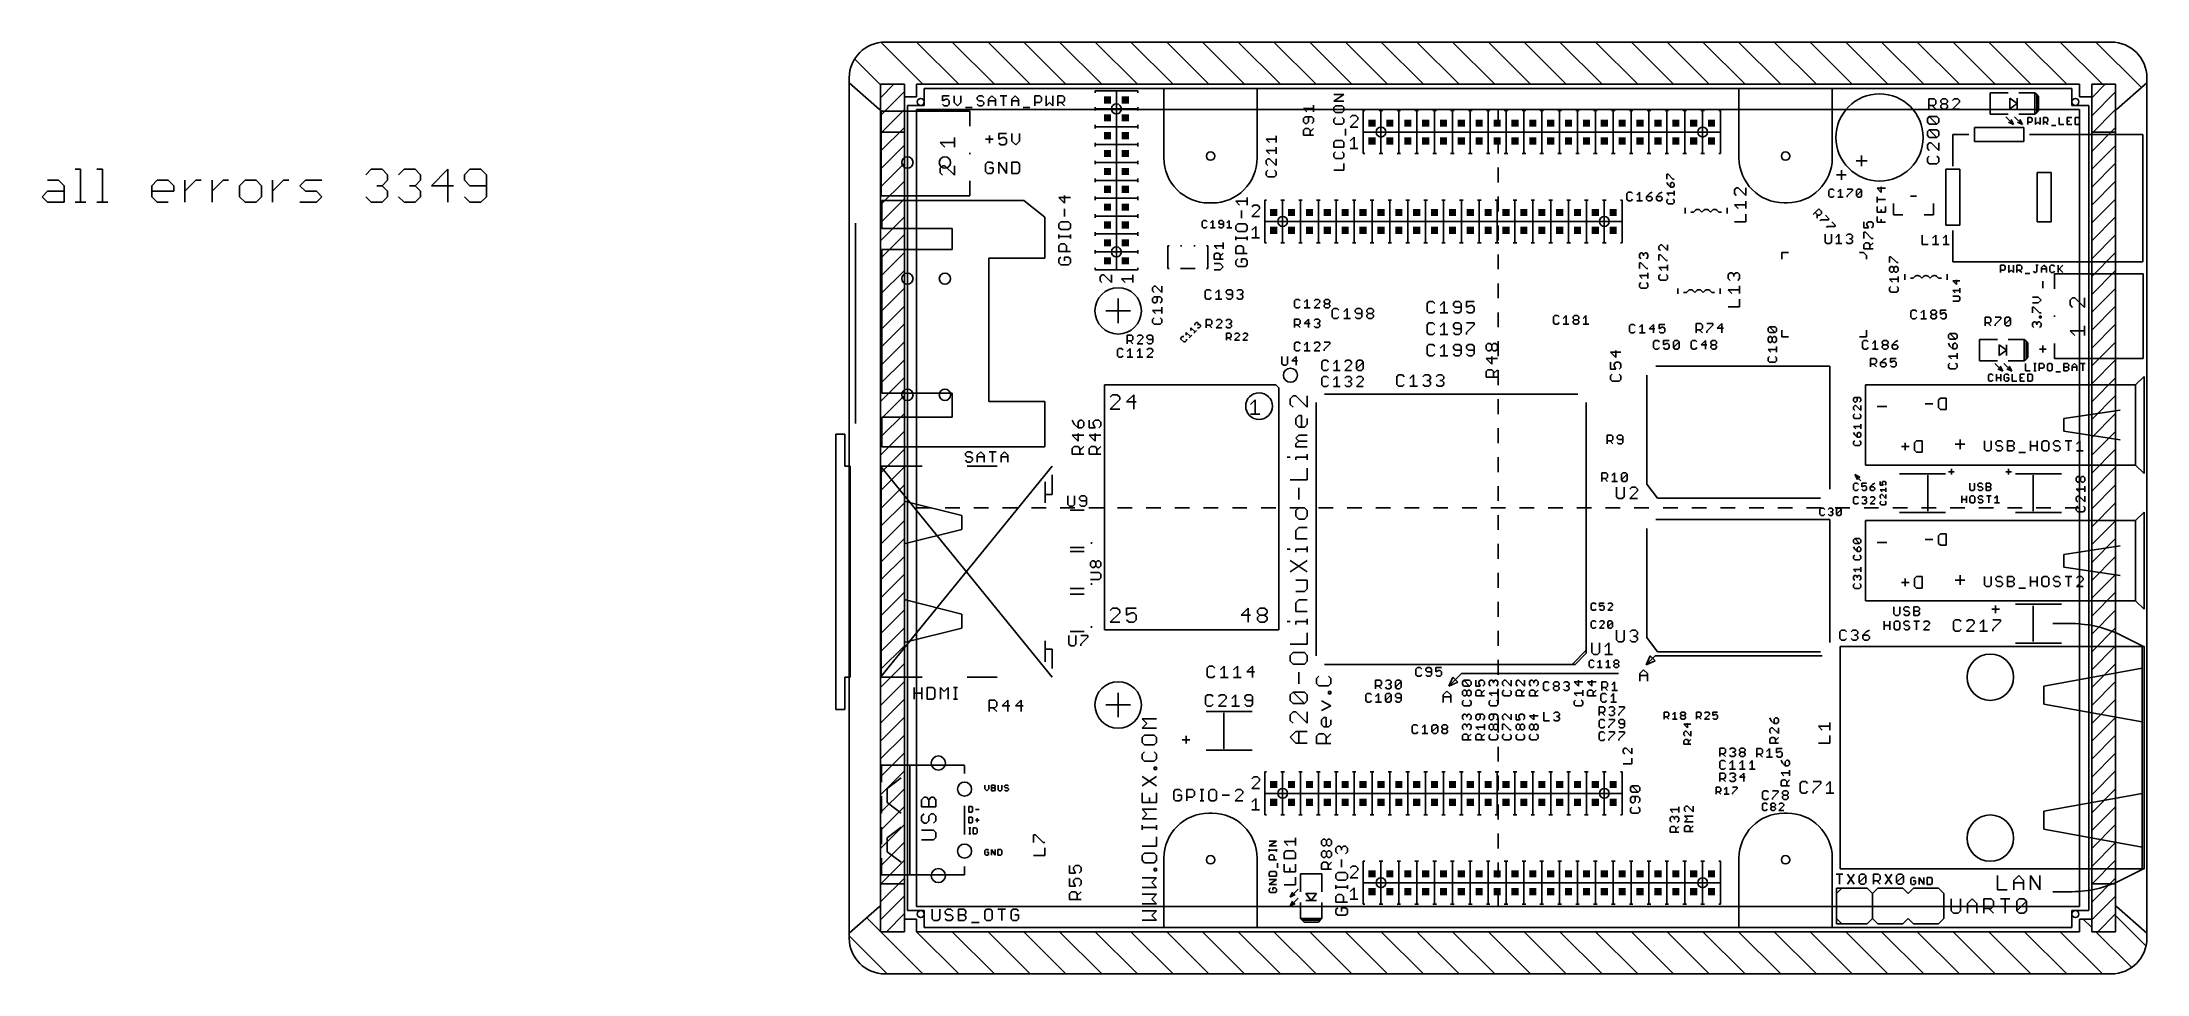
# Model space of a CAD drawing. Extents: x -30 to 120, y 40 to 106.
import ezdxf

# ---------------------------------------------------------------- set-up
doc = ezdxf.new("R2010")
doc.units = 0
for name, color, linetype in [('20', 251, 'CONTINUOUS'), ('21', 1, 'CONTINUOUS'), ('25', 134, 'CONTINUOUS'), ('48', 214, 'CONTINUOUS')]:
    doc.layers.add(name, color=color, linetype=linetype)

# ---------------------------------------------------------------- blocks, each defined once
blk = doc.blocks.new('RECT')
blk.add_solid([(-0.5, -0.5), (0.5, -0.5), (-0.5, 0.5), (0.5, 0.5)])

msp = doc.modelspace()

# ---------------------------------------------------------------- linework, layer by layer
at = {"layer": '20'}
for p, q in [((31.75, 101.717), (31.75, 44.507)), ((31.75, 101.717), (32.95, 101.717)), ((49.98, 102.917), (32.95, 102.917)), ((32.95, 101.717), (32.95, 102.917)), ((49.98, 97.987), (49.98, 102.917)), ((56.61, 102.917), (56.61, 97.987)), ((90.85, 102.917), (56.61, 102.917)), ((90.85, 102.917), (90.85, 97.997)), ((97.48, 97.997), (97.48, 102.917)), ((114.51, 102.917), (97.48, 102.917)), ((114.51, 102.917), (114.51, 101.717)), ((114.51, 101.717), (115.71, 101.717)), ((115.71, 44.507), (115.71, 101.717)), ((53.41, 94.787), (53.18, 94.787)), ((94.05, 94.797), (94.28, 94.797)), ((53.18, 51.427), (53.41, 51.427)), ((94.28, 51.427), (94.05, 51.427)), ((49.98, 43.307), (49.98, 48.227)), ((56.61, 48.227), (56.61, 43.307)), ((90.85, 48.227), (90.85, 43.307)), ((97.48, 43.307), (97.48, 48.227)), ((31.75, 44.507), (32.95, 44.507)), ((32.95, 44.507), (32.95, 43.307)), ((115.71, 44.507), (114.51, 44.507)), ((114.51, 44.507), (114.51, 43.307)), ((32.95, 43.307), (49.98, 43.307)), ((56.61, 43.307), (90.85, 43.307)), ((97.48, 43.307), (114.51, 43.307))]:
    msp.add_line(p, q, dxfattribs=at)
for centre, radius in [((32.7, 101.967), 0.25), ((46.609, 101.473), 0.35), ((114.76, 101.967), 0.25), ((65.405, 99.822), 0.35), ((88.265, 99.822), 0.35), ((31.75, 97.663), 0.4), ((34.417, 97.663), 0.4), ((53.3, 98.117), 0.3), ((94.16, 98.117), 0.3), ((58.42, 93.472), 0.35), ((81.28, 93.472), 0.35), ((46.609, 91.313), 0.35), ((31.75, 89.408), 0.4), ((34.417, 89.408), 0.4), ((46.73, 87.117), 1.65), ((31.75, 81.153), 0.4), ((34.417, 81.153), 0.4), ((108.712, 61.087), 1.65), ((46.73, 59.117), 1.65), ((33.95, 54.9905), 0.5), ((35.814, 53.135), 0.5), ((58.42, 52.832), 0.35), ((81.28, 52.832), 0.35), ((108.712, 49.657), 1.65), ((35.814, 48.735), 0.5), ((53.3, 48.117), 0.3), ((94.16, 48.117), 0.3), ((33.95, 46.9905), 0.5), ((65.405, 46.482), 0.35), ((88.265, 46.482), 0.35), ((32.7, 44.257), 0.25), ((114.76, 44.257), 0.25)]:
    msp.add_circle(centre, radius, dxfattribs=at)
for centre, start, end in [((53.18, 97.987), 180, 270), ((53.41, 97.987), 270, 0), ((94.05, 97.997), 180, 270), ((94.28, 97.997), 270, 0), ((53.18, 48.227), 90, 180), ((53.41, 48.227), 0, 90), ((94.05, 48.227), 90, 180), ((94.28, 48.227), 0, 90)]:
    msp.add_arc(centre, 3.2, start, end, dxfattribs=at)
at = {"layer": '21'}
for p, q in [((45.085, 102.616), (45.085, 102.743)), ((45.085, 102.743), (46.609, 102.743)), ((46.609, 102.743), (48.133, 102.743)), ((46.609, 101.473), (46.609, 102.743)), ((48.133, 102.743), (48.133, 102.616)), ((109.982, 102.616), (108.712, 102.616)), ((108.712, 102.616), (108.712, 101.092)), ((110.109, 101.473), (110.109, 102.235)), ((110.109, 102.235), (110.617, 101.854)), ((110.617, 101.854), (110.109, 101.473)), ((110.617, 101.854), (110.617, 102.235)), ((110.617, 101.473), (110.617, 101.854)), ((111.887, 102.616), (110.744, 102.616)), ((112.014, 102.489), (111.887, 102.616)), ((111.887, 101.092), (111.887, 102.616)), ((112.014, 101.219), (112.014, 102.489)), ((112.141, 102.362), (112.014, 102.489)), ((112.141, 101.346), (112.141, 102.362)), ((29.895, 95.298), (29.895, 101.298)), ((29.895, 101.298), (36.195, 101.298)), ((36.195, 101.298), (36.195, 100.248)), ((45.085, 101.346), (45.085, 101.6)), ((46.609, 101.473), (45.085, 101.473)), ((45.085, 100.203), (45.085, 100.33)), ((46.609, 100.203), (46.609, 101.473)), ((48.133, 101.473), (46.609, 101.473)), ((48.133, 101.473), (48.133, 101.6)), ((48.133, 101.346), (48.133, 101.473)), ((48.133, 100.203), (48.133, 100.33)), ((63.3562, 100.9911), (63.2206, 100.8555)), ((63.2206, 100.1776), (63.7629, 100.7199)), ((63.6273, 100.9911), (63.3562, 100.9911)), ((63.7629, 100.8555), (63.6273, 100.9911)), ((63.7629, 100.7199), (63.7629, 100.8555)), ((64.262, 101.346), (64.135, 101.346)), ((64.135, 101.346), (64.135, 99.822)), ((65.278, 101.346), (65.405, 101.346)), ((65.405, 101.346), (65.532, 101.346)), ((65.405, 99.822), (65.405, 101.346)), ((66.548, 101.346), (66.675, 101.346)), ((66.675, 101.346), (66.802, 101.346)), ((66.675, 99.822), (66.675, 101.346)), ((67.818, 101.346), (67.945, 101.346)), ((67.945, 101.346), (68.072, 101.346)), ((67.945, 99.822), (67.945, 101.346)), ((69.088, 101.346), (69.215, 101.346)), ((69.215, 101.346), (69.342, 101.346)), ((69.215, 99.822), (69.215, 101.346)), ((70.358, 101.346), (70.485, 101.346)), ((70.485, 101.346), (70.612, 101.346)), ((70.485, 99.822), (70.485, 101.346)), ((71.628, 101.346), (71.755, 101.346)), ((71.755, 101.346), (71.882, 101.346)), ((71.755, 99.822), (71.755, 101.346)), ((72.898, 101.346), (73.025, 101.346)), ((73.025, 101.346), (73.152, 101.346)), ((73.025, 99.822), (73.025, 101.346)), ((74.168, 101.346), (74.295, 101.346)), ((74.295, 101.346), (74.422, 101.346)), ((74.295, 99.822), (74.295, 101.346)), ((75.438, 101.346), (75.565, 101.346)), ((75.565, 101.346), (75.692, 101.346)), ((75.565, 99.822), (75.565, 101.346)), ((76.708, 101.346), (76.835, 101.346)), ((76.835, 101.346), (76.962, 101.346)), ((76.835, 99.822), (76.835, 101.346)), ((77.978, 101.346), (78.105, 101.346)), ((78.105, 101.346), (78.232, 101.346)), ((78.105, 99.822), (78.105, 101.346)), ((79.248, 101.346), (79.375, 101.346)), ((79.375, 101.346), (79.502, 101.346)), ((79.375, 99.822), (79.375, 101.346)), ((80.518, 101.346), (80.645, 101.346)), ((80.645, 101.346), (80.772, 101.346)), ((80.645, 99.822), (80.645, 101.346)), ((81.788, 101.346), (81.915, 101.346)), ((81.915, 101.346), (82.042, 101.346)), ((81.915, 99.822), (81.915, 101.346)), ((83.058, 101.346), (83.185, 101.346)), ((83.185, 101.346), (83.312, 101.346)), ((83.185, 99.822), (83.185, 101.346)), ((84.328, 101.346), (84.455, 101.346)), ((84.455, 101.346), (84.582, 101.346)), ((84.455, 99.822), (84.455, 101.346)), ((85.598, 101.346), (85.725, 101.346)), ((85.725, 101.346), (85.852, 101.346)), ((85.725, 99.822), (85.725, 101.346)), ((86.868, 101.346), (86.995, 101.346)), ((86.995, 101.346), (87.122, 101.346)), ((86.995, 99.822), (86.995, 101.346)), ((88.138, 101.346), (88.392, 101.346)), ((88.265, 99.822), (88.265, 101.346)), ((89.408, 101.346), (89.535, 101.346)), ((89.535, 101.346), (89.535, 99.822)), ((108.712, 101.092), (109.982, 101.092)), ((110.363, 100.3554), (109.8042, 100.9142)), ((110.363, 100.3554), (110.0074, 100.5332)), ((110.363, 100.3554), (110.1852, 100.711)), ((110.998, 100.3554), (110.4392, 100.9142)), ((110.998, 100.3554), (110.6424, 100.5332)), ((110.744, 101.092), (111.887, 101.092)), ((110.998, 100.3554), (110.8202, 100.711)), ((111.887, 101.092), (112.014, 101.219)), ((112.014, 101.219), (112.141, 101.346)), ((34.4101, 98.7556), (34.0711, 99.0946)), ((34.0711, 99.0946), (35.088, 99.0946)), ((35.088, 98.7556), (35.088, 99.4335)), ((45.085, 100.076), (45.085, 100.203)), ((46.609, 100.203), (45.085, 100.203)), ((45.085, 98.933), (45.085, 99.06)), ((45.085, 98.806), (45.085, 98.933)), ((46.609, 98.933), (45.085, 98.933)), ((46.609, 98.933), (46.609, 100.203)), ((48.133, 100.203), (46.609, 100.203)), ((46.609, 97.663), (46.609, 98.933)), ((48.133, 98.933), (46.609, 98.933)), ((48.133, 100.076), (48.133, 100.203)), ((48.133, 98.933), (48.133, 99.06)), ((48.133, 98.806), (48.133, 98.933)), ((63.7629, 100.1776), (63.2206, 100.1776)), ((63.2206, 99.1959), (63.4918, 99.4671)), ((63.4918, 99.4671), (63.4918, 98.6536)), ((64.135, 99.822), (64.135, 98.298)), ((64.135, 99.822), (65.405, 99.822)), ((65.405, 99.822), (66.675, 99.822)), ((65.405, 98.298), (65.405, 99.822)), ((66.675, 99.822), (67.945, 99.822)), ((66.675, 98.298), (66.675, 99.822)), ((67.945, 99.822), (69.215, 99.822)), ((67.945, 98.298), (67.945, 99.822)), ((69.215, 99.822), (70.485, 99.822)), ((69.215, 98.298), (69.215, 99.822)), ((70.485, 99.822), (71.755, 99.822)), ((70.485, 98.298), (70.485, 99.822)), ((71.755, 99.822), (73.025, 99.822)), ((71.755, 98.298), (71.755, 99.822)), ((73.025, 99.822), (74.295, 99.822)), ((73.025, 98.298), (73.025, 99.822)), ((74.295, 99.822), (75.565, 99.822)), ((74.295, 98.298), (74.295, 99.822)), ((75.565, 99.822), (76.835, 99.822)), ((75.565, 98.298), (75.565, 99.822)), ((76.835, 99.822), (78.105, 99.822)), ((76.835, 98.298), (76.835, 99.822)), ((78.105, 99.822), (79.375, 99.822)), ((78.105, 98.298), (78.105, 99.822)), ((79.375, 99.822), (80.645, 99.822)), ((79.375, 98.298), (79.375, 99.822)), ((80.645, 99.822), (81.915, 99.822)), ((80.645, 98.298), (80.645, 99.822)), ((81.915, 99.822), (83.185, 99.822)), ((81.915, 98.298), (81.915, 99.822)), ((83.185, 99.822), (84.455, 99.822)), ((83.185, 98.298), (83.185, 99.822)), ((84.455, 99.822), (85.725, 99.822)), ((84.455, 98.298), (84.455, 99.822)), ((85.725, 99.822), (86.995, 99.822)), ((85.725, 98.298), (85.725, 99.822)), ((86.995, 99.822), (88.265, 99.822)), ((86.995, 98.298), (86.995, 99.822)), ((88.265, 99.822), (89.535, 99.822)), ((88.265, 98.298), (88.265, 99.822)), ((89.535, 99.822), (89.535, 98.298)), ((106.045, 99.649), (106.045, 97.409)), ((106.045, 99.649), (107.188, 99.649)), ((119.545, 99.649), (111.506, 99.649)), ((119.545, 90.597), (119.545, 99.649)), ((34.2406, 97.4335), (34.0711, 97.264)), ((34.0711, 97.264), (34.0711, 96.9251)), ((34.4101, 97.4335), (34.2406, 97.4335)), ((35.088, 96.7556), (34.4101, 97.4335)), ((35.088, 97.4335), (35.088, 96.7556)), ((36.195, 98.348), (36.195, 98.248)), ((45.085, 97.663), (45.085, 97.79)), ((45.085, 97.536), (45.085, 97.663)), ((46.609, 97.663), (45.085, 97.663)), ((46.609, 96.393), (46.609, 97.663)), ((48.133, 97.663), (46.609, 97.663)), ((48.133, 97.663), (48.133, 97.79)), ((48.133, 97.536), (48.133, 97.663)), ((63.2206, 98.6536), (63.7629, 98.6536)), ((64.135, 98.298), (64.262, 98.298)), ((65.278, 98.298), (65.405, 98.298)), ((65.405, 98.298), (65.532, 98.298)), ((66.548, 98.298), (66.675, 98.298)), ((66.675, 98.298), (66.802, 98.298)), ((67.818, 98.298), (67.945, 98.298)), ((67.945, 98.298), (68.072, 98.298)), ((69.088, 98.298), (69.215, 98.298)), ((69.215, 98.298), (69.342, 98.298)), ((70.358, 98.298), (70.485, 98.298)), ((70.485, 98.298), (70.612, 98.298)), ((71.628, 98.298), (71.755, 98.298)), ((71.755, 98.298), (71.882, 98.298)), ((72.898, 98.298), (73.025, 98.298)), ((73.025, 98.298), (73.152, 98.298)), ((74.168, 98.298), (74.295, 98.298)), ((74.295, 98.298), (74.422, 98.298)), ((75.438, 98.298), (75.565, 98.298)), ((75.565, 98.298), (75.692, 98.298)), ((76.708, 98.298), (76.835, 98.298)), ((76.835, 98.298), (76.962, 98.298)), ((77.978, 98.298), (78.105, 98.298)), ((78.105, 98.298), (78.232, 98.298)), ((79.248, 98.298), (79.375, 98.298)), ((79.375, 98.298), (79.502, 98.298)), ((80.518, 98.298), (80.645, 98.298)), ((80.645, 98.298), (80.772, 98.298)), ((81.788, 98.298), (81.915, 98.298)), ((81.915, 98.298), (82.042, 98.298)), ((83.058, 98.298), (83.185, 98.298)), ((83.185, 98.298), (83.312, 98.298)), ((84.328, 98.298), (84.455, 98.298)), ((84.455, 98.298), (84.582, 98.298)), ((85.598, 98.298), (85.725, 98.298)), ((85.725, 98.298), (85.852, 98.298)), ((86.868, 98.298), (86.995, 98.298)), ((86.995, 98.298), (87.122, 98.298)), ((88.138, 98.298), (88.265, 98.298)), ((88.265, 98.298), (88.392, 98.298)), ((89.535, 98.298), (89.408, 98.298)), ((99.568, 97.79), (99.187, 97.79)), ((99.568, 97.79), (99.568, 98.171)), ((99.568, 97.409), (99.568, 97.79)), ((99.949, 97.79), (99.568, 97.79)), ((-29.3536, 96.4028), (-28.574, 96.4028)), ((-28.574, 96.4028), (-28.1842, 96.013)), ((-28.1842, 96.013), (-28.1842, 94.8436)), ((-27.4046, 97.1824), (-27.0148, 97.1824)), ((-27.0148, 97.1824), (-27.0148, 94.8436)), ((-25.8454, 97.1824), (-25.4556, 97.1824)), ((-25.4556, 97.1824), (-25.4556, 94.8436)), ((-21.9474, 96.013), (-21.5576, 96.4028)), ((-21.9474, 95.2334), (-21.9474, 96.013)), ((-21.5576, 96.4028), (-20.778, 96.4028)), ((-20.778, 96.4028), (-20.3882, 96.013)), ((-20.3882, 96.013), (-20.3882, 95.6232)), ((-19.6086, 94.8436), (-19.6086, 96.4028)), ((-19.6086, 95.6232), (-18.829, 96.4028)), ((-18.829, 96.4028), (-18.4392, 96.4028)), ((-17.6596, 94.8436), (-17.6596, 96.4028)), ((-17.6596, 95.6232), (-16.88, 96.4028)), ((-16.88, 96.4028), (-16.4902, 96.4028)), ((-15.3208, 96.4028), (-15.7106, 96.013)), ((-15.7106, 96.013), (-15.7106, 95.2334)), ((-14.5412, 96.4028), (-15.3208, 96.4028)), ((-14.1514, 96.013), (-14.5412, 96.4028)), ((-14.1514, 95.2334), (-14.1514, 96.013)), ((-13.3718, 94.8436), (-13.3718, 96.4028)), ((-13.3718, 95.6232), (-12.5922, 96.4028)), ((-12.5922, 96.4028), (-12.2024, 96.4028)), ((-11.4228, 96.013), (-11.033, 96.4028)), ((-11.033, 95.6232), (-11.4228, 96.013)), ((-11.033, 96.4028), (-9.8636, 96.4028)), ((-6.7452, 96.7926), (-6.3554, 97.1824)), ((-6.3554, 97.1824), (-5.5758, 97.1824)), ((-5.5758, 96.013), (-5.9656, 96.013)), ((-5.5758, 97.1824), (-5.186, 96.7926)), ((-5.186, 96.4028), (-5.5758, 96.013)), ((-5.5758, 96.013), (-5.186, 95.6232)), ((-5.186, 96.7926), (-5.186, 96.4028)), ((-4.4064, 96.7926), (-4.0166, 97.1824)), ((-4.0166, 97.1824), (-3.237, 97.1824)), ((-3.237, 96.013), (-3.6268, 96.013)), ((-3.237, 97.1824), (-2.8472, 96.7926)), ((-2.8472, 96.4028), (-3.237, 96.013)), ((-3.237, 96.013), (-2.8472, 95.6232)), ((-2.8472, 96.7926), (-2.8472, 96.4028)), ((-0.8982, 97.1824), (-2.0676, 96.013)), ((-2.0676, 96.013), (-0.5084, 96.013)), ((-0.8982, 94.8436), (-0.8982, 97.1824)), ((0.661, 97.1824), (0.2712, 96.7926)), ((0.2712, 96.7926), (0.2712, 96.4028)), ((0.2712, 96.4028), (0.661, 96.013)), ((1.4406, 97.1824), (0.661, 97.1824)), ((0.661, 96.013), (1.8304, 96.013)), ((1.8304, 96.7926), (1.4406, 97.1824)), ((1.8304, 95.2334), (1.8304, 96.7926)), ((34.0711, 96.9251), (34.2406, 96.7556)), ((36.195, 96.348), (36.195, 95.298)), ((45.085, 96.393), (45.085, 96.52)), ((45.085, 96.266), (45.085, 96.393)), ((46.609, 96.393), (45.085, 96.393)), ((46.609, 95.123), (46.609, 96.393)), ((48.133, 96.393), (46.609, 96.393)), ((48.133, 96.393), (48.133, 96.52)), ((48.133, 96.266), (48.133, 96.393)), ((-29.7434, 95.2334), (-29.3536, 95.6232)), ((-29.3536, 94.8436), (-29.7434, 95.2334)), ((-29.3536, 95.6232), (-28.1842, 95.6232)), ((-28.1842, 94.8436), (-29.3536, 94.8436)), ((-27.4046, 94.8436), (-26.625, 94.8436)), ((-25.8454, 94.8436), (-25.0658, 94.8436)), ((-20.3882, 95.6232), (-21.9474, 95.6232)), ((-21.5576, 94.8436), (-21.9474, 95.2334)), ((-20.778, 94.8436), (-21.5576, 94.8436)), ((-15.7106, 95.2334), (-15.3208, 94.8436)), ((-15.3208, 94.8436), (-14.5412, 94.8436)), ((-14.5412, 94.8436), (-14.1514, 95.2334)), ((-11.4228, 94.8436), (-10.2534, 94.8436)), ((-10.2534, 95.6232), (-11.033, 95.6232)), ((-9.8636, 95.2334), (-10.2534, 95.6232)), ((-10.2534, 94.8436), (-9.8636, 95.2334)), ((-6.3554, 94.8436), (-6.7452, 95.2334)), ((-5.5758, 94.8436), (-6.3554, 94.8436)), ((-5.186, 95.2334), (-5.5758, 94.8436)), ((-5.186, 95.6232), (-5.186, 95.2334)), ((-4.0166, 94.8436), (-4.4064, 95.2334)), ((-3.237, 94.8436), (-4.0166, 94.8436)), ((-2.8472, 95.2334), (-3.237, 94.8436)), ((-2.8472, 95.6232), (-2.8472, 95.2334)), ((0.2712, 95.2334), (0.661, 94.8436)), ((0.661, 94.8436), (1.4406, 94.8436)), ((1.4406, 94.8436), (1.8304, 95.2334)), ((36.195, 95.298), (29.895, 95.298)), ((40.029, 94.97), (29.929, 94.97)), ((29.929, 94.97), (29.929, 92.97)), ((41.529, 93.77), (40.029, 94.97)), ((45.085, 95.123), (45.085, 95.25)), ((45.085, 94.996), (45.085, 95.123)), ((46.609, 95.123), (45.085, 95.123)), ((46.609, 93.853), (46.609, 95.123)), ((48.133, 95.123), (46.609, 95.123)), ((48.133, 95.123), (48.133, 95.25)), ((48.133, 94.996), (48.133, 95.123)), ((56.3712, 94.6411), (56.2356, 94.5055)), ((56.2356, 93.8276), (56.7779, 94.3699)), ((56.6423, 94.6411), (56.3712, 94.6411)), ((56.7779, 94.5055), (56.6423, 94.6411)), ((56.7779, 94.3699), (56.7779, 94.5055)), ((57.277, 94.996), (57.15, 94.996)), ((57.15, 94.996), (57.15, 93.472)), ((58.293, 94.996), (58.42, 94.996)), ((58.42, 94.996), (58.547, 94.996)), ((58.42, 93.472), (58.42, 94.996)), ((59.563, 94.996), (59.69, 94.996)), ((59.69, 94.996), (59.817, 94.996)), ((59.69, 93.472), (59.69, 94.996)), ((60.833, 94.996), (60.96, 94.996)), ((60.96, 94.996), (61.087, 94.996)), ((60.96, 93.472), (60.96, 94.996)), ((62.103, 94.996), (62.23, 94.996)), ((62.23, 94.996), (62.357, 94.996)), ((62.23, 93.472), (62.23, 94.996)), ((63.373, 94.996), (63.5, 94.996)), ((63.5, 94.996), (63.627, 94.996)), ((63.5, 93.472), (63.5, 94.996)), ((64.643, 94.996), (64.77, 94.996)), ((64.77, 94.996), (64.897, 94.996)), ((64.77, 93.472), (64.77, 94.996)), ((65.913, 94.996), (66.04, 94.996)), ((66.04, 94.996), (66.167, 94.996)), ((66.04, 93.472), (66.04, 94.996)), ((67.183, 94.996), (67.31, 94.996)), ((67.31, 94.996), (67.437, 94.996)), ((67.31, 93.472), (67.31, 94.996)), ((68.453, 94.996), (68.58, 94.996)), ((68.58, 94.996), (68.707, 94.996)), ((68.58, 93.472), (68.58, 94.996)), ((69.723, 94.996), (69.85, 94.996)), ((69.85, 94.996), (69.977, 94.996)), ((69.85, 93.472), (69.85, 94.996)), ((70.993, 94.996), (71.12, 94.996)), ((71.12, 94.996), (71.247, 94.996)), ((71.12, 93.472), (71.12, 94.996)), ((72.263, 94.996), (72.39, 94.996)), ((72.39, 94.996), (72.517, 94.996)), ((72.39, 93.472), (72.39, 94.996)), ((73.533, 94.996), (73.66, 94.996)), ((73.66, 94.996), (73.787, 94.996)), ((73.66, 93.472), (73.66, 94.996)), ((74.803, 94.996), (74.93, 94.996)), ((74.93, 94.996), (75.057, 94.996)), ((74.93, 93.472), (74.93, 94.996)), ((76.073, 94.996), (76.2, 94.996)), ((76.2, 94.996), (76.327, 94.996)), ((76.2, 93.472), (76.2, 94.996)), ((77.343, 94.996), (77.47, 94.996)), ((77.47, 94.996), (77.597, 94.996)), ((77.47, 93.472), (77.47, 94.996)), ((78.613, 94.996), (78.74, 94.996)), ((78.74, 94.996), (78.867, 94.996)), ((78.74, 93.472), (78.74, 94.996)), ((79.883, 94.996), (80.01, 94.996)), ((80.01, 94.996), (80.137, 94.996)), ((80.01, 93.472), (80.01, 94.996)), ((81.153, 94.996), (81.407, 94.996)), ((81.28, 93.472), (81.28, 94.996)), ((82.423, 94.996), (82.55, 94.996)), ((82.55, 94.996), (82.55, 93.472)), ((87.019, 94.034), (87.019, 94.434)), ((87.619, 94.134), (87.7604, 94.2754)), ((87.9018, 94.334), (87.9362, 94.334)), ((88.0776, 94.2754), (88.219, 94.134)), ((88.219, 94.134), (88.3604, 94.2754)), ((88.5018, 94.334), (88.5362, 94.334)), ((88.6776, 94.2754), (88.819, 94.134)), ((88.819, 94.134), (88.9604, 94.2754)), ((89.1018, 94.334), (89.1362, 94.334)), ((89.2776, 94.2754), (89.419, 94.134)), ((90.019, 94.034), (90.019, 94.434)), ((101.8286, 93.9546), (101.8286, 94.742)), ((103.4542, 95.2754), (103.0478, 95.2754)), ((104.6734, 94.742), (104.6734, 93.9546)), ((28.067, 79.121), (28.067, 93.345)), ((29.929, 92.97), (34.929, 92.97)), ((34.929, 92.97), (34.929, 91.47)), ((41.529, 90.87), (41.529, 93.77)), ((45.085, 93.853), (45.085, 93.98)), ((45.085, 93.726), (45.085, 93.853)), ((46.609, 93.853), (45.085, 93.853)), ((46.609, 92.583), (46.609, 93.853)), ((48.133, 93.853), (46.609, 93.853)), ((48.133, 93.853), (48.133, 93.98)), ((48.133, 93.726), (48.133, 93.853)), ((56.7779, 93.8276), (56.2356, 93.8276)), ((56.2356, 92.8459), (56.5068, 93.1171)), ((56.5068, 93.1171), (56.5068, 92.3036)), ((57.15, 93.472), (57.15, 91.948)), ((57.15, 93.472), (58.42, 93.472)), ((58.42, 93.472), (59.69, 93.472)), ((58.42, 91.948), (58.42, 93.472)), ((59.69, 93.472), (60.96, 93.472)), ((59.69, 91.948), (59.69, 93.472)), ((60.96, 93.472), (62.23, 93.472)), ((60.96, 91.948), (60.96, 93.472)), ((62.23, 93.472), (63.5, 93.472)), ((62.23, 91.948), (62.23, 93.472)), ((63.5, 93.472), (64.77, 93.472)), ((63.5, 91.948), (63.5, 93.472)), ((64.77, 93.472), (66.04, 93.472)), ((64.77, 91.948), (64.77, 93.472)), ((66.04, 93.472), (67.31, 93.472)), ((66.04, 91.948), (66.04, 93.472)), ((67.31, 93.472), (68.58, 93.472)), ((67.31, 91.948), (67.31, 93.472)), ((68.58, 93.472), (69.85, 93.472)), ((68.58, 91.948), (68.58, 93.472)), ((69.85, 93.472), (71.12, 93.472)), ((69.85, 91.948), (69.85, 93.472)), ((71.12, 93.472), (72.39, 93.472)), ((71.12, 91.948), (71.12, 93.472)), ((72.39, 93.472), (73.66, 93.472)), ((72.39, 91.948), (72.39, 93.472)), ((73.66, 93.472), (74.93, 93.472)), ((73.66, 91.948), (73.66, 93.472)), ((74.93, 93.472), (76.2, 93.472)), ((74.93, 91.948), (74.93, 93.472)), ((76.2, 93.472), (77.47, 93.472)), ((76.2, 91.948), (76.2, 93.472)), ((77.47, 93.472), (78.74, 93.472)), ((77.47, 91.948), (77.47, 93.472)), ((78.74, 93.472), (80.01, 93.472)), ((78.74, 91.948), (78.74, 93.472)), ((80.01, 93.472), (81.28, 93.472)), ((80.01, 91.948), (80.01, 93.472)), ((81.28, 93.472), (82.55, 93.472)), ((81.28, 91.948), (81.28, 93.472)), ((82.55, 93.472), (82.55, 91.948)), ((87.419, 94.134), (87.619, 94.134)), ((89.419, 94.134), (89.619, 94.134)), ((102.489, 93.9546), (101.8286, 93.9546)), ((104.6734, 93.9546), (104.013, 93.9546)), ((106.045, 90.597), (106.045, 92.837)), ((34.929, 91.47), (29.929, 91.47)), ((29.929, 91.47), (29.929, 81.27)), ((45.085, 92.583), (45.085, 92.71)), ((45.085, 92.456), (45.085, 92.583)), ((46.609, 92.583), (45.085, 92.583)), ((45.085, 91.313), (45.085, 91.44)), ((45.085, 91.186), (45.085, 91.313)), ((46.609, 91.313), (45.085, 91.313)), ((46.609, 91.313), (46.609, 92.583)), ((48.133, 92.583), (46.609, 92.583)), ((46.609, 90.043), (46.609, 91.313)), ((48.133, 91.313), (46.609, 91.313)), ((48.133, 92.583), (48.133, 92.71)), ((48.133, 92.456), (48.133, 92.583)), ((48.133, 91.313), (48.133, 91.44)), ((48.133, 91.186), (48.133, 91.313)), ((50.2666, 90.1216), (50.2666, 91.7424)), ((50.2666, 91.7424), (50.3614, 91.7424)), ((51.1666, 91.7424), (51.2614, 91.7424)), ((52.1166, 91.7424), (52.2114, 91.7424)), ((53.0166, 91.7424), (53.1114, 91.7424)), ((53.1114, 91.7424), (53.1114, 90.1216)), ((56.2356, 92.3036), (56.7779, 92.3036)), ((57.15, 91.948), (57.277, 91.948)), ((58.293, 91.948), (58.42, 91.948)), ((58.42, 91.948), (58.547, 91.948)), ((59.563, 91.948), (59.69, 91.948)), ((59.69, 91.948), (59.817, 91.948)), ((60.833, 91.948), (60.96, 91.948)), ((60.96, 91.948), (61.087, 91.948)), ((62.103, 91.948), (62.23, 91.948)), ((62.23, 91.948), (62.357, 91.948)), ((63.373, 91.948), (63.5, 91.948)), ((63.5, 91.948), (63.627, 91.948)), ((64.643, 91.948), (64.77, 91.948)), ((64.77, 91.948), (64.897, 91.948)), ((65.913, 91.948), (66.04, 91.948)), ((66.04, 91.948), (66.167, 91.948)), ((67.183, 91.948), (67.31, 91.948)), ((67.31, 91.948), (67.437, 91.948)), ((68.453, 91.948), (68.58, 91.948)), ((68.58, 91.948), (68.707, 91.948)), ((69.723, 91.948), (69.85, 91.948)), ((69.85, 91.948), (69.977, 91.948)), ((70.993, 91.948), (71.12, 91.948)), ((71.12, 91.948), (71.247, 91.948)), ((72.263, 91.948), (72.39, 91.948)), ((72.39, 91.948), (72.517, 91.948)), ((73.533, 91.948), (73.66, 91.948)), ((73.66, 91.948), (73.787, 91.948)), ((74.803, 91.948), (74.93, 91.948)), ((74.93, 91.948), (75.057, 91.948)), ((76.073, 91.948), (76.2, 91.948)), ((76.2, 91.948), (76.327, 91.948)), ((77.343, 91.948), (77.47, 91.948)), ((77.47, 91.948), (77.597, 91.948)), ((78.613, 91.948), (78.74, 91.948)), ((78.74, 91.948), (78.867, 91.948)), ((79.883, 91.948), (80.01, 91.948)), ((80.01, 91.948), (80.137, 91.948)), ((81.153, 91.948), (81.28, 91.948)), ((81.28, 91.948), (81.407, 91.948)), ((82.55, 91.948), (82.423, 91.948)), ((93.901, 90.79), (93.901, 91.265)), ((93.901, 91.265), (94.376, 91.265)), ((99.426, 91.265), (99.701, 91.265)), ((99.701, 91.265), (99.901, 91.065)), ((37.529, 80.67), (37.529, 90.87)), ((37.529, 90.87), (41.529, 90.87)), ((45.085, 90.17), (45.085, 90.043)), ((45.085, 90.043), (46.609, 90.043)), ((46.609, 90.043), (48.133, 90.043)), ((48.133, 90.043), (48.133, 90.17)), ((50.3614, 90.1216), (50.2666, 90.1216)), ((52.2114, 90.1216), (51.1666, 90.1216)), ((53.1114, 90.1216), (53.0166, 90.1216)), ((99.901, 91.065), (99.901, 90.79)), ((106.045, 90.597), (119.545, 90.597)), ((45.5755, 89.6709), (45.4399, 89.5353)), ((45.4399, 89.5353), (45.4399, 89.2642)), ((45.4399, 89.2642), (45.5755, 89.1286)), ((45.7111, 89.6709), (45.5755, 89.6709)), ((46.2534, 89.1286), (45.7111, 89.6709)), ((46.2534, 89.6709), (46.2534, 89.1286)), ((47.2351, 89.1286), (46.9639, 89.3998)), ((46.9639, 89.3998), (47.7774, 89.3998)), ((47.7774, 89.1286), (47.7774, 89.6709)), ((86.511, 88.319), (86.511, 88.719)), ((86.911, 88.419), (87.111, 88.419)), ((87.111, 88.419), (87.2524, 88.5604)), ((87.3938, 88.619), (87.4282, 88.619)), ((87.5696, 88.5604), (87.711, 88.419)), ((87.711, 88.419), (87.8524, 88.5604)), ((87.9938, 88.619), (88.0282, 88.619)), ((88.1696, 88.5604), (88.311, 88.419)), ((88.311, 88.419), (88.4524, 88.5604)), ((88.5938, 88.619), (88.6282, 88.619)), ((88.7696, 88.5604), (88.911, 88.419)), ((88.911, 88.419), (89.111, 88.419)), ((89.511, 88.319), (89.511, 88.719)), ((102.64, 89.335), (102.64, 89.735)), ((103.04, 89.435), (103.24, 89.435)), ((103.24, 89.435), (103.3814, 89.5764)), ((103.5228, 89.635), (103.5572, 89.635)), ((103.6986, 89.5764), (103.84, 89.435)), ((103.84, 89.435), (103.9814, 89.5764)), ((104.1228, 89.635), (104.1572, 89.635)), ((104.2986, 89.5764), (104.44, 89.435)), ((104.44, 89.435), (104.5814, 89.5764)), ((104.7228, 89.635), (104.7572, 89.635)), ((104.8986, 89.5764), (105.04, 89.435)), ((105.04, 89.435), (105.24, 89.435)), ((105.64, 89.335), (105.64, 89.735)), ((113.284, 88.691), (113.284, 89.741)), ((113.284, 89.741), (119.584, 89.741)), ((119.584, 89.741), (119.584, 83.741)), ((113.284, 86.691), (113.284, 86.791)), ((114.5596, 88.0459), (114.3901, 87.8764)), ((114.3901, 87.8764), (114.3901, 87.5375)), ((114.3901, 87.5375), (114.5596, 87.368)), ((114.7291, 88.0459), (114.5596, 88.0459)), ((115.407, 87.368), (114.7291, 88.0459)), ((115.407, 88.0459), (115.407, 87.368)), ((93.901, 85.265), (93.901, 85.74)), ((94.376, 85.265), (93.901, 85.265)), ((99.901, 85.265), (99.426, 85.265)), ((99.901, 85.74), (99.901, 85.265)), ((114.7291, 85.368), (114.3901, 85.707)), ((114.3901, 85.707), (115.407, 85.707)), ((115.407, 85.368), (115.407, 86.0459)), ((109.22, 85.09), (107.95, 85.09)), ((107.95, 85.09), (107.95, 83.566)), ((109.347, 83.947), (109.347, 84.709)), ((109.347, 84.709), (109.855, 84.328)), ((109.855, 84.328), (109.347, 83.947)), ((109.855, 84.328), (109.855, 84.709)), ((109.855, 83.947), (109.855, 84.328)), ((111.125, 85.09), (109.982, 85.09)), ((111.252, 84.963), (111.125, 85.09)), ((111.125, 83.566), (111.125, 85.09)), ((111.252, 83.693), (111.252, 84.963)), ((111.379, 84.836), (111.252, 84.963)), ((111.252, 83.693), (111.379, 83.82)), ((111.379, 83.82), (111.379, 84.836)), ((113.284, 83.741), (113.284, 84.791)), ((84.3, 82.55), (84.3, 74.8)), ((97.3, 83.2), (84.95, 83.2)), ((97.3, 74.45), (97.3, 83.2)), ((107.95, 83.566), (109.22, 83.566)), ((109.601, 82.8294), (109.0422, 83.3882)), ((109.601, 82.8294), (109.2454, 83.0072)), ((109.601, 82.8294), (109.4232, 83.185)), ((110.236, 82.8294), (109.6772, 83.3882)), ((110.236, 82.8294), (109.8804, 83.0072)), ((109.982, 83.566), (111.125, 83.566)), ((110.236, 82.8294), (110.0582, 83.185)), ((111.125, 83.566), (111.252, 83.693)), ((119.584, 83.741), (113.284, 83.741)), ((119.634, 82.465), (119.034, 81.865)), ((119.634, 75.565), (119.634, 82.465)), ((29.929, 81.27), (34.929, 81.27)), ((34.929, 81.27), (34.929, 79.57)), ((45.748, 64.457), (45.748, 81.852)), ((45.748, 81.852), (57.933, 81.852)), ((46.3319, 81.1559), (46.1624, 80.9864)), ((46.1624, 80.139), (46.8403, 80.8169)), ((46.6708, 81.1559), (46.3319, 81.1559)), ((46.8403, 80.9864), (46.6708, 81.1559)), ((46.8403, 80.8169), (46.8403, 80.9864)), ((47.8402, 81.1559), (47.3318, 80.6474)), ((47.8402, 80.139), (47.8402, 81.1559)), ((56.1318, 80.4669), (56.4708, 80.8059)), ((56.4708, 80.8059), (56.4708, 79.789)), ((57.933, 81.852), (58.138, 81.647)), ((58.138, 81.647), (58.138, 64.457)), ((79.4, 81.2), (61.4, 81.2)), ((99.834, 76.165), (99.834, 81.865)), ((99.834, 81.865), (119.034, 81.865)), ((105.0241, 80.7925), (105.1597, 80.9281)), ((105.0241, 80.2502), (105.0241, 80.7925)), ((105.1597, 80.9281), (105.5664, 80.9281)), ((105.5664, 80.9281), (105.5664, 80.1146)), ((119.034, 81.865), (119.034, 76.165)), ((34.929, 79.57), (29.929, 79.57)), ((29.929, 79.57), (29.929, 77.47)), ((41.529, 80.67), (37.529, 80.67)), ((41.529, 77.47), (41.529, 80.67)), ((46.8403, 80.139), (46.1624, 80.139)), ((47.3318, 80.6474), (48.0097, 80.6474)), ((56.1318, 79.789), (56.8097, 79.789)), ((60.8, 80.6), (60.8, 62.6)), ((80, 63), (80, 80.6)), ((101.359, 80.3204), (100.6811, 80.3204)), ((104.6309, 80.5213), (104.0886, 80.5213)), ((105.1597, 80.1146), (105.0241, 80.2502)), ((105.5664, 80.1146), (105.1597, 80.1146)), ((113.934, 79.465), (117.934, 80.065)), ((113.934, 78.565), (113.934, 79.465)), ((27.305, 78.359), (26.67, 78.359)), ((26.67, 78.359), (26.67, 58.801)), ((27.305, 76.073), (27.305, 78.359)), ((103.3271, 77.7525), (103.4627, 77.8881)), ((103.4627, 77.8881), (103.8694, 77.8881)), ((103.8694, 77.8881), (103.8694, 77.0746)), ((106.5574, 77.9814), (106.5574, 77.3035)), ((117.934, 77.965), (113.934, 78.565)), ((29.929, 77.47), (41.529, 77.47)), ((102.9339, 77.4813), (102.3916, 77.4813)), ((102.6628, 77.7525), (102.6628, 77.2102)), ((103.3271, 77.2102), (103.3271, 77.7525)), ((103.4627, 77.0746), (103.3271, 77.2102)), ((103.8694, 77.0746), (103.4627, 77.0746)), ((106.8964, 77.6424), (106.2185, 77.6424)), ((27.686, 76.073), (27.305, 76.073)), ((27.686, 76.073), (27.686, 61.087)), ((29.881, 61.08), (29.881, 76.08)), ((29.881, 76.08), (32.791, 76.08)), ((35.991, 76.08), (38.141, 76.08)), ((41.541, 74.98), (41.541, 74.08)), ((42.041, 74.08), (42.041, 75.4675)), ((84.3, 74.8), (85.05, 73.8)), ((119.034, 76.165), (99.834, 76.165)), ((102.249, 75.551), (105.523, 75.551)), ((104.267, 72.898), (104.267, 75.438)), ((113.778, 75.551), (110.504, 75.551)), ((111.76, 75.438), (111.76, 72.898)), ((119.034, 76.165), (119.634, 75.565)), ((35.621, 72.58), (31.621, 73.58)), ((41.541, 74.08), (41.541, 73.48)), ((41.541, 74.08), (42.041, 74.08)), ((85.05, 73.8), (96.65, 73.8)), ((35.621, 71.58), (35.621, 72.58)), ((44.315, 72.953), (43.315, 72.953)), ((97.3, 72.3), (84.95, 72.3)), ((97.3, 63.55), (97.3, 72.3)), ((99.834, 66.513), (99.834, 72.213)), ((99.834, 72.213), (119.034, 72.213)), ((102.249, 72.785), (105.523, 72.785)), ((113.778, 72.785), (110.504, 72.785)), ((119.634, 72.813), (119.034, 72.213)), ((119.034, 72.213), (119.034, 66.513)), ((119.634, 65.913), (119.634, 72.813)), ((31.621, 70.58), (35.621, 71.58)), ((84.3, 71.65), (84.3, 63.9)), ((101.359, 70.6684), (100.6811, 70.6684)), ((104.6309, 70.8693), (104.0886, 70.8693)), ((105.0241, 71.1405), (105.1597, 71.2761)), ((105.0241, 70.5982), (105.0241, 71.1405)), ((105.1597, 70.4626), (105.0241, 70.5982)), ((105.1597, 71.2761), (105.5664, 71.2761)), ((105.5664, 70.4626), (105.1597, 70.4626)), ((105.5664, 71.2761), (105.5664, 70.4626)), ((113.934, 69.813), (117.934, 70.413)), ((44.315, 70.303), (43.315, 70.303)), ((44.315, 70.032), (43.315, 70.032)), ((113.934, 68.913), (113.934, 69.813)), ((117.934, 68.313), (113.934, 68.913)), ((44.315, 67.382), (43.315, 67.382)), ((102.9339, 67.8293), (102.3916, 67.8293)), ((102.6628, 68.1005), (102.6628, 67.5582)), ((103.3271, 68.1005), (103.4627, 68.2361)), ((103.3271, 67.5582), (103.3271, 68.1005)), ((103.4627, 67.4226), (103.3271, 67.5582)), ((103.4627, 68.2361), (103.8694, 68.2361)), ((103.8694, 67.4226), (103.4627, 67.4226)), ((103.8694, 68.2361), (103.8694, 67.4226)), ((106.8964, 67.9904), (106.2185, 67.9904)), ((106.5574, 68.3294), (106.5574, 67.6515)), ((31.621, 66.58), (35.621, 65.58)), ((44.315, 66.984), (43.315, 66.984)), ((46.3319, 66.0059), (46.1624, 65.8364)), ((46.6708, 66.0059), (46.3319, 66.0059)), ((46.8403, 65.8364), (46.6708, 66.0059)), ((46.8403, 65.6669), (46.8403, 65.8364)), ((48.0097, 66.0059), (47.3318, 66.0059)), ((47.3318, 66.0059), (47.3318, 65.4974)), ((55.9708, 66.0059), (55.4624, 65.4974)), ((55.9708, 64.989), (55.9708, 66.0059)), ((56.6318, 65.8364), (56.8013, 66.0059)), ((56.6318, 65.6669), (56.6318, 65.8364)), ((56.8013, 66.0059), (57.1402, 66.0059)), ((57.1402, 66.0059), (57.3097, 65.8364)), ((57.3097, 65.8364), (57.3097, 65.6669)), ((119.034, 66.513), (99.834, 66.513)), ((113.778, 66.28), (110.504, 66.28)), ((111.76, 66.167), (111.76, 63.627)), ((119.034, 66.513), (119.634, 65.913)), ((35.621, 64.58), (31.621, 63.58)), ((35.621, 65.58), (35.621, 64.58)), ((44.315, 64.334), (43.315, 64.334)), ((58.138, 64.457), (45.748, 64.457)), ((46.1624, 64.989), (46.8403, 65.6669)), ((46.8403, 64.989), (46.1624, 64.989)), ((47.3318, 65.4974), (47.6708, 65.6669)), ((47.5013, 64.989), (47.3318, 65.1585)), ((47.8402, 64.989), (47.5013, 64.989)), ((47.6708, 65.6669), (47.8402, 65.6669)), ((47.8402, 65.6669), (48.0097, 65.4974)), ((48.0097, 65.1585), (47.8402, 64.989)), ((48.0097, 65.4974), (48.0097, 65.1585)), ((55.4624, 65.4974), (56.1403, 65.4974)), ((56.8013, 65.4974), (56.6318, 65.6669)), ((56.6318, 65.328), (56.8013, 65.4974)), ((56.6318, 65.1585), (56.6318, 65.328)), ((56.8013, 64.989), (56.6318, 65.1585)), ((56.8013, 65.4974), (57.1402, 65.4974)), ((57.1402, 64.989), (56.8013, 64.989)), ((57.3097, 65.6669), (57.1402, 65.4974)), ((57.1402, 65.4974), (57.3097, 65.328)), ((57.3097, 65.1585), (57.1402, 64.989)), ((57.3097, 65.328), (57.3097, 65.1585)), ((114.5332, 64.897), (113.157, 64.897)), ((41.541, 63.68), (41.541, 63.08)), ((41.541, 63.08), (41.541, 62.18)), ((42.041, 63.08), (41.541, 63.08)), ((42.041, 61.705), (42.041, 63.08)), ((79, 62), (80, 63)), ((80, 63), (80, 62.8)), ((84.3, 63.9), (85.05, 62.9)), ((85.05, 62.9), (96.65, 62.9)), ((119.634, 63.2714), (98.044, 63.2714)), ((98.044, 63.2714), (98.044, 47.4726)), ((113.778, 63.514), (110.504, 63.514)), ((119.634, 63.246), (117.941, 64.0925)), ((119.507, 52.832), (119.507, 63.246)), ((119.634, 63.246), (119.634, 63.2714)), ((119.634, 47.498), (119.634, 63.246)), ((61.4, 62), (79, 62)), ((79.2, 62), (79, 62)), ((80, 62.8), (79.2, 62)), ((119.507, 61.722), (112.522, 60.452)), ((27.305, 61.087), (27.305, 58.801)), ((27.686, 61.087), (27.305, 61.087)), ((32.791, 61.08), (29.881, 61.08)), ((38.141, 61.08), (35.991, 61.08)), ((112.522, 60.452), (112.522, 59.182)), ((26.67, 58.801), (27.305, 58.801)), ((56.247, 58.66), (52.973, 58.66)), ((54.229, 58.547), (54.229, 56.007)), ((112.522, 59.182), (119.507, 57.912)), ((56.247, 55.894), (52.973, 55.894)), ((29.914, 54.835), (29.914, 53.635)), ((35.814, 54.835), (29.914, 54.835)), ((30.314, 53.185), (31.314, 53.935)), ((31.914, 54.81), (31.914, 47.035)), ((35.814, 54.237), (35.814, 54.81)), ((56.3712, 54.0011), (56.2356, 53.8655)), ((56.6423, 54.0011), (56.3712, 54.0011)), ((56.7779, 53.8655), (56.6423, 54.0011)), ((56.7779, 53.7299), (56.7779, 53.8655)), ((57.277, 54.356), (57.15, 54.356)), ((57.15, 54.356), (57.15, 52.832)), ((58.293, 54.356), (58.42, 54.356)), ((58.42, 54.356), (58.547, 54.356)), ((58.42, 52.832), (58.42, 54.356)), ((59.563, 54.356), (59.69, 54.356)), ((59.69, 54.356), (59.817, 54.356)), ((59.69, 52.832), (59.69, 54.356)), ((60.833, 54.356), (60.96, 54.356)), ((60.96, 54.356), (61.087, 54.356)), ((60.96, 52.832), (60.96, 54.356)), ((62.103, 54.356), (62.23, 54.356)), ((62.23, 54.356), (62.357, 54.356)), ((62.23, 52.832), (62.23, 54.356)), ((63.373, 54.356), (63.5, 54.356)), ((63.5, 54.356), (63.627, 54.356)), ((63.5, 52.832), (63.5, 54.356)), ((64.643, 54.356), (64.77, 54.356)), ((64.77, 54.356), (64.897, 54.356)), ((64.77, 52.832), (64.77, 54.356)), ((65.913, 54.356), (66.04, 54.356)), ((66.04, 54.356), (66.167, 54.356)), ((66.04, 52.832), (66.04, 54.356)), ((67.183, 54.356), (67.31, 54.356)), ((67.31, 54.356), (67.437, 54.356)), ((67.31, 52.832), (67.31, 54.356)), ((68.453, 54.356), (68.58, 54.356)), ((68.58, 54.356), (68.707, 54.356)), ((68.58, 52.832), (68.58, 54.356)), ((69.723, 54.356), (69.85, 54.356)), ((69.85, 54.356), (69.977, 54.356)), ((69.85, 52.832), (69.85, 54.356)), ((70.993, 54.356), (71.12, 54.356)), ((71.12, 54.356), (71.247, 54.356)), ((71.12, 52.832), (71.12, 54.356)), ((72.263, 54.356), (72.39, 54.356)), ((72.39, 54.356), (72.517, 54.356)), ((72.39, 52.832), (72.39, 54.356)), ((73.533, 54.356), (73.66, 54.356)), ((73.66, 54.356), (73.787, 54.356)), ((73.66, 52.832), (73.66, 54.356)), ((74.803, 54.356), (74.93, 54.356)), ((74.93, 54.356), (75.057, 54.356)), ((74.93, 52.832), (74.93, 54.356)), ((76.073, 54.356), (76.2, 54.356)), ((76.2, 54.356), (76.327, 54.356)), ((76.2, 52.832), (76.2, 54.356)), ((77.343, 54.356), (77.47, 54.356)), ((77.47, 54.356), (77.597, 54.356)), ((77.47, 52.832), (77.47, 54.356)), ((78.613, 54.356), (78.74, 54.356)), ((78.74, 54.356), (78.867, 54.356)), ((78.74, 52.832), (78.74, 54.356)), ((79.883, 54.356), (80.01, 54.356)), ((80.01, 54.356), (80.137, 54.356)), ((80.01, 52.832), (80.01, 54.356)), ((81.153, 54.356), (81.407, 54.356)), ((81.28, 52.832), (81.28, 54.356)), ((82.423, 54.356), (82.55, 54.356)), ((82.55, 54.356), (82.55, 52.832)), ((29.914, 52.635), (29.914, 51.435)), ((30.314, 53.185), (30.314, 52.185)), ((32.7651, 52.3852), (32.9346, 52.5547)), ((32.7651, 51.8768), (32.7651, 52.3852)), ((32.9346, 52.5547), (33.1041, 52.5547)), ((33.1041, 52.5547), (33.2736, 52.3852)), ((33.2736, 52.3852), (33.443, 52.5547)), ((33.2736, 51.8768), (33.2736, 52.3852)), ((33.443, 52.5547), (33.6125, 52.5547)), ((33.6125, 52.5547), (33.782, 52.3852)), ((33.782, 52.3852), (33.782, 51.8768)), ((37.2598, 53.4245), (37.2598, 53.1534)), ((37.2598, 53.1534), (37.3954, 53.0178)), ((37.3954, 53.0178), (37.531, 53.1534)), ((37.531, 53.1534), (37.531, 53.4245)), ((37.7276, 53.0178), (37.7276, 53.4245)), ((37.7276, 53.4245), (37.9309, 53.4245)), ((37.7276, 53.2212), (37.9309, 53.2212)), ((37.9309, 53.0178), (37.7276, 53.0178)), ((37.9309, 53.4245), (37.9987, 53.3568)), ((37.9987, 53.289), (37.9309, 53.2212)), ((37.9309, 53.2212), (37.9987, 53.1534)), ((37.9987, 53.0856), (37.9309, 53.0178)), ((37.9987, 53.3568), (37.9987, 53.289)), ((37.9987, 53.1534), (37.9987, 53.0856)), ((38.1953, 53.4245), (38.1953, 53.0856)), ((38.1953, 53.0856), (38.2631, 53.0178)), ((38.2631, 53.0178), (38.3987, 53.0178)), ((38.3987, 53.0178), (38.4665, 53.0856)), ((38.4665, 53.0856), (38.4665, 53.4245)), ((38.7309, 53.4245), (38.6631, 53.3568)), ((38.6631, 53.3568), (38.6631, 53.289)), ((38.6631, 53.289), (38.7309, 53.2212)), ((38.7309, 53.0178), (38.6631, 53.0856)), ((38.8665, 53.4245), (38.7309, 53.4245)), ((38.7309, 53.2212), (38.8665, 53.2212)), ((38.8665, 53.0178), (38.7309, 53.0178)), ((38.9342, 53.3568), (38.8665, 53.4245)), ((38.8665, 53.2212), (38.9342, 53.1534)), ((38.9342, 53.0856), (38.8665, 53.0178)), ((38.9342, 53.1534), (38.9342, 53.0856)), ((56.2356, 53.1876), (56.7779, 53.7299)), ((56.7779, 53.1876), (56.2356, 53.1876)), ((56.2356, 52.2059), (56.5068, 52.4771)), ((56.5068, 52.4771), (56.5068, 51.6636)), ((57.15, 52.832), (57.15, 51.308)), ((57.15, 52.832), (58.42, 52.832)), ((58.42, 52.832), (59.69, 52.832)), ((58.42, 51.308), (58.42, 52.832)), ((59.69, 52.832), (60.96, 52.832)), ((59.69, 51.308), (59.69, 52.832)), ((60.96, 52.832), (62.23, 52.832)), ((60.96, 51.308), (60.96, 52.832)), ((62.23, 52.832), (63.5, 52.832)), ((62.23, 51.308), (62.23, 52.832)), ((63.5, 52.832), (64.77, 52.832)), ((63.5, 51.308), (63.5, 52.832)), ((64.77, 52.832), (66.04, 52.832)), ((64.77, 51.308), (64.77, 52.832)), ((66.04, 52.832), (67.31, 52.832)), ((66.04, 51.308), (66.04, 52.832)), ((67.31, 52.832), (68.58, 52.832)), ((67.31, 51.308), (67.31, 52.832)), ((68.58, 52.832), (69.85, 52.832)), ((68.58, 51.308), (68.58, 52.832)), ((69.85, 52.832), (71.12, 52.832)), ((69.85, 51.308), (69.85, 52.832)), ((71.12, 52.832), (72.39, 52.832)), ((71.12, 51.308), (71.12, 52.832)), ((72.39, 52.832), (73.66, 52.832)), ((72.39, 51.308), (72.39, 52.832)), ((73.66, 52.832), (74.93, 52.832)), ((73.66, 51.308), (73.66, 52.832)), ((74.93, 52.832), (76.2, 52.832)), ((74.93, 51.308), (74.93, 52.832)), ((76.2, 52.832), (77.47, 52.832)), ((76.2, 51.308), (76.2, 52.832)), ((77.47, 52.832), (78.74, 52.832)), ((77.47, 51.308), (77.47, 52.832)), ((78.74, 52.832), (80.01, 52.832)), ((78.74, 51.308), (78.74, 52.832)), ((80.01, 52.832), (81.28, 52.832)), ((80.01, 51.308), (80.01, 52.832)), ((81.28, 52.832), (82.55, 52.832)), ((81.28, 51.308), (81.28, 52.832)), ((82.55, 52.832), (82.55, 51.308)), ((119.507, 52.832), (112.522, 51.562)), ((119.507, 49.022), (119.507, 52.832)), ((30.314, 52.185), (31.314, 51.435)), ((33.782, 51.8768), (32.7651, 51.8768)), ((32.9346, 51.3853), (32.7651, 51.2158)), ((32.7651, 51.2158), (32.7651, 50.8769)), ((32.7651, 50.8769), (32.9346, 50.7074)), ((33.1041, 50.7074), (33.2736, 50.8769)), ((33.2736, 51.2158), (33.443, 51.3853)), ((33.2736, 50.8769), (33.2736, 51.2158)), ((33.443, 51.3853), (33.6125, 51.3853)), ((33.6125, 51.3853), (33.782, 51.2158)), ((33.782, 50.8769), (33.6125, 50.7074)), ((33.782, 51.2158), (33.782, 50.8769)), ((35.814, 49.919), (35.814, 51.951)), ((36.1168, 51.9005), (36.1168, 51.4938)), ((36.3202, 51.9005), (36.1168, 51.9005)), ((36.1168, 51.4938), (36.3202, 51.4938)), ((36.1168, 51.1385), (36.1168, 50.7318)), ((36.3202, 51.1385), (36.1168, 51.1385)), ((36.388, 51.8328), (36.3202, 51.9005)), ((36.3202, 51.4938), (36.388, 51.5616)), ((36.388, 51.0708), (36.3202, 51.1385)), ((36.388, 51.5616), (36.388, 51.8328)), ((36.388, 50.7996), (36.388, 51.0708)), ((36.5846, 51.6972), (36.8557, 51.6972)), ((36.5846, 50.9352), (36.8557, 50.9352)), ((36.7201, 51.0708), (36.7201, 50.7996)), ((56.2356, 51.6636), (56.7779, 51.6636)), ((57.15, 51.308), (57.277, 51.308)), ((58.293, 51.308), (58.42, 51.308)), ((58.42, 51.308), (58.547, 51.308)), ((59.563, 51.308), (59.69, 51.308)), ((59.69, 51.308), (59.817, 51.308)), ((60.833, 51.308), (60.96, 51.308)), ((60.96, 51.308), (61.087, 51.308)), ((62.103, 51.308), (62.23, 51.308)), ((62.23, 51.308), (62.357, 51.308)), ((63.373, 51.308), (63.5, 51.308)), ((63.5, 51.308), (63.627, 51.308)), ((64.643, 51.308), (64.77, 51.308)), ((64.77, 51.308), (64.897, 51.308)), ((65.913, 51.308), (66.04, 51.308)), ((66.04, 51.308), (66.167, 51.308)), ((67.183, 51.308), (67.31, 51.308)), ((67.31, 51.308), (67.437, 51.308)), ((68.453, 51.308), (68.58, 51.308)), ((68.58, 51.308), (68.707, 51.308)), ((69.723, 51.308), (69.85, 51.308)), ((69.85, 51.308), (69.977, 51.308)), ((70.993, 51.308), (71.12, 51.308)), ((71.12, 51.308), (71.247, 51.308)), ((72.263, 51.308), (72.39, 51.308)), ((72.39, 51.308), (72.517, 51.308)), ((73.533, 51.308), (73.66, 51.308)), ((73.66, 51.308), (73.787, 51.308)), ((74.803, 51.308), (74.93, 51.308)), ((74.93, 51.308), (75.057, 51.308)), ((76.073, 51.308), (76.2, 51.308)), ((76.2, 51.308), (76.327, 51.308)), ((77.343, 51.308), (77.47, 51.308)), ((77.47, 51.308), (77.597, 51.308)), ((78.613, 51.308), (78.74, 51.308)), ((78.74, 51.308), (78.867, 51.308)), ((79.883, 51.308), (80.01, 51.308)), ((80.01, 51.308), (80.137, 51.308)), ((81.153, 51.308), (81.28, 51.308)), ((81.28, 51.308), (81.407, 51.308)), ((82.55, 51.308), (82.423, 51.308)), ((112.522, 51.562), (112.522, 50.292)), ((29.914, 50.435), (29.914, 49.235)), ((30.314, 49.685), (31.314, 50.435)), ((30.314, 49.685), (30.314, 48.685)), ((33.6125, 50.2159), (32.7651, 50.2159)), ((32.7651, 49.538), (33.6125, 49.538)), ((32.9346, 50.7074), (33.1041, 50.7074)), ((33.782, 50.0464), (33.6125, 50.2159)), ((33.6125, 49.538), (33.782, 49.7075)), ((33.782, 49.7075), (33.782, 50.0464)), ((36.1168, 50.7318), (36.3202, 50.7318)), ((36.1168, 50.3765), (36.2524, 50.3765)), ((36.1168, 49.9698), (36.2524, 49.9698)), ((36.1846, 49.9698), (36.1846, 50.3765)), ((36.3202, 50.7318), (36.388, 50.7996)), ((36.4286, 50.3765), (36.4286, 49.9698)), ((36.632, 50.3765), (36.4286, 50.3765)), ((36.4286, 49.9698), (36.632, 49.9698)), ((36.6998, 50.3088), (36.632, 50.3765)), ((36.632, 49.9698), (36.6998, 50.0376)), ((36.6998, 50.0376), (36.6998, 50.3088)), ((112.522, 50.292), (119.507, 49.022)), ((29.914, 48.235), (29.914, 47.035)), ((30.314, 48.685), (31.314, 47.935)), ((37.3213, 48.8525), (37.2535, 48.7848)), ((37.2535, 48.7848), (37.2535, 48.5136)), ((37.2535, 48.5136), (37.3213, 48.4458)), ((37.4569, 48.8525), (37.3213, 48.8525)), ((37.3213, 48.4458), (37.4569, 48.4458)), ((37.5247, 48.6492), (37.3891, 48.6492)), ((37.5247, 48.7848), (37.4569, 48.8525)), ((37.4569, 48.4458), (37.5247, 48.5136)), ((37.5247, 48.5136), (37.5247, 48.6492)), ((37.7213, 48.4458), (37.7213, 48.8525)), ((37.7213, 48.8525), (37.9924, 48.4458)), ((37.9924, 48.4458), (37.9924, 48.8525)), ((38.189, 48.8525), (38.189, 48.4458)), ((38.3924, 48.8525), (38.189, 48.8525)), ((38.189, 48.4458), (38.3924, 48.4458)), ((38.4602, 48.7848), (38.3924, 48.8525)), ((38.3924, 48.4458), (38.4602, 48.5136)), ((38.4602, 48.5136), (38.4602, 48.7848)), ((64.262, 48.006), (64.135, 48.006)), ((64.135, 48.006), (64.135, 46.482)), ((65.278, 48.006), (65.405, 48.006)), ((65.405, 48.006), (65.532, 48.006)), ((65.405, 46.482), (65.405, 48.006)), ((66.548, 48.006), (66.675, 48.006)), ((66.675, 48.006), (66.802, 48.006)), ((66.675, 46.482), (66.675, 48.006)), ((67.818, 48.006), (67.945, 48.006)), ((67.945, 48.006), (68.072, 48.006)), ((67.945, 46.482), (67.945, 48.006)), ((69.088, 48.006), (69.215, 48.006)), ((69.215, 48.006), (69.342, 48.006)), ((69.215, 46.482), (69.215, 48.006)), ((70.358, 48.006), (70.485, 48.006)), ((70.485, 48.006), (70.612, 48.006)), ((70.485, 46.482), (70.485, 48.006)), ((71.628, 48.006), (71.755, 48.006)), ((71.755, 48.006), (71.882, 48.006)), ((71.755, 46.482), (71.755, 48.006)), ((72.898, 48.006), (73.025, 48.006)), ((73.025, 48.006), (73.152, 48.006)), ((73.025, 46.482), (73.025, 48.006)), ((74.168, 48.006), (74.295, 48.006)), ((74.295, 48.006), (74.422, 48.006)), ((74.295, 46.482), (74.295, 48.006)), ((75.438, 48.006), (75.565, 48.006)), ((75.565, 48.006), (75.692, 48.006)), ((75.565, 46.482), (75.565, 48.006)), ((76.708, 48.006), (76.835, 48.006)), ((76.835, 48.006), (76.962, 48.006)), ((76.835, 46.482), (76.835, 48.006)), ((77.978, 48.006), (78.105, 48.006)), ((78.105, 48.006), (78.232, 48.006)), ((78.105, 46.482), (78.105, 48.006)), ((79.248, 48.006), (79.375, 48.006)), ((79.375, 48.006), (79.502, 48.006)), ((79.375, 46.482), (79.375, 48.006)), ((80.518, 48.006), (80.645, 48.006)), ((80.645, 48.006), (80.772, 48.006)), ((80.645, 46.482), (80.645, 48.006)), ((81.788, 48.006), (81.915, 48.006)), ((81.915, 48.006), (82.042, 48.006)), ((81.915, 46.482), (81.915, 48.006)), ((83.058, 48.006), (83.185, 48.006)), ((83.185, 48.006), (83.312, 48.006)), ((83.185, 46.482), (83.185, 48.006)), ((84.328, 48.006), (84.455, 48.006)), ((84.455, 48.006), (84.582, 48.006)), ((84.455, 46.482), (84.455, 48.006)), ((85.598, 48.006), (85.725, 48.006)), ((85.725, 48.006), (85.852, 48.006)), ((85.725, 46.482), (85.725, 48.006)), ((86.868, 48.006), (86.995, 48.006)), ((86.995, 48.006), (87.122, 48.006)), ((86.995, 46.482), (86.995, 48.006)), ((88.138, 48.006), (88.392, 48.006)), ((88.265, 46.482), (88.265, 48.006)), ((89.408, 48.006), (89.535, 48.006)), ((89.535, 48.006), (89.535, 46.482)), ((119.507, 47.498), (119.507, 49.022)), ((29.914, 47.035), (31.914, 47.035)), ((31.914, 47.035), (35.814, 47.035)), ((35.814, 47.035), (35.814, 47.633)), ((61.214, 47.117), (59.69, 47.117)), ((59.69, 47.117), (59.69, 45.847)), ((61.214, 45.847), (61.214, 47.117)), ((63.3562, 47.6511), (63.2206, 47.5155)), ((63.2206, 46.8376), (63.7629, 47.3799)), ((63.7629, 46.8376), (63.2206, 46.8376)), ((63.6273, 47.6511), (63.3562, 47.6511)), ((63.7629, 47.5155), (63.6273, 47.6511)), ((63.7629, 47.3799), (63.7629, 47.5155)), ((64.135, 46.482), (64.135, 44.958)), ((64.135, 46.482), (65.405, 46.482)), ((65.405, 46.482), (66.675, 46.482)), ((65.405, 44.958), (65.405, 46.482)), ((66.675, 46.482), (67.945, 46.482)), ((66.675, 44.958), (66.675, 46.482)), ((67.945, 46.482), (69.215, 46.482)), ((67.945, 44.958), (67.945, 46.482)), ((69.215, 46.482), (70.485, 46.482)), ((69.215, 44.958), (69.215, 46.482)), ((70.485, 46.482), (71.755, 46.482)), ((70.485, 44.958), (70.485, 46.482)), ((71.755, 46.482), (73.025, 46.482)), ((71.755, 44.958), (71.755, 46.482)), ((73.025, 46.482), (74.295, 46.482)), ((73.025, 44.958), (73.025, 46.482)), ((74.295, 46.482), (75.565, 46.482)), ((74.295, 44.958), (74.295, 46.482)), ((75.565, 46.482), (76.835, 46.482)), ((75.565, 44.958), (75.565, 46.482)), ((76.835, 46.482), (78.105, 46.482)), ((76.835, 44.958), (76.835, 46.482)), ((78.105, 46.482), (79.375, 46.482)), ((78.105, 44.958), (78.105, 46.482)), ((79.375, 46.482), (80.645, 46.482)), ((79.375, 44.958), (79.375, 46.482)), ((80.645, 46.482), (81.915, 46.482)), ((80.645, 44.958), (80.645, 46.482)), ((81.915, 46.482), (83.185, 46.482)), ((81.915, 44.958), (81.915, 46.482)), ((83.185, 46.482), (84.455, 46.482)), ((83.185, 44.958), (83.185, 46.482)), ((84.455, 46.482), (85.725, 46.482)), ((84.455, 44.958), (84.455, 46.482)), ((85.725, 46.482), (86.995, 46.482)), ((85.725, 44.958), (85.725, 46.482)), ((86.995, 46.482), (88.265, 46.482)), ((86.995, 44.958), (86.995, 46.482)), ((88.265, 46.482), (89.535, 46.482)), ((88.265, 44.958), (88.265, 46.482)), ((89.535, 46.482), (89.535, 44.958)), ((98.044, 47.4726), (119.634, 47.4726)), ((119.634, 47.498), (117.941, 46.6515)), ((119.634, 47.4726), (119.634, 47.498)), ((58.9534, 45.466), (59.5122, 46.0248)), ((58.9534, 45.466), (59.1312, 45.8216)), ((58.9534, 45.466), (59.309, 45.6438)), ((58.9534, 44.831), (59.5122, 45.3898)), ((58.9534, 44.831), (59.1312, 45.1866)), ((58.9534, 44.831), (59.309, 45.0088)), ((59.69, 45.085), (59.69, 43.942)), ((60.452, 45.212), (60.071, 45.72)), ((60.071, 45.72), (60.833, 45.72)), ((60.071, 45.212), (60.452, 45.212)), ((60.833, 45.72), (60.452, 45.212)), ((60.452, 45.212), (60.833, 45.212)), ((61.214, 43.942), (61.214, 45.085)), ((63.2206, 45.8559), (63.4918, 46.1271)), ((63.2206, 45.3136), (63.7629, 45.3136)), ((63.4918, 46.1271), (63.4918, 45.3136)), ((64.135, 44.958), (64.262, 44.958)), ((65.278, 44.958), (65.405, 44.958)), ((65.405, 44.958), (65.532, 44.958)), ((66.548, 44.958), (66.675, 44.958)), ((66.675, 44.958), (66.802, 44.958)), ((67.818, 44.958), (67.945, 44.958)), ((67.945, 44.958), (68.072, 44.958)), ((69.088, 44.958), (69.215, 44.958)), ((69.215, 44.958), (69.342, 44.958)), ((70.358, 44.958), (70.485, 44.958)), ((70.485, 44.958), (70.612, 44.958)), ((71.628, 44.958), (71.755, 44.958)), ((71.755, 44.958), (71.882, 44.958)), ((72.898, 44.958), (73.025, 44.958)), ((73.025, 44.958), (73.152, 44.958)), ((74.168, 44.958), (74.295, 44.958)), ((74.295, 44.958), (74.422, 44.958)), ((75.438, 44.958), (75.565, 44.958)), ((75.565, 44.958), (75.692, 44.958)), ((76.708, 44.958), (76.835, 44.958)), ((76.835, 44.958), (76.962, 44.958)), ((77.978, 44.958), (78.105, 44.958)), ((78.105, 44.958), (78.232, 44.958)), ((79.248, 44.958), (79.375, 44.958)), ((79.375, 44.958), (79.502, 44.958)), ((80.518, 44.958), (80.645, 44.958)), ((80.645, 44.958), (80.772, 44.958)), ((81.788, 44.958), (81.915, 44.958)), ((81.915, 44.958), (82.042, 44.958)), ((83.058, 44.958), (83.185, 44.958)), ((83.185, 44.958), (83.312, 44.958)), ((84.328, 44.958), (84.455, 44.958)), ((84.455, 44.958), (84.582, 44.958)), ((85.598, 44.958), (85.725, 44.958)), ((85.725, 44.958), (85.852, 44.958)), ((86.868, 44.958), (86.995, 44.958)), ((86.995, 44.958), (87.122, 44.958)), ((88.138, 44.958), (88.265, 44.958)), ((88.265, 44.958), (88.392, 44.958)), ((89.535, 44.958), (89.408, 44.958)), ((97.79, 45.72), (98.171, 46.101)), ((97.79, 45.72), (97.79, 46.101)), ((98.171, 46.101), (97.79, 46.101)), ((97.79, 43.942), (97.79, 45.72)), ((98.171, 46.101), (99.949, 46.101)), ((99.949, 46.101), (100.33, 45.72)), ((100.33, 45.72), (100.711, 46.101)), ((100.33, 45.72), (100.33, 43.942)), ((100.711, 46.101), (102.489, 46.101)), ((102.87, 45.72), (102.489, 46.101)), ((102.87, 45.72), (103.251, 46.101)), ((103.251, 46.101), (105.029, 46.101)), ((105.41, 45.72), (105.029, 46.101)), ((105.41, 45.72), (105.41, 43.942)), ((114.5332, 45.847), (113.157, 45.847)), ((59.69, 43.942), (59.817, 43.815)), ((59.69, 43.942), (61.214, 43.942)), ((59.817, 43.815), (61.087, 43.815)), ((59.817, 43.815), (59.944, 43.688)), ((59.944, 43.688), (60.96, 43.688)), ((60.96, 43.688), (61.087, 43.815)), ((61.087, 43.815), (61.214, 43.942)), ((97.79, 43.942), (98.171, 43.561)), ((97.79, 43.561), (97.79, 43.942)), ((97.79, 43.561), (98.171, 43.561)), ((98.171, 43.561), (99.949, 43.561)), ((100.33, 43.942), (99.949, 43.561)), ((100.33, 43.942), (100.711, 43.561)), ((102.489, 43.561), (100.711, 43.561)), ((102.87, 43.942), (102.489, 43.561)), ((102.87, 43.942), (103.251, 43.561)), ((105.029, 43.561), (103.251, 43.561)), ((105.029, 43.561), (105.41, 43.942))]:
    msp.add_line(p, q, dxfattribs=at)
for centre, radius in [((100.838, 99.441), 3.1), ((58.975, 82.549), 0.5), ((56.743, 80.352), 0.9486), ((44.84, 70.628), 0.025), ((44.84, 67.707), 0.025), ((44.84, 64.659), 0.025)]:
    msp.add_circle(centre, radius, dxfattribs=at)
for centre, radius, start, end in [((87.9018, 94.134), 0.2, 90.0122, 135.0087), ((87.9362, 94.134), 0.2, 44.9913, 89.9878), ((88.5018, 94.134), 0.2, 90.0122, 135.0087), ((88.5362, 94.134), 0.2, 44.9913, 89.9878), ((89.1018, 94.134), 0.2, 90.0122, 135.0087), ((89.1362, 94.134), 0.2, 44.9913, 89.9878), ((87.3938, 88.419), 0.2, 90.0122, 135.0087), ((87.4282, 88.419), 0.2, 44.9913, 89.9878), ((87.9938, 88.419), 0.2, 90.0122, 135.0087), ((88.0282, 88.419), 0.2, 44.9913, 89.9878), ((88.5938, 88.419), 0.2, 90.0122, 135.0087), ((88.6282, 88.419), 0.2, 44.9913, 89.9878), ((103.5228, 89.435), 0.2, 90.0122, 135.0087), ((103.5572, 89.435), 0.2, 44.9913, 89.9878), ((104.1228, 89.435), 0.2, 90.0122, 135.0087), ((104.1572, 89.435), 0.2, 44.9913, 89.9878), ((104.7228, 89.435), 0.2, 90.0122, 135.0087), ((104.7572, 89.435), 0.2, 44.9913, 89.9878), ((114.5332, 57.277), 7.62, 63.4344, 89.9997), ((114.5332, 53.467), 7.62, 270.0003, 296.5656)]:
    msp.add_arc(centre, radius, start, end, dxfattribs=at)
at = {"layer": '25'}
for p, q in [((34.7264, 102.4007), (34.2519, 102.4007)), ((34.2519, 102.4007), (34.2519, 102.0448)), ((34.2519, 102.0448), (34.4892, 102.1634)), ((34.3705, 101.6889), (34.2519, 101.8075)), ((34.4892, 102.1634), (34.6078, 102.1634)), ((34.6078, 102.1634), (34.7264, 102.0448)), ((34.7264, 101.8075), (34.6078, 101.6889)), ((34.7264, 102.0448), (34.7264, 101.8075)), ((35.0705, 102.4007), (35.0705, 101.9262)), ((35.0705, 101.9262), (35.3077, 101.6889)), ((35.3077, 101.6889), (35.545, 101.9262)), ((35.545, 101.9262), (35.545, 102.4007)), ((36.8263, 102.4007), (36.7076, 102.2821)), ((36.7076, 102.2821), (36.7076, 102.1634)), ((36.7076, 102.1634), (36.8263, 102.0448)), ((36.8263, 101.6889), (36.7076, 101.8075)), ((37.0635, 102.4007), (36.8263, 102.4007)), ((36.8263, 102.0448), (37.0635, 102.0448)), ((37.1822, 102.2821), (37.0635, 102.4007)), ((37.0635, 102.0448), (37.1822, 101.9262)), ((37.1822, 101.8075), (37.0635, 101.6889)), ((37.1822, 101.9262), (37.1822, 101.8075)), ((37.5262, 102.1634), (37.7635, 102.4007)), ((37.5262, 101.6889), (37.5262, 102.1634)), ((37.5262, 102.0448), (38.0008, 102.0448)), ((37.7635, 102.4007), (38.0008, 102.1634)), ((38.0008, 102.1634), (38.0008, 101.6889)), ((38.3448, 102.4007), (38.8193, 102.4007)), ((38.5821, 101.6889), (38.5821, 102.4007)), ((39.1634, 102.1634), (39.4006, 102.4007)), ((39.1634, 101.6889), (39.1634, 102.1634)), ((39.1634, 102.0448), (39.6379, 102.0448)), ((39.4006, 102.4007), (39.6379, 102.1634)), ((39.6379, 102.1634), (39.6379, 101.6889)), ((40.8005, 101.6889), (40.8005, 102.4007)), ((40.8005, 102.4007), (41.1564, 102.4007)), ((41.1564, 101.9262), (40.8005, 101.9262)), ((41.1564, 102.4007), (41.2751, 102.2821)), ((41.2751, 102.0448), (41.1564, 101.9262)), ((41.2751, 102.2821), (41.2751, 102.0448)), ((41.6191, 102.4007), (41.6191, 101.6889)), ((41.6191, 101.6889), (41.8564, 101.9262)), ((41.8564, 101.9262), (42.0936, 101.6889)), ((42.0936, 101.6889), (42.0936, 102.4007)), ((42.4377, 101.6889), (42.4377, 102.4007)), ((42.4377, 102.4007), (42.7936, 102.4007)), ((42.7936, 101.9262), (42.4377, 101.9262)), ((42.675, 101.9262), (42.9122, 101.6889)), ((42.7936, 102.4007), (42.9122, 102.2821)), ((42.9122, 102.0448), (42.7936, 101.9262)), ((42.9122, 102.2821), (42.9122, 102.0448)), ((60.6171, 101.2513), (60.6171, 101.7259)), ((62.0643, 102.0284), (62.7761, 102.5029)), ((62.7761, 102.5029), (62.0643, 102.5029)), ((62.7761, 102.0284), (62.0643, 102.0284)), ((104.3446, 101.4603), (104.3446, 102.1975)), ((104.3446, 102.1975), (104.7132, 102.1975)), ((104.7132, 102.1975), (104.8361, 102.0747)), ((104.8361, 101.8289), (104.7132, 101.706)), ((104.8361, 102.0747), (104.8361, 101.8289)), ((105.1866, 102.0747), (105.3094, 102.1975)), ((105.1866, 101.9518), (105.1866, 102.0747)), ((105.3094, 101.8289), (105.1866, 101.9518)), ((105.1866, 101.706), (105.3094, 101.8289)), ((105.3094, 102.1975), (105.5552, 102.1975)), ((105.3094, 101.8289), (105.5552, 101.8289)), ((105.5552, 102.1975), (105.678, 102.0747)), ((105.678, 101.9518), (105.5552, 101.8289)), ((105.5552, 101.8289), (105.678, 101.706)), ((105.678, 102.0747), (105.678, 101.9518)), ((106.1514, 102.1975), (106.0285, 102.0747)), ((106.0285, 101.4603), (106.52, 101.9518)), ((106.3971, 102.1975), (106.1514, 102.1975)), ((106.52, 102.0747), (106.3971, 102.1975)), ((106.52, 101.9518), (106.52, 102.0747)), ((34.6078, 101.6889), (34.3705, 101.6889)), ((35.8891, 101.5703), (36.3636, 101.5703)), ((37.0635, 101.6889), (36.8263, 101.6889)), ((39.9819, 101.5703), (40.4565, 101.5703)), ((60.1426, 101.2513), (59.9053, 101.4886)), ((59.9053, 101.4886), (60.6171, 101.4886)), ((60.0239, 100.9073), (59.9053, 100.7886)), ((59.9053, 100.7886), (59.9053, 100.5514)), ((59.9053, 100.5514), (60.0239, 100.4327)), ((60.4985, 100.9073), (60.0239, 100.9073)), ((60.0239, 100.4327), (60.1426, 100.4327)), ((60.1426, 100.4327), (60.2612, 100.5514)), ((60.2612, 100.5514), (60.2612, 100.9073)), ((60.6171, 100.7886), (60.4985, 100.9073)), ((60.4985, 100.4327), (60.6171, 100.5514)), ((60.6171, 100.5514), (60.6171, 100.7886)), ((62.1829, 101.6843), (62.0643, 101.5657)), ((62.0643, 101.5657), (62.0643, 101.3284)), ((62.0643, 101.3284), (62.1829, 101.2098)), ((62.1829, 100.8658), (62.0643, 100.7471)), ((62.0643, 100.7471), (62.0643, 100.5098)), ((62.0643, 100.5098), (62.1829, 100.3912)), ((62.6575, 101.6843), (62.1829, 101.6843)), ((62.1829, 101.2098), (62.6575, 101.2098)), ((62.1829, 100.3912), (62.6575, 100.3912)), ((62.7761, 101.5657), (62.6575, 101.6843)), ((62.6575, 101.2098), (62.7761, 101.3284)), ((62.7761, 100.7471), (62.6575, 100.8658)), ((62.6575, 100.3912), (62.7761, 100.5098)), ((62.7761, 101.3284), (62.7761, 101.5657)), ((62.7761, 100.5098), (62.7761, 100.7471)), ((104.2409, 100.7918), (104.3765, 100.9274)), ((104.2409, 100.5207), (104.2409, 100.7918)), ((104.3765, 100.3851), (104.2409, 100.5207)), ((104.7132, 101.706), (104.3446, 101.706)), ((104.3765, 100.9274), (104.9188, 100.9274)), ((104.9188, 100.3851), (104.3765, 100.9274)), ((104.9188, 100.3851), (104.3765, 100.3851)), ((104.5903, 101.706), (104.8361, 101.4603)), ((104.9188, 100.9274), (105.0544, 100.7918)), ((105.0544, 100.5207), (104.9188, 100.3851)), ((105.0544, 100.7918), (105.0544, 100.5207)), ((105.1866, 101.5832), (105.1866, 101.706)), ((105.3094, 101.4603), (105.1866, 101.5832)), ((105.5552, 101.4603), (105.3094, 101.4603)), ((105.678, 101.5832), (105.5552, 101.4603)), ((105.678, 101.706), (105.678, 101.5832)), ((106.52, 101.4603), (106.0285, 101.4603)), ((111.3663, 100.3681), (111.3663, 100.8511)), ((111.3663, 100.8511), (111.6078, 100.8511)), ((111.6078, 100.5291), (111.3663, 100.5291)), ((111.6078, 100.8511), (111.6883, 100.7706)), ((111.6883, 100.6096), (111.6078, 100.5291)), ((111.6883, 100.7706), (111.6883, 100.6096)), ((111.9276, 100.8511), (111.9276, 100.3681)), ((111.9276, 100.3681), (112.0886, 100.5291)), ((112.0886, 100.5291), (112.2496, 100.3681)), ((112.2496, 100.3681), (112.2496, 100.8511)), ((112.4889, 100.3681), (112.4889, 100.8511)), ((112.4889, 100.8511), (112.7304, 100.8511)), ((112.7304, 100.5291), (112.4889, 100.5291)), ((112.6499, 100.5291), (112.8109, 100.3681)), ((112.7304, 100.8511), (112.8109, 100.7706)), ((112.8109, 100.6096), (112.7304, 100.5291)), ((112.8109, 100.7706), (112.8109, 100.6096)), ((113.0502, 100.2876), (113.3722, 100.2876)), ((113.6115, 100.8511), (113.6115, 100.3681)), ((113.6115, 100.3681), (113.9335, 100.3681)), ((114.4949, 100.8511), (114.1728, 100.8511)), ((114.1728, 100.8511), (114.1728, 100.3681)), ((114.1728, 100.6096), (114.3339, 100.6096)), ((114.1728, 100.3681), (114.4949, 100.3681)), ((114.7342, 100.8511), (114.7342, 100.3681)), ((114.9757, 100.8511), (114.7342, 100.8511)), ((114.7342, 100.3681), (114.9757, 100.3681)), ((115.0562, 100.7706), (114.9757, 100.8511)), ((114.9757, 100.3681), (115.0562, 100.4486)), ((115.0562, 100.4486), (115.0562, 100.7706)), ((37.3126, 99.3143), (37.8549, 99.3143)), ((37.5838, 99.5855), (37.5838, 99.0432)), ((38.7904, 99.7211), (38.2481, 99.7211)), ((38.2481, 99.7211), (38.2481, 99.3143)), ((38.2481, 99.3143), (38.5193, 99.4499)), ((38.3837, 98.9076), (38.2481, 99.0432)), ((38.6549, 98.9076), (38.3837, 98.9076)), ((38.5193, 99.4499), (38.6549, 99.4499)), ((38.6549, 99.4499), (38.7904, 99.3143)), ((38.7904, 99.0432), (38.6549, 98.9076)), ((38.7904, 99.3143), (38.7904, 99.0432)), ((39.1836, 99.7211), (39.1836, 99.1788)), ((39.1836, 99.1788), (39.4548, 98.9076)), ((39.4548, 98.9076), (39.726, 99.1788)), ((39.726, 99.1788), (39.726, 99.7211)), ((57.4756, 99.0923), (57.2383, 99.3296)), ((57.2383, 99.3296), (57.9501, 99.3296)), ((57.9501, 99.0923), (57.9501, 99.5669)), ((57.9501, 98.2737), (57.9501, 98.7483)), ((59.9053, 99.9701), (60.0239, 100.0887)), ((59.9053, 99.6142), (59.9053, 99.9701)), ((60.6171, 99.6142), (59.9053, 99.6142)), ((60.0239, 100.0887), (60.2612, 100.0887)), ((60.2612, 100.0887), (60.3798, 99.9701)), ((60.3798, 99.8514), (60.6171, 100.0887)), ((60.3798, 99.9701), (60.3798, 99.6142)), ((62.1829, 99.2286), (62.0643, 99.11)), ((62.0643, 99.11), (62.0643, 98.7541)), ((62.0643, 98.7541), (62.7761, 98.7541)), ((62.6575, 99.2286), (62.1829, 99.2286)), ((62.7761, 99.11), (62.6575, 99.2286)), ((62.7761, 98.7541), (62.7761, 99.11)), ((62.8947, 99.5726), (62.8947, 100.0472)), ((104.2409, 99.8563), (104.3765, 99.9919)), ((104.2409, 99.5851), (104.2409, 99.8563)), ((104.3765, 99.4496), (104.2409, 99.5851)), ((104.3765, 99.0564), (104.2409, 98.9208)), ((104.2409, 98.9208), (104.2409, 98.6496)), ((104.3765, 99.9919), (104.9188, 99.9919)), ((104.9188, 99.4496), (104.3765, 99.9919)), ((104.9188, 99.4496), (104.3765, 99.4496)), ((104.5121, 99.0564), (104.3765, 99.0564)), ((105.0544, 98.514), (104.5121, 99.0564)), ((104.9188, 99.9919), (105.0544, 99.8563)), ((105.0544, 99.5851), (104.9188, 99.4496)), ((105.0544, 99.8563), (105.0544, 99.5851)), ((105.0544, 99.0564), (105.0544, 98.514)), ((37.4482, 97.6891), (37.3126, 97.5535)), ((37.3126, 97.5535), (37.3126, 97.0112)), ((37.7193, 97.6891), (37.4482, 97.6891)), ((37.8549, 97.2823), (37.5838, 97.2823)), ((37.8549, 97.5535), (37.7193, 97.6891)), ((37.8549, 97.0112), (37.8549, 97.2823)), ((38.2481, 96.8756), (38.2481, 97.6891)), ((38.2481, 97.6891), (38.7904, 96.8756)), ((38.7904, 96.8756), (38.7904, 97.6891)), ((39.1836, 97.6891), (39.1836, 96.8756)), ((39.5904, 97.6891), (39.1836, 97.6891)), ((39.726, 97.5535), (39.5904, 97.6891)), ((39.726, 97.0112), (39.726, 97.5535)), ((57.4756, 98.2737), (57.2383, 98.511)), ((57.2383, 98.511), (57.9501, 98.511)), ((57.3569, 97.9297), (57.2383, 97.8111)), ((57.2383, 97.8111), (57.2383, 97.5738)), ((57.2383, 97.5738), (57.3569, 97.4552)), ((57.4756, 97.9297), (57.3569, 97.9297)), ((57.9501, 97.4552), (57.4756, 97.9297)), ((57.9501, 97.9297), (57.9501, 97.4552)), ((62.1829, 98.41), (62.0643, 98.2914)), ((62.0643, 98.2914), (62.0643, 98.0541)), ((62.0643, 98.0541), (62.1829, 97.9355)), ((62.1829, 97.9355), (62.6575, 97.9355)), ((62.7761, 98.2914), (62.6575, 98.41)), ((62.6575, 97.9355), (62.7761, 98.0541)), ((62.7761, 98.0541), (62.7761, 98.2914)), ((62.7761, 97.1169), (62.7761, 97.5914)), ((104.2409, 98.6496), (104.3765, 98.514)), ((104.3765, 98.1209), (104.2409, 97.9853)), ((104.2409, 97.9853), (104.2409, 97.7141)), ((104.2409, 97.7141), (104.3765, 97.5785)), ((104.3765, 97.5785), (104.9188, 97.5785)), ((105.0544, 97.9853), (104.9188, 98.1209)), ((104.9188, 97.5785), (105.0544, 97.7141)), ((105.0544, 97.7141), (105.0544, 97.9853)), ((37.3126, 97.0112), (37.4482, 96.8756)), ((37.4482, 96.8756), (37.7193, 96.8756)), ((37.7193, 96.8756), (37.8549, 97.0112)), ((39.1836, 96.8756), (39.5904, 96.8756)), ((39.5904, 96.8756), (39.726, 97.0112)), ((57.3569, 97.1111), (57.2383, 96.9925)), ((57.2383, 96.9925), (57.2383, 96.7552)), ((57.2383, 96.7552), (57.3569, 96.6366)), ((57.3569, 96.6366), (57.8315, 96.6366)), ((57.9501, 96.9925), (57.8315, 97.1111)), ((57.8315, 96.6366), (57.9501, 96.7552)), ((57.9501, 96.7552), (57.9501, 96.9925)), ((62.0643, 97.1169), (62.7761, 97.1169)), ((85.7246, 96.4834), (85.7246, 96.8223)), ((85.7246, 96.8223), (85.8093, 96.8223)), ((85.7246, 96.2377), (85.8093, 96.0682)), ((85.8093, 96.8223), (86.1483, 96.4834)), ((85.8093, 96.0682), (85.9788, 95.8987)), ((86.0635, 96.2377), (85.9788, 96.1529)), ((85.9788, 96.1529), (85.9788, 95.8987)), ((85.9788, 95.8987), (86.1483, 95.8987)), ((86.1483, 96.2377), (86.0635, 96.2377)), ((86.1483, 96.4834), (86.233, 96.4834)), ((86.233, 96.1529), (86.1483, 96.2377)), ((86.1483, 95.8987), (86.233, 95.9834)), ((86.233, 95.9834), (86.233, 96.1529)), ((90.6605, 95.86), (90.5249, 95.7244)), ((90.7961, 95.86), (90.6605, 95.86)), ((91.3384, 95.3176), (90.7961, 95.86)), ((91.3384, 95.86), (91.3384, 95.3176)), ((97.3244, 95.7585), (97.2312, 95.6653)), ((97.5108, 95.7585), (97.3244, 95.7585)), ((97.6041, 95.6653), (97.5108, 95.7585)), ((97.79, 96.7744), (98.4679, 96.7744)), ((97.8861, 95.5721), (98.0725, 95.7585)), ((98.0725, 95.7585), (98.0725, 95.1992)), ((98.129, 97.1134), (98.129, 96.4355)), ((98.5409, 95.7585), (98.9138, 95.7585)), ((98.9138, 95.7585), (98.9138, 95.6653)), ((99.1958, 95.6653), (99.289, 95.7585)), ((99.289, 95.7585), (99.4754, 95.7585)), ((99.4754, 95.7585), (99.5686, 95.6653)), ((101.2698, 95.8312), (100.6597, 95.8312)), ((100.6597, 95.8312), (100.9647, 95.5261)), ((100.9647, 95.5261), (100.9647, 95.9329)), ((43.3324, 95.1711), (42.5189, 95.1711)), ((42.5189, 95.1711), (42.9257, 94.7644)), ((42.9257, 94.7644), (42.9257, 95.3067)), ((42.9257, 93.8288), (42.9257, 94.3712)), ((55.3631, 94.6374), (55.0919, 94.9085)), ((55.0919, 94.9085), (55.9054, 94.9085)), ((55.4987, 93.7018), (55.4987, 94.2442)), ((55.9054, 94.6374), (55.9054, 95.1797)), ((82.9819, 95.5553), (82.8802, 95.4536)), ((82.8802, 95.4536), (82.8802, 95.0469)), ((82.8802, 95.0469), (82.9819, 94.9452)), ((83.1853, 95.5553), (82.9819, 95.5553)), ((82.9819, 94.9452), (83.1853, 94.9452)), ((83.2869, 95.4536), (83.1853, 95.5553)), ((83.1853, 94.9452), (83.2869, 95.0469)), ((83.5818, 95.3519), (83.7852, 95.5553)), ((83.5818, 94.9452), (83.9886, 94.9452)), ((83.7852, 95.5553), (83.7852, 94.9452)), ((84.4868, 95.4536), (84.2835, 95.2503)), ((84.2835, 95.2503), (84.2835, 95.0469)), ((84.5885, 95.2503), (84.2835, 95.2503)), ((84.2835, 95.0469), (84.3852, 94.9452)), ((84.3852, 94.9452), (84.5885, 94.9452)), ((84.6902, 95.5553), (84.4868, 95.4536)), ((84.6902, 95.1486), (84.5885, 95.2503)), ((84.5885, 94.9452), (84.6902, 95.0469)), ((84.6902, 95.0469), (84.6902, 95.1486)), ((85.1885, 95.4536), (84.9851, 95.2503)), ((84.9851, 95.2503), (84.9851, 95.0469)), ((85.2902, 95.2503), (84.9851, 95.2503)), ((84.9851, 95.0469), (85.0868, 94.9452)), ((85.0868, 94.9452), (85.2902, 94.9452)), ((85.3919, 95.5553), (85.1885, 95.4536)), ((85.3919, 95.1486), (85.2902, 95.2503)), ((85.2902, 94.9452), (85.3919, 95.0469)), ((85.3919, 95.0469), (85.3919, 95.1486)), ((85.894, 95.314), (85.7246, 95.4835)), ((85.7246, 95.4835), (86.233, 95.4835)), ((85.8093, 95.0683), (85.7246, 94.9835)), ((85.7246, 94.9835), (85.7246, 94.814)), ((85.7246, 94.814), (85.8093, 94.7293)), ((85.8093, 94.7293), (86.1483, 94.7293)), ((86.233, 94.9835), (86.1483, 95.0683)), ((86.1483, 94.7293), (86.233, 94.814)), ((86.233, 95.314), (86.233, 95.653)), ((86.233, 94.814), (86.233, 94.9835)), ((90.5249, 95.7244), (90.5249, 95.4532)), ((90.5249, 95.4532), (90.6605, 95.3176)), ((90.7961, 94.3821), (90.5249, 94.6533)), ((90.5249, 94.6533), (91.3384, 94.6533)), ((91.3384, 94.3821), (91.3384, 94.9244)), ((96.1327, 93.9773), (96.5282, 94.3727)), ((96.5282, 94.3727), (96.7259, 94.175)), ((97.2312, 95.6653), (97.2312, 95.2924)), ((97.2312, 95.2924), (97.3244, 95.1992)), ((97.3244, 95.1992), (97.5108, 95.1992)), ((97.5108, 95.1992), (97.6041, 95.2924)), ((97.8861, 95.1992), (98.2589, 95.1992)), ((98.9138, 95.6653), (98.5409, 95.2924)), ((98.5409, 95.2924), (98.5409, 95.1992)), ((99.1958, 95.2924), (99.1958, 95.6653)), ((99.1958, 95.2924), (99.5686, 95.6653)), ((99.289, 95.1992), (99.1958, 95.2924)), ((99.4754, 95.1992), (99.289, 95.1992)), ((99.5686, 95.2924), (99.4754, 95.1992)), ((99.5686, 95.6653), (99.5686, 95.2924)), ((100.6597, 94.8245), (100.6597, 95.2312)), ((101.2698, 95.0278), (100.6597, 95.0278)), ((100.6597, 94.5296), (100.6597, 94.1228)), ((100.9647, 94.1228), (100.9647, 94.3262)), ((101.2698, 94.1228), (101.2698, 94.5296)), ((42.6545, 93.4356), (42.5189, 93.3001)), ((42.5189, 93.3001), (42.5189, 93.0289)), ((42.5189, 93.0289), (42.6545, 92.8933)), ((43.1968, 93.4356), (42.6545, 93.4356)), ((42.6545, 92.8933), (43.1968, 92.8933)), ((43.3324, 93.3001), (43.1968, 93.4356)), ((43.1968, 92.8933), (43.3324, 93.0289)), ((43.3324, 93.0289), (43.3324, 93.3001)), ((52.7897, 93.5359), (52.705, 93.4512)), ((52.705, 93.4512), (52.705, 93.1122)), ((52.705, 93.1122), (52.7897, 93.0275)), ((52.9592, 93.5359), (52.7897, 93.5359)), ((52.7897, 93.0275), (52.9592, 93.0275)), ((53.044, 93.4512), (52.9592, 93.5359)), ((52.9592, 93.0275), (53.044, 93.1122)), ((53.2897, 93.3665), (53.4592, 93.5359)), ((53.2897, 93.0275), (53.6287, 93.0275)), ((53.4592, 93.5359), (53.4592, 93.0275)), ((53.9591, 93.5359), (53.8744, 93.4512)), ((53.8744, 93.4512), (53.8744, 93.3665)), ((53.8744, 93.3665), (53.9591, 93.2817)), ((53.8744, 93.1122), (53.9591, 93.0275)), ((54.1286, 93.5359), (53.9591, 93.5359)), ((53.9591, 93.2817), (54.2134, 93.2817)), ((53.9591, 93.0275), (54.1286, 93.0275)), ((54.2134, 93.4512), (54.1286, 93.5359)), ((54.1286, 93.0275), (54.2134, 93.1122)), ((54.2134, 93.1122), (54.2134, 93.4512)), ((54.4591, 93.3665), (54.6286, 93.5359)), ((54.4591, 93.0275), (54.798, 93.0275)), ((54.6286, 93.5359), (54.6286, 93.0275)), ((55.2275, 93.3086), (55.0919, 93.1731)), ((55.0919, 93.1731), (55.0919, 92.9019)), ((55.0919, 92.9019), (55.2275, 92.7663)), ((55.7698, 93.3086), (55.2275, 93.3086)), ((55.2275, 92.7663), (55.7698, 92.7663)), ((55.9054, 93.1731), (55.7698, 93.3086)), ((55.7698, 92.7663), (55.9054, 92.9019)), ((55.9054, 92.9019), (55.9054, 93.1731)), ((90.5249, 93.4466), (91.3384, 93.4466)), ((91.3384, 93.4466), (91.3384, 93.9889)), ((96.4622, 93.9114), (96.2645, 94.1091)), ((96.3963, 93.9773), (96.3963, 93.7136)), ((96.5941, 93.9114), (96.4622, 93.9114)), ((96.7259, 94.0432), (96.5941, 93.9114)), ((96.6617, 93.5801), (96.5957, 93.5142)), ((97.1889, 93.5801), (96.6617, 93.5801)), ((96.7259, 94.175), (96.7259, 94.0432)), ((96.9912, 93.9097), (97.2549, 93.646)), ((97.1247, 93.1171), (97.0588, 93.0512)), ((97.652, 93.1171), (97.1247, 93.1171)), ((97.2549, 93.646), (97.1889, 93.5801)), ((97.4543, 93.4466), (97.7179, 93.183)), ((97.7179, 93.183), (97.652, 93.1171)), ((99.7198, 93.4537), (99.7198, 93.013)), ((99.7198, 93.013), (100.0503, 93.013)), ((99.9402, 93.3435), (100.0503, 93.4537)), ((99.9402, 93.2334), (99.9402, 93.3435)), ((100.0503, 93.013), (99.9402, 93.2334)), ((100.0503, 93.4537), (100.2706, 93.4537)), ((100.2706, 93.4537), (100.3808, 93.3435)), ((100.3808, 93.1232), (100.2706, 93.013)), ((100.3808, 93.3435), (100.3808, 93.1232)), ((100.6597, 94.1228), (101.2698, 94.1228)), ((100.6597, 93.4212), (100.6597, 93.8279)), ((101.2698, 93.4212), (100.6597, 93.4212)), ((100.9647, 93.4212), (100.9647, 93.6246)), ((42.5189, 92.2696), (42.5189, 92.5408)), ((43.3324, 92.4052), (42.5189, 92.4052)), ((42.5189, 91.7409), (42.6545, 91.8764)), ((42.5189, 91.3341), (42.5189, 91.7409)), ((43.3324, 91.3341), (42.5189, 91.3341)), ((42.6545, 91.8764), (42.9257, 91.8764)), ((42.9257, 91.8764), (43.0612, 91.7409)), ((43.0612, 91.7409), (43.0612, 91.3341)), ((43.3324, 92.2696), (43.3324, 92.5408)), ((53.763, 91.5298), (53.5426, 91.7501)), ((53.5426, 91.7501), (54.2036, 91.7501)), ((54.2036, 91.5298), (54.2036, 91.9704)), ((55.0919, 92.1426), (55.0919, 92.4138)), ((55.9054, 92.2782), (55.0919, 92.2782)), ((55.0919, 91.6139), (55.2275, 91.7494)), ((55.0919, 91.2071), (55.0919, 91.6139)), ((55.2275, 91.7494), (55.4987, 91.7494)), ((55.4987, 91.7494), (55.6342, 91.6139)), ((55.6342, 91.6139), (55.6342, 91.2071)), ((55.9054, 92.1426), (55.9054, 92.4138)), ((85.2674, 91.8054), (85.1657, 91.7037)), ((85.1657, 91.7037), (85.1657, 91.5003)), ((85.1657, 91.5003), (85.2674, 91.3986)), ((85.3691, 91.8054), (85.2674, 91.8054)), ((85.7758, 91.3986), (85.3691, 91.8054)), ((85.7758, 91.8054), (85.7758, 91.3986)), ((96.9772, 92.5582), (96.9772, 92.0074)), ((96.9772, 92.0074), (97.0874, 91.8972)), ((97.0874, 91.8972), (97.3077, 91.8972)), ((97.3077, 91.8972), (97.4178, 92.0074)), ((97.4178, 92.0074), (97.4178, 92.5582)), ((97.7256, 92.3378), (97.9459, 92.5582)), ((97.7256, 91.8972), (98.1663, 91.8972)), ((97.9459, 92.5582), (97.9459, 91.8972)), ((98.474, 92.448), (98.5842, 92.5582)), ((98.5842, 91.8972), (98.474, 92.0074)), ((98.5842, 92.5582), (98.8045, 92.5582)), ((98.8045, 91.8972), (98.5842, 91.8972)), ((98.8045, 92.2277), (98.6944, 92.2277)), ((98.8045, 92.5582), (98.9147, 92.448)), ((98.9147, 92.3378), (98.8045, 92.2277)), ((98.8045, 92.2277), (98.9147, 92.1175)), ((98.9147, 92.0074), (98.8045, 91.8972)), ((98.9147, 92.448), (98.9147, 92.3378)), ((98.9147, 92.1175), (98.9147, 92.0074)), ((99.7198, 92.2646), (99.7198, 92.7053)), ((99.7198, 92.7053), (99.83, 92.7053)), ((99.7198, 91.8467), (99.83, 91.9568)), ((99.7198, 91.5162), (99.7198, 91.8467)), ((100.3808, 91.5162), (99.7198, 91.5162)), ((99.83, 92.7053), (100.2706, 92.2646)), ((99.83, 91.9568), (100.0503, 91.9568)), ((100.0503, 91.9568), (100.1605, 91.8467)), ((100.1605, 91.7365), (100.3808, 91.9568)), ((100.1605, 91.8467), (100.1605, 91.5162)), ((100.2706, 92.2646), (100.3808, 92.2646)), ((103.8606, 92.4947), (103.8606, 91.8337)), ((103.8606, 91.8337), (104.3012, 91.8337)), ((104.609, 92.2743), (104.8293, 92.4947)), ((104.609, 91.8337), (105.0497, 91.8337)), ((104.8293, 92.4947), (104.8293, 91.8337)), ((105.3574, 92.2743), (105.5778, 92.4947)), ((105.3574, 91.8337), (105.7981, 91.8337)), ((105.5778, 92.4947), (105.5778, 91.8337)), ((42.6545, 90.9409), (42.5189, 90.8053)), ((42.5189, 90.8053), (42.5189, 90.5342)), ((42.5189, 90.5342), (42.6545, 90.3986)), ((42.6545, 90.3986), (43.1968, 90.3986)), ((43.1968, 90.9409), (42.9257, 90.9409)), ((42.9257, 90.9409), (42.9257, 90.6698)), ((43.3324, 90.8053), (43.1968, 90.9409)), ((43.1968, 90.3986), (43.3324, 90.5342)), ((43.3324, 90.5342), (43.3324, 90.8053)), ((53.5426, 91.1119), (53.6528, 91.222)), ((53.5426, 90.7814), (53.5426, 91.1119)), ((54.2036, 90.7814), (53.5426, 90.7814)), ((53.9833, 90.4736), (53.5426, 90.4736)), ((53.5426, 90.033), (53.9833, 90.033)), ((53.6528, 91.222), (53.8731, 91.222)), ((53.8731, 91.222), (53.9833, 91.1119)), ((53.9833, 91.0017), (54.2036, 91.222)), ((53.9833, 91.1119), (53.9833, 90.7814)), ((54.2036, 90.2533), (53.9833, 90.4736)), ((53.9833, 90.033), (54.2036, 90.2533)), ((55.9054, 91.2071), (55.0919, 91.2071)), ((55.2275, 90.8139), (55.0919, 90.6783)), ((55.0919, 90.6783), (55.0919, 90.4072)), ((55.0919, 90.4072), (55.2275, 90.2716)), ((55.2275, 90.2716), (55.7698, 90.2716)), ((55.7698, 90.8139), (55.4987, 90.8139)), ((55.4987, 90.8139), (55.4987, 90.5428)), ((55.9054, 90.6783), (55.7698, 90.8139)), ((55.7698, 90.2716), (55.9054, 90.4072)), ((55.9054, 90.4072), (55.9054, 90.6783)), ((83.7687, 91.1322), (83.8704, 91.2339)), ((83.7687, 90.9288), (83.7687, 91.1322)), ((83.8704, 90.8271), (83.7687, 90.9288)), ((83.7687, 90.1255), (83.7687, 90.5322)), ((83.7687, 90.5322), (83.8704, 90.5322)), ((83.8704, 91.2339), (83.9721, 91.2339)), ((83.8704, 90.5322), (84.2771, 90.1255)), ((83.9721, 91.2339), (84.0737, 91.1322)), ((84.0737, 91.1322), (84.1754, 91.2339)), ((84.0737, 91.1322), (84.0737, 91.0305)), ((84.1754, 91.2339), (84.2771, 91.2339)), ((84.2771, 91.2339), (84.3788, 91.1322)), ((84.3788, 90.9288), (84.2771, 90.8271)), ((84.2771, 90.1255), (84.3788, 90.1255)), ((84.3788, 91.1322), (84.3788, 90.9288)), ((84.3788, 89.4238), (84.3788, 89.8306)), ((85.1657, 90.697), (85.1657, 91.1037)), ((85.1657, 91.1037), (85.2674, 91.1037)), ((85.3691, 89.9953), (85.1657, 90.1987)), ((85.1657, 90.1987), (85.7758, 90.1987)), ((85.2674, 91.1037), (85.6741, 90.697)), ((85.6741, 90.697), (85.7758, 90.697)), ((85.7758, 89.9953), (85.7758, 90.4021)), ((90.0804, 89.6919), (90.216, 89.8275)), ((90.216, 89.8275), (90.3516, 89.8275)), ((90.3516, 89.8275), (90.4872, 89.6919)), ((90.4872, 89.6919), (90.6227, 89.8275)), ((90.6227, 89.8275), (90.7583, 89.8275)), ((90.7583, 89.8275), (90.8939, 89.6919)), ((101.5487, 90.5606), (101.5487, 90.9673)), ((101.5487, 90.9673), (101.6504, 90.9673)), ((101.5487, 90.164), (101.6504, 90.2657)), ((101.5487, 89.9606), (101.5487, 90.164)), ((101.6504, 89.8589), (101.5487, 89.9606)), ((101.6504, 90.9673), (102.0571, 90.5606)), ((101.6504, 90.2657), (101.7521, 90.2657)), ((101.7521, 89.8589), (101.6504, 89.8589)), ((101.7521, 90.2657), (101.8537, 90.164)), ((101.8537, 89.9606), (101.7521, 89.8589)), ((101.8537, 90.164), (101.9554, 90.2657)), ((101.8537, 89.9606), (101.8537, 90.164)), ((101.9554, 89.8589), (101.8537, 89.9606)), ((101.9554, 90.2657), (102.0571, 90.2657)), ((102.0571, 89.8589), (101.9554, 89.8589)), ((102.0571, 90.5606), (102.1588, 90.5606)), ((102.0571, 90.2657), (102.1588, 90.164)), ((102.1588, 89.9606), (102.0571, 89.8589)), ((102.1588, 90.164), (102.1588, 89.9606)), ((109.4319, 89.8525), (109.4319, 90.3609)), ((109.4319, 90.3609), (109.6861, 90.3609)), ((109.6861, 90.022), (109.4319, 90.022)), ((109.6861, 90.3609), (109.7709, 90.2762)), ((109.7709, 90.1067), (109.6861, 90.022)), ((109.7709, 90.2762), (109.7709, 90.1067)), ((110.0166, 90.3609), (110.0166, 89.8525)), ((110.0166, 89.8525), (110.1861, 90.022)), ((110.1861, 90.022), (110.3556, 89.8525)), ((110.3556, 89.8525), (110.3556, 90.3609)), ((110.6013, 89.8525), (110.6013, 90.3609)), ((110.6013, 90.3609), (110.8555, 90.3609)), ((110.8555, 90.022), (110.6013, 90.022)), ((110.7708, 90.022), (110.9403, 89.8525)), ((110.8555, 90.3609), (110.9403, 90.2762)), ((110.9403, 90.1067), (110.8555, 90.022)), ((110.9403, 90.2762), (110.9403, 90.1067)), ((111.186, 89.7678), (111.525, 89.7678)), ((111.7707, 89.9372), (111.8554, 89.8525)), ((111.8554, 89.8525), (111.9402, 89.8525)), ((111.9402, 90.3609), (112.1096, 90.3609)), ((111.9402, 89.8525), (112.0249, 89.9372)), ((112.0249, 89.9372), (112.0249, 90.3609)), ((112.3554, 90.1915), (112.5249, 90.3609)), ((112.3554, 89.8525), (112.3554, 90.1915)), ((112.3554, 90.1067), (112.6943, 90.1067)), ((112.5249, 90.3609), (112.6943, 90.1915)), ((112.6943, 90.1915), (112.6943, 89.8525)), ((113.0248, 90.3609), (112.9401, 90.2762)), ((112.9401, 90.2762), (112.9401, 89.9372)), ((112.9401, 89.9372), (113.0248, 89.8525)), ((113.1943, 90.3609), (113.0248, 90.3609)), ((113.0248, 89.8525), (113.1943, 89.8525)), ((113.279, 90.2762), (113.1943, 90.3609)), ((113.1943, 89.8525), (113.279, 89.9372)), ((113.5248, 90.3609), (113.5248, 89.8525)), ((113.5248, 90.022), (113.8637, 90.3609)), ((113.6095, 90.1067), (113.8637, 89.8525)), ((49.284, 88.8681), (49.1738, 88.7579)), ((49.1738, 88.7579), (49.1738, 88.5376)), ((49.1738, 88.5376), (49.284, 88.4274)), ((49.3942, 88.8681), (49.284, 88.8681)), ((49.8348, 88.4274), (49.3942, 88.8681)), ((49.8348, 88.8681), (49.8348, 88.4274)), ((53.0184, 88.6212), (52.9082, 88.511)), ((52.9082, 88.511), (52.9082, 88.0704)), ((53.2387, 88.6212), (53.0184, 88.6212)), ((53.3488, 88.511), (53.2387, 88.6212)), ((53.6566, 88.4008), (53.8769, 88.6212)), ((53.8769, 88.6212), (53.8769, 87.9602)), ((54.5152, 88.6212), (54.405, 88.511)), ((54.405, 88.511), (54.405, 88.4008)), ((54.405, 88.4008), (54.5152, 88.2907)), ((54.7355, 88.6212), (54.5152, 88.6212)), ((54.5152, 88.2907), (54.8457, 88.2907)), ((54.8457, 88.511), (54.7355, 88.6212)), ((54.8457, 88.0704), (54.8457, 88.511)), ((55.1534, 88.511), (55.2636, 88.6212)), ((55.2636, 88.6212), (55.4839, 88.6212)), ((55.4839, 88.2907), (55.3738, 88.2907)), ((55.4839, 88.6212), (55.5941, 88.511)), ((55.5941, 88.4008), (55.4839, 88.2907)), ((55.4839, 88.2907), (55.5941, 88.1805)), ((55.5941, 88.511), (55.5941, 88.4008)), ((83.9721, 89.4238), (83.7687, 89.6272)), ((83.7687, 89.6272), (84.3788, 89.6272)), ((83.8704, 89.1289), (83.7687, 89.0273)), ((83.7687, 89.0273), (83.7687, 88.8239)), ((83.7687, 88.8239), (83.8704, 88.7222)), ((83.8704, 88.7222), (84.2771, 88.7222)), ((84.3788, 89.0273), (84.2771, 89.1289)), ((84.2771, 88.7222), (84.3788, 88.8239)), ((84.3788, 88.8239), (84.3788, 89.0273)), ((85.2674, 89.7004), (85.1657, 89.5988)), ((85.1657, 89.5988), (85.1657, 89.3954)), ((85.1657, 89.3954), (85.2674, 89.2937)), ((85.2674, 89.2937), (85.6741, 89.2937)), ((85.7758, 89.5988), (85.6741, 89.7004)), ((85.6741, 89.2937), (85.7758, 89.3954)), ((85.7758, 89.3954), (85.7758, 89.5988)), ((90.0804, 89.4207), (90.0804, 89.6919)), ((90.216, 89.2851), (90.0804, 89.4207)), ((90.3516, 88.3496), (90.0804, 88.6208)), ((90.0804, 88.6208), (90.8939, 88.6208)), ((90.4872, 89.6919), (90.4872, 89.5563)), ((90.8939, 89.4207), (90.7583, 89.2851)), ((90.8939, 89.6919), (90.8939, 89.4207)), ((90.8939, 88.3496), (90.8939, 88.8919)), ((101.7521, 89.1573), (101.5487, 89.3607)), ((101.5487, 89.3607), (102.1588, 89.3607)), ((101.6504, 88.8624), (101.5487, 88.7607)), ((101.5487, 88.7607), (101.5487, 88.5573)), ((101.5487, 88.5573), (101.6504, 88.4556)), ((101.6504, 88.4556), (102.0571, 88.4556)), ((102.1588, 88.7607), (102.0571, 88.8624)), ((102.0571, 88.4556), (102.1588, 88.5573)), ((102.1588, 89.1573), (102.1588, 89.564)), ((102.1588, 88.5573), (102.1588, 88.7607)), ((106.553, 89.2441), (106.0446, 89.2441)), ((106.0446, 89.2441), (106.2988, 88.9899)), ((106.214, 88.4052), (106.0446, 88.5747)), ((106.0446, 88.5747), (106.553, 88.5747)), ((106.2988, 88.9899), (106.2988, 89.3289)), ((106.553, 88.4052), (106.553, 88.7442)), ((112.4455, 88.7349), (112.4455, 89.2264)), ((49.284, 88.1197), (49.1738, 88.0095)), ((49.1738, 88.0095), (49.1738, 87.7892)), ((49.1738, 87.7892), (49.284, 87.679)), ((49.3942, 86.9306), (49.1738, 87.1509)), ((49.1738, 87.1509), (49.8348, 87.1509)), ((49.7246, 88.1197), (49.284, 88.1197)), ((49.284, 87.679), (49.3942, 87.679)), ((49.3942, 87.679), (49.5043, 87.7892)), ((49.5043, 87.7892), (49.5043, 88.1197)), ((49.8348, 88.0095), (49.7246, 88.1197)), ((49.7246, 87.679), (49.8348, 87.7892)), ((49.8348, 87.7892), (49.8348, 88.0095)), ((49.8348, 86.9306), (49.8348, 87.3713)), ((52.9082, 88.0704), (53.0184, 87.9602)), ((53.0184, 87.9602), (53.2387, 87.9602)), ((53.2387, 87.9602), (53.3488, 88.0704)), ((53.6566, 87.9602), (54.0973, 87.9602)), ((54.405, 88.0704), (54.5152, 87.9602)), ((54.5152, 87.9602), (54.7355, 87.9602)), ((54.7355, 87.9602), (54.8457, 88.0704)), ((55.2636, 87.9602), (55.1534, 88.0704)), ((55.4839, 87.9602), (55.2636, 87.9602)), ((55.5941, 88.0704), (55.4839, 87.9602)), ((55.5941, 88.1805), (55.5941, 88.0704)), ((59.3599, 87.9353), (59.2582, 87.8336)), ((59.2582, 87.8336), (59.2582, 87.4269)), ((59.2582, 87.4269), (59.3599, 87.3252)), ((59.5633, 87.9353), (59.3599, 87.9353)), ((59.3599, 87.3252), (59.5633, 87.3252)), ((59.6649, 87.8336), (59.5633, 87.9353)), ((59.5633, 87.3252), (59.6649, 87.4269)), ((59.9598, 87.7319), (60.1632, 87.9353)), ((59.9598, 87.3252), (60.3666, 87.3252)), ((60.1632, 87.9353), (60.1632, 87.3252)), ((60.7632, 87.9353), (60.6615, 87.8336)), ((60.6615, 87.3252), (61.0682, 87.7319)), ((61.0682, 87.3252), (60.6615, 87.3252)), ((60.9665, 87.9353), (60.7632, 87.9353)), ((61.0682, 87.8336), (60.9665, 87.9353)), ((61.0682, 87.7319), (61.0682, 87.8336)), ((61.3631, 87.8336), (61.4648, 87.9353)), ((61.3631, 87.7319), (61.3631, 87.8336)), ((61.4648, 87.6303), (61.3631, 87.7319)), ((61.3631, 87.5286), (61.4648, 87.6303)), ((61.3631, 87.4269), (61.3631, 87.5286)), ((61.4648, 87.3252), (61.3631, 87.4269)), ((61.4648, 87.9353), (61.6682, 87.9353)), ((61.4648, 87.6303), (61.6682, 87.6303)), ((61.6682, 87.3252), (61.4648, 87.3252)), ((61.6682, 87.9353), (61.7699, 87.8336)), ((61.7699, 87.7319), (61.6682, 87.6303)), ((61.6682, 87.6303), (61.7699, 87.5286)), ((61.7699, 87.4269), (61.6682, 87.3252)), ((61.7699, 87.8336), (61.7699, 87.7319)), ((61.7699, 87.5286), (61.7699, 87.4269)), ((62.0565, 87.2877), (61.9379, 87.1691)), ((61.9379, 87.1691), (61.9379, 86.6945)), ((62.2938, 87.2877), (62.0565, 87.2877)), ((62.4124, 87.1691), (62.2938, 87.2877)), ((62.7565, 87.0504), (62.9937, 87.2877)), ((62.9937, 87.2877), (62.9937, 86.5759)), ((63.6937, 87.2877), (63.5751, 87.1691)), ((63.5751, 87.1691), (63.5751, 87.0504)), ((63.5751, 87.0504), (63.6937, 86.9318)), ((63.931, 87.2877), (63.6937, 87.2877)), ((63.6937, 86.9318), (64.0496, 86.9318)), ((64.0496, 87.1691), (63.931, 87.2877)), ((64.0496, 86.6945), (64.0496, 87.1691)), ((64.3936, 87.1691), (64.5123, 87.2877)), ((64.3936, 87.0504), (64.3936, 87.1691)), ((64.5123, 86.9318), (64.3936, 87.0504)), ((64.3936, 86.8132), (64.5123, 86.9318)), ((64.3936, 86.6945), (64.3936, 86.8132)), ((64.5123, 87.2877), (64.7495, 87.2877)), ((64.5123, 86.9318), (64.7495, 86.9318)), ((64.7495, 87.2877), (64.8682, 87.1691)), ((64.8682, 87.0504), (64.7495, 86.9318)), ((64.7495, 86.9318), (64.8682, 86.8132)), ((64.8682, 87.1691), (64.8682, 87.0504)), ((64.8682, 86.8132), (64.8682, 86.6945)), ((68.8172, 87.7831), (68.6816, 87.6475)), ((68.6816, 87.6475), (68.6816, 87.1052)), ((68.6816, 87.1052), (68.8172, 86.9696)), ((69.0883, 87.7831), (68.8172, 87.7831)), ((68.8172, 86.9696), (69.0883, 86.9696)), ((69.2239, 87.6475), (69.0883, 87.7831)), ((69.0883, 86.9696), (69.2239, 87.1052)), ((69.6171, 87.5119), (69.8883, 87.7831)), ((69.6171, 86.9696), (70.1594, 86.9696)), ((69.8883, 87.7831), (69.8883, 86.9696)), ((70.6882, 87.7831), (70.5526, 87.6475)), ((70.5526, 87.6475), (70.5526, 87.5119)), ((70.5526, 87.5119), (70.6882, 87.3763)), ((70.5526, 87.1052), (70.6882, 86.9696)), ((70.9594, 87.7831), (70.6882, 87.7831)), ((70.6882, 87.3763), (71.095, 87.3763)), ((70.6882, 86.9696), (70.9594, 86.9696)), ((71.095, 87.6475), (70.9594, 87.7831)), ((70.9594, 86.9696), (71.095, 87.1052)), ((71.095, 87.1052), (71.095, 87.6475)), ((72.0305, 87.7831), (71.4882, 87.7831)), ((71.4882, 87.7831), (71.4882, 87.3763)), ((71.4882, 87.3763), (71.7593, 87.5119)), ((71.6237, 86.9696), (71.4882, 87.1052)), ((71.8949, 86.9696), (71.6237, 86.9696)), ((71.7593, 87.5119), (71.8949, 87.5119)), ((71.8949, 87.5119), (72.0305, 87.3763)), ((72.0305, 87.1052), (71.8949, 86.9696)), ((72.0305, 87.3763), (72.0305, 87.1052)), ((77.7623, 86.7923), (77.6606, 86.6906)), ((77.9657, 86.7923), (77.7623, 86.7923)), ((78.0674, 86.6906), (77.9657, 86.7923)), ((78.3623, 86.5889), (78.5657, 86.7923)), ((78.5657, 86.7923), (78.5657, 86.1822)), ((79.0639, 86.6906), (79.1656, 86.7923)), ((79.1656, 86.7923), (79.369, 86.7923)), ((79.369, 86.7923), (79.4707, 86.6906)), ((79.7656, 86.5889), (79.9689, 86.7923)), ((79.9689, 86.7923), (79.9689, 86.1822)), ((90.0804, 87.4141), (90.8939, 87.4141)), ((90.8939, 87.4141), (90.8939, 87.9564)), ((103.1749, 87.1733), (103.0732, 87.0716)), ((103.0732, 87.0716), (103.0732, 86.6649)), ((103.3783, 87.1733), (103.1749, 87.1733)), ((103.4799, 87.0716), (103.3783, 87.1733)), ((103.7748, 86.9699), (103.9782, 87.1733)), ((103.9782, 87.1733), (103.9782, 86.5632)), ((104.4765, 87.0716), (104.5782, 87.1733)), ((104.4765, 86.9699), (104.4765, 87.0716)), ((104.5782, 86.8683), (104.4765, 86.9699)), ((104.4765, 86.7666), (104.5782, 86.8683)), ((104.4765, 86.6649), (104.4765, 86.7666)), ((104.5782, 87.1733), (104.7815, 87.1733)), ((104.5782, 86.8683), (104.7815, 86.8683)), ((104.7815, 87.1733), (104.8832, 87.0716)), ((104.8832, 86.9699), (104.7815, 86.8683)), ((104.7815, 86.8683), (104.8832, 86.7666)), ((104.8832, 87.0716), (104.8832, 86.9699)), ((104.8832, 86.7666), (104.8832, 86.6649)), ((105.5849, 87.1733), (105.1781, 87.1733)), ((105.1781, 87.1733), (105.1781, 86.8683)), ((105.1781, 86.8683), (105.3815, 86.9699)), ((105.3815, 86.9699), (105.4832, 86.9699)), ((105.4832, 86.9699), (105.5849, 86.8683)), ((105.5849, 86.8683), (105.5849, 86.6649)), ((106.4683, 88.1595), (106.0446, 88.1595)), ((106.0446, 87.8205), (106.4683, 87.8205)), ((106.553, 88.0747), (106.4683, 88.1595)), ((106.4683, 87.8205), (106.553, 87.9052)), ((106.553, 87.9052), (106.553, 88.0747)), ((112.1154, 88.089), (111.7087, 88.089)), ((111.7087, 87.6823), (112.1154, 87.6823)), ((111.7087, 86.9807), (111.7087, 87.3874)), ((111.7087, 87.3874), (111.8104, 87.3874)), ((111.8104, 87.3874), (112.2171, 86.9807)), ((112.3188, 87.8857), (112.1154, 88.089)), ((112.1154, 87.6823), (112.3188, 87.8857)), ((112.2171, 86.9807), (112.3188, 86.9807)), ((47.3743, 84.7852), (47.3743, 85.3953)), ((47.3743, 85.3953), (47.6793, 85.3953)), ((47.6793, 85.3953), (47.781, 85.2936)), ((47.781, 85.2936), (47.781, 85.0903)), ((48.1776, 85.3953), (48.0759, 85.2936)), ((48.381, 85.3953), (48.1776, 85.3953)), ((48.4827, 85.2936), (48.381, 85.3953)), ((48.4827, 85.1919), (48.4827, 85.2936)), ((48.8792, 85.3953), (48.7776, 85.2936)), ((48.7776, 85.2936), (48.7776, 85.1919)), ((49.0826, 85.3953), (48.8792, 85.3953)), ((49.1843, 85.2936), (49.0826, 85.3953)), ((49.284, 86.6228), (49.1738, 86.5127)), ((49.1738, 86.5127), (49.1738, 86.2924)), ((49.1738, 86.2924), (49.284, 86.1822)), ((49.1843, 84.8869), (49.1843, 85.2936)), ((49.284, 86.1822), (49.7246, 86.1822)), ((49.8348, 86.5127), (49.7246, 86.6228)), ((49.7246, 86.1822), (49.8348, 86.2924)), ((49.8348, 86.2924), (49.8348, 86.5127)), ((51.2912, 85.3033), (51.1953, 85.2074)), ((51.3871, 85.3033), (51.2912, 85.3033)), ((51.574, 85.3943), (51.574, 85.5861)), ((51.574, 85.5861), (51.8616, 85.2985)), ((51.7658, 85.2026), (51.9575, 85.3943)), ((51.9048, 85.7251), (51.9048, 85.9168)), ((51.9048, 85.9168), (52.1924, 85.6292)), ((52.0965, 85.5333), (52.2882, 85.7251)), ((52.1876, 86.1996), (52.2835, 86.2955)), ((52.1876, 86.1038), (52.1876, 86.1996)), ((52.2835, 86.2955), (52.3793, 86.2955)), ((52.3793, 86.2955), (52.4273, 86.2476)), ((52.4273, 86.1517), (52.3793, 86.1038)), ((52.4752, 85.912), (52.3793, 85.912)), ((52.4273, 86.2476), (52.4273, 86.1517)), ((52.4273, 86.1517), (52.5231, 86.1517)), ((52.5711, 86.0079), (52.4752, 85.912)), ((52.5231, 86.1517), (52.5711, 86.1038)), ((52.5711, 86.1038), (52.5711, 86.0079)), ((52.9844, 85.9028), (52.9844, 86.5129)), ((52.9844, 86.5129), (53.2895, 86.5129)), ((53.2895, 86.1062), (52.9844, 86.1062)), ((53.1878, 86.1062), (53.3911, 85.9028)), ((53.2895, 86.5129), (53.3911, 86.4112)), ((53.3911, 86.2079), (53.2895, 86.1062)), ((53.3911, 86.4112), (53.3911, 86.2079)), ((53.7877, 86.5129), (53.686, 86.4112)), ((53.686, 85.9028), (54.0928, 86.3095)), ((54.0928, 85.9028), (53.686, 85.9028)), ((53.9911, 86.5129), (53.7877, 86.5129)), ((54.0928, 86.4112), (53.9911, 86.5129)), ((54.0928, 86.3095), (54.0928, 86.4112)), ((54.3877, 86.4112), (54.4894, 86.5129)), ((54.4894, 85.9028), (54.3877, 86.0045)), ((54.4195, 85.0265), (54.4195, 85.5349)), ((54.4195, 85.5349), (54.6737, 85.5349)), ((54.4894, 86.5129), (54.6927, 86.5129)), ((54.6927, 85.9028), (54.4894, 85.9028)), ((54.6927, 86.2079), (54.591, 86.2079)), ((54.6737, 85.5349), (54.7585, 85.4502)), ((54.7585, 85.2807), (54.6737, 85.196)), ((54.6927, 86.5129), (54.7944, 86.4112)), ((54.7944, 86.3095), (54.6927, 86.2079)), ((54.6927, 86.2079), (54.7944, 86.1062)), ((54.7944, 86.0045), (54.6927, 85.9028)), ((54.7585, 85.4502), (54.7585, 85.2807)), ((54.7944, 86.4112), (54.7944, 86.3095)), ((54.7944, 86.1062), (54.7944, 86.0045)), ((55.0889, 85.5349), (55.0042, 85.4502)), ((55.0042, 85.0265), (55.3432, 85.3655)), ((55.2584, 85.5349), (55.0889, 85.5349)), ((55.3432, 85.4502), (55.2584, 85.5349)), ((55.3432, 85.3655), (55.3432, 85.4502)), ((55.6736, 85.5349), (55.5889, 85.4502)), ((55.5889, 85.0265), (55.9278, 85.3655)), ((55.8431, 85.5349), (55.6736, 85.5349)), ((55.9278, 85.4502), (55.8431, 85.5349)), ((55.9278, 85.3655), (55.9278, 85.4502)), ((59.2582, 85.9282), (59.2582, 86.5383)), ((59.2582, 86.5383), (59.5633, 86.5383)), ((59.5633, 86.1316), (59.2582, 86.1316)), ((59.4616, 86.1316), (59.6649, 85.9282)), ((59.5633, 86.5383), (59.6649, 86.4366)), ((59.6649, 86.2333), (59.5633, 86.1316)), ((59.6649, 86.4366), (59.6649, 86.2333)), ((60.2649, 86.5383), (59.9598, 86.2333)), ((59.9598, 86.2333), (60.3666, 86.2333)), ((60.2649, 85.9282), (60.2649, 86.5383)), ((60.6615, 86.4366), (60.7632, 86.5383)), ((60.7632, 85.9282), (60.6615, 86.0299)), ((60.7632, 86.5383), (60.9665, 86.5383)), ((60.9665, 85.9282), (60.7632, 85.9282)), ((60.9665, 86.2333), (60.8648, 86.2333)), ((60.9665, 86.5383), (61.0682, 86.4366)), ((61.0682, 86.3349), (60.9665, 86.2333)), ((60.9665, 86.2333), (61.0682, 86.1316)), ((61.0682, 86.0299), (60.9665, 85.9282)), ((61.0682, 86.4366), (61.0682, 86.3349)), ((61.0682, 86.1316), (61.0682, 86.0299)), ((61.9379, 86.6945), (62.0565, 86.5759)), ((62.0565, 86.5759), (62.2938, 86.5759)), ((62.2938, 86.5759), (62.4124, 86.6945)), ((62.7565, 86.5759), (63.231, 86.5759)), ((63.5751, 86.6945), (63.6937, 86.5759)), ((63.6937, 86.5759), (63.931, 86.5759)), ((63.931, 86.5759), (64.0496, 86.6945)), ((64.5123, 86.5759), (64.3936, 86.6945)), ((64.7495, 86.5759), (64.5123, 86.5759)), ((64.8682, 86.6945), (64.7495, 86.5759)), ((68.8172, 86.2591), (68.6816, 86.1235)), ((68.6816, 86.1235), (68.6816, 85.5812)), ((68.6816, 85.5812), (68.8172, 85.4456)), ((69.0883, 86.2591), (68.8172, 86.2591)), ((68.8172, 85.4456), (69.0883, 85.4456)), ((69.2239, 86.1235), (69.0883, 86.2591)), ((69.0883, 85.4456), (69.2239, 85.5812)), ((69.6171, 85.9879), (69.8883, 86.2591)), ((69.6171, 85.4456), (70.1594, 85.4456)), ((69.8883, 86.2591), (69.8883, 85.4456)), ((70.6882, 86.2591), (70.5526, 86.1235)), ((70.5526, 86.1235), (70.5526, 85.9879)), ((70.5526, 85.9879), (70.6882, 85.8523)), ((70.5526, 85.5812), (70.6882, 85.4456)), ((70.9594, 86.2591), (70.6882, 86.2591)), ((70.6882, 85.8523), (71.095, 85.8523)), ((70.6882, 85.4456), (70.9594, 85.4456)), ((71.095, 86.1235), (70.9594, 86.2591)), ((70.9594, 85.4456), (71.095, 85.5812)), ((71.095, 85.5812), (71.095, 86.1235)), ((71.4882, 86.2591), (72.0305, 86.2591)), ((72.0305, 86.1235), (71.4882, 85.5812)), ((71.4882, 85.5812), (71.4882, 85.4456)), ((72.0305, 86.2591), (72.0305, 86.1235)), ((77.6606, 86.6906), (77.6606, 86.2839)), ((77.6606, 86.2839), (77.7623, 86.1822)), ((77.7623, 86.1822), (77.9657, 86.1822)), ((77.9657, 86.1822), (78.0674, 86.2839)), ((78.3623, 86.1822), (78.769, 86.1822)), ((79.0639, 86.5889), (79.0639, 86.6906)), ((79.1656, 86.4873), (79.0639, 86.5889)), ((79.0639, 86.3856), (79.1656, 86.4873)), ((79.0639, 86.2839), (79.0639, 86.3856)), ((79.1656, 86.1822), (79.0639, 86.2839)), ((79.1656, 86.4873), (79.369, 86.4873)), ((79.369, 86.1822), (79.1656, 86.1822)), ((79.4707, 86.5889), (79.369, 86.4873)), ((79.369, 86.4873), (79.4707, 86.3856)), ((79.4707, 86.2839), (79.369, 86.1822)), ((79.4707, 86.6906), (79.4707, 86.5889)), ((79.4707, 86.3856), (79.4707, 86.2839)), ((79.7656, 86.1822), (80.1723, 86.1822)), ((83.1724, 86.1573), (83.0707, 86.0556)), ((83.0707, 86.0556), (83.0707, 85.6489)), ((83.0707, 85.6489), (83.1724, 85.5472)), ((83.3758, 86.1573), (83.1724, 86.1573)), ((83.1724, 85.5472), (83.3758, 85.5472)), ((83.4774, 86.0556), (83.3758, 86.1573)), ((83.3758, 85.5472), (83.4774, 85.6489)), ((83.7723, 85.9539), (83.9757, 86.1573)), ((83.7723, 85.5472), (84.1791, 85.5472)), ((83.9757, 86.1573), (83.9757, 85.5472)), ((84.779, 86.1573), (84.474, 85.8523)), ((84.474, 85.8523), (84.8807, 85.8523)), ((84.779, 85.5472), (84.779, 86.1573)), ((85.5824, 86.1573), (85.1756, 86.1573)), ((85.1756, 86.1573), (85.1756, 85.8523)), ((85.1756, 85.8523), (85.379, 85.9539)), ((85.2773, 85.5472), (85.1756, 85.6489)), ((85.4807, 85.5472), (85.2773, 85.5472)), ((85.379, 85.9539), (85.4807, 85.9539)), ((85.4807, 85.9539), (85.5824, 85.8523)), ((85.5824, 85.6489), (85.4807, 85.5472)), ((85.5824, 85.8523), (85.5824, 85.6489)), ((87.8105, 85.5599), (87.8105, 86.2209)), ((87.8105, 86.2209), (88.1409, 86.2209)), ((88.1409, 85.7802), (87.8105, 85.7802)), ((88.0308, 85.7802), (88.2511, 85.5599)), ((88.1409, 86.2209), (88.2511, 86.1107)), ((88.2511, 85.8904), (88.1409, 85.7802)), ((88.2511, 86.1107), (88.2511, 85.8904)), ((88.5589, 86.2209), (88.9995, 86.2209)), ((88.9995, 86.1107), (88.5589, 85.6701)), ((88.5589, 85.6701), (88.5589, 85.5599)), ((88.9995, 86.2209), (88.9995, 86.1107)), ((89.6378, 86.2209), (89.3073, 85.8904)), ((89.3073, 85.8904), (89.7479, 85.8904)), ((89.6378, 85.5599), (89.6378, 86.2209)), ((92.9127, 85.8871), (93.0144, 85.9888)), ((92.9127, 85.6837), (92.9127, 85.8871)), ((93.0144, 85.582), (92.9127, 85.6837)), ((92.9127, 85.1854), (93.0144, 85.2871)), ((93.0144, 85.9888), (93.4211, 85.9888)), ((93.4211, 85.582), (93.0144, 85.9888)), ((93.4211, 85.582), (93.0144, 85.582)), ((93.0144, 85.2871), (93.1161, 85.2871)), ((93.1161, 85.2871), (93.2177, 85.1854)), ((93.2177, 85.1854), (93.3194, 85.2871)), ((93.3194, 85.2871), (93.4211, 85.2871)), ((93.4211, 85.9888), (93.5228, 85.8871)), ((93.5228, 85.6837), (93.4211, 85.582)), ((93.4211, 85.2871), (93.5228, 85.1854)), ((93.5228, 85.8871), (93.5228, 85.6837)), ((103.0732, 86.6649), (103.1749, 86.5632)), ((103.1749, 86.5632), (103.3783, 86.5632)), ((103.3783, 86.5632), (103.4799, 86.6649)), ((103.7748, 86.5632), (104.1816, 86.5632)), ((104.5782, 86.5632), (104.4765, 86.6649)), ((104.7815, 86.5632), (104.5782, 86.5632)), ((104.8832, 86.6649), (104.7815, 86.5632)), ((105.2798, 86.5632), (105.1781, 86.6649)), ((105.4832, 86.5632), (105.2798, 86.5632)), ((105.5849, 86.6649), (105.4832, 86.5632)), ((105.7397, 85.4172), (105.8414, 85.5189)), ((105.7397, 85.2138), (105.7397, 85.4172)), ((105.8414, 85.5189), (106.2481, 85.5189)), ((106.2481, 85.1121), (105.8414, 85.5189)), ((106.2481, 85.5189), (106.3498, 85.4172)), ((106.3498, 85.4172), (106.3498, 85.2138)), ((108.3437, 86.0552), (108.3437, 86.6653)), ((108.3437, 86.6653), (108.6488, 86.6653)), ((108.6488, 86.2586), (108.3437, 86.2586)), ((108.5471, 86.2586), (108.7504, 86.0552)), ((108.6488, 86.6653), (108.7504, 86.5636)), ((108.7504, 86.3603), (108.6488, 86.2586)), ((108.7504, 86.5636), (108.7504, 86.3603)), ((109.0453, 86.6653), (109.4521, 86.6653)), ((109.4521, 86.5636), (109.0453, 86.1569)), ((109.0453, 86.1569), (109.0453, 86.0552)), ((109.4521, 86.6653), (109.4521, 86.5636)), ((109.747, 86.5636), (109.8487, 86.6653)), ((109.747, 86.1569), (109.747, 86.5636)), ((109.747, 86.1569), (110.1537, 86.5636)), ((109.8487, 86.0552), (109.747, 86.1569)), ((109.8487, 86.6653), (110.052, 86.6653)), ((110.052, 86.0552), (109.8487, 86.0552)), ((110.052, 86.6653), (110.1537, 86.5636)), ((110.1537, 86.1569), (110.052, 86.0552)), ((110.1537, 86.5636), (110.1537, 86.1569)), ((111.7087, 86.2333), (111.8104, 86.3349)), ((111.7087, 86.0299), (111.7087, 86.2333)), ((111.8104, 85.9282), (111.7087, 86.0299)), ((111.8104, 86.3349), (111.9121, 86.3349)), ((111.9121, 86.3349), (112.0137, 86.2333)), ((112.0137, 86.2333), (112.1154, 86.3349)), ((112.0137, 86.2333), (112.0137, 86.1316)), ((112.1154, 86.3349), (112.2171, 86.3349)), ((112.2171, 86.6298), (112.2171, 86.7315)), ((112.2171, 86.7315), (112.3188, 86.7315)), ((112.3188, 86.6298), (112.2171, 86.6298)), ((112.2171, 86.3349), (112.3188, 86.2333)), ((112.3188, 86.0299), (112.2171, 85.9282)), ((112.3188, 86.7315), (112.3188, 86.6298)), ((112.3188, 86.2333), (112.3188, 86.0299)), ((46.7743, 84.4428), (46.6726, 84.3411)), ((46.6726, 84.3411), (46.6726, 83.9344)), ((46.6726, 83.9344), (46.7743, 83.8327)), ((46.9777, 84.4428), (46.7743, 84.4428)), ((46.7743, 83.8327), (46.9777, 83.8327)), ((47.0794, 84.3411), (46.9777, 84.4428)), ((46.9777, 83.8327), (47.0794, 83.9344)), ((47.6793, 84.9886), (47.3743, 84.9886)), ((47.3743, 84.2394), (47.5777, 84.4428)), ((47.3743, 83.8327), (47.781, 83.8327)), ((47.5777, 84.9886), (47.781, 84.7852)), ((47.5777, 84.4428), (47.5777, 83.8327)), ((47.781, 85.0903), (47.6793, 84.9886)), ((48.0759, 84.7852), (48.4827, 85.1919)), ((48.4827, 84.7852), (48.0759, 84.7852)), ((48.0759, 84.2394), (48.2793, 84.4428)), ((48.0759, 83.8327), (48.4827, 83.8327)), ((48.2793, 84.4428), (48.2793, 83.8327)), ((48.7776, 85.1919), (48.8792, 85.0903)), ((48.7776, 84.8869), (48.8792, 84.7852)), ((48.8792, 84.4428), (48.7776, 84.3411)), ((48.7776, 83.8327), (49.1843, 84.2394)), ((49.1843, 83.8327), (48.7776, 83.8327)), ((48.8792, 85.0903), (49.1843, 85.0903)), ((48.8792, 84.7852), (49.0826, 84.7852)), ((49.0826, 84.4428), (48.8792, 84.4428)), ((49.0826, 84.7852), (49.1843, 84.8869)), ((49.1843, 84.3411), (49.0826, 84.4428)), ((49.1843, 84.2394), (49.1843, 84.3411)), ((51.1953, 85.2074), (51.1953, 85.1115)), ((51.1953, 85.1115), (51.3871, 84.9198)), ((51.3871, 84.9198), (51.4829, 84.9198)), ((51.4829, 84.9198), (51.5788, 85.0156)), ((51.5788, 85.0156), (51.5788, 85.1115)), ((54.6737, 85.196), (54.4195, 85.196)), ((54.589, 85.196), (54.7585, 85.0265)), ((55.3432, 85.0265), (55.0042, 85.0265)), ((55.9278, 85.0265), (55.5889, 85.0265)), ((58.3692, 83.8713), (58.3692, 83.3629)), ((58.7759, 83.3629), (58.7759, 83.8713)), ((59.3759, 83.8713), (59.0708, 83.5663)), ((59.3599, 84.8873), (59.2582, 84.7856)), ((59.2582, 84.7856), (59.2582, 84.3789)), ((59.2582, 84.3789), (59.3599, 84.2772)), ((59.5633, 84.8873), (59.3599, 84.8873)), ((59.3599, 84.2772), (59.5633, 84.2772)), ((59.3759, 83.2612), (59.3759, 83.8713)), ((59.6649, 84.7856), (59.5633, 84.8873)), ((59.5633, 84.2772), (59.6649, 84.3789)), ((59.9598, 84.6839), (60.1632, 84.8873)), ((59.9598, 84.2772), (60.3666, 84.2772)), ((60.1632, 84.8873), (60.1632, 84.2772)), ((60.7632, 84.8873), (60.6615, 84.7856)), ((60.6615, 84.2772), (61.0682, 84.6839)), ((61.0682, 84.2772), (60.6615, 84.2772)), ((60.9665, 84.8873), (60.7632, 84.8873)), ((61.0682, 84.7856), (60.9665, 84.8873)), ((61.0682, 84.6839), (61.0682, 84.7856)), ((61.3631, 84.8873), (61.7699, 84.8873)), ((61.7699, 84.7856), (61.3631, 84.3789)), ((61.3631, 84.3789), (61.3631, 84.2772)), ((61.7699, 84.8873), (61.7699, 84.7856)), ((68.8172, 84.7351), (68.6816, 84.5995)), ((68.6816, 84.5995), (68.6816, 84.0572)), ((68.6816, 84.0572), (68.8172, 83.9216)), ((69.0883, 84.7351), (68.8172, 84.7351)), ((68.8172, 83.9216), (69.0883, 83.9216)), ((69.2239, 84.5995), (69.0883, 84.7351)), ((69.0883, 83.9216), (69.2239, 84.0572)), ((69.6171, 84.4639), (69.8883, 84.7351)), ((69.6171, 83.9216), (70.1594, 83.9216)), ((69.8883, 84.7351), (69.8883, 83.9216)), ((70.6882, 84.7351), (70.5526, 84.5995)), ((70.5526, 84.5995), (70.5526, 84.4639)), ((70.5526, 84.4639), (70.6882, 84.3283)), ((70.5526, 84.0572), (70.6882, 83.9216)), ((70.9594, 84.7351), (70.6882, 84.7351)), ((70.6882, 84.3283), (71.095, 84.3283)), ((70.6882, 83.9216), (70.9594, 83.9216)), ((71.095, 84.5995), (70.9594, 84.7351)), ((70.9594, 83.9216), (71.095, 84.0572)), ((71.095, 84.0572), (71.095, 84.5995)), ((71.6237, 84.7351), (71.4882, 84.5995)), ((71.4882, 84.5995), (71.4882, 84.4639)), ((71.4882, 84.4639), (71.6237, 84.3283)), ((71.4882, 84.0572), (71.6237, 83.9216)), ((71.8949, 84.7351), (71.6237, 84.7351)), ((71.6237, 84.3283), (72.0305, 84.3283)), ((71.6237, 83.9216), (71.8949, 83.9216)), ((72.0305, 84.5995), (71.8949, 84.7351)), ((71.8949, 83.9216), (72.0305, 84.0572)), ((72.0305, 84.0572), (72.0305, 84.5995)), ((72.8719, 84.6754), (73.0075, 84.811)), ((72.8719, 84.4042), (72.8719, 84.6754)), ((73.0075, 84.2686), (72.8719, 84.4042)), ((73.0075, 84.811), (73.1431, 84.811)), ((73.1431, 84.2686), (73.0075, 84.2686)), ((73.1431, 84.811), (73.2787, 84.6754)), ((73.2787, 84.4042), (73.1431, 84.2686)), ((73.2787, 84.6754), (73.4142, 84.811)), ((73.2787, 84.4042), (73.2787, 84.6754)), ((73.4142, 84.2686), (73.2787, 84.4042)), ((73.2787, 83.3331), (73.2787, 83.8754)), ((73.4142, 84.811), (73.5498, 84.811)), ((73.5498, 84.2686), (73.4142, 84.2686)), ((73.5498, 84.811), (73.6854, 84.6754)), ((73.6854, 84.4042), (73.5498, 84.2686)), ((73.6854, 84.6754), (73.6854, 84.4042)), ((82.4611, 84.1834), (81.7239, 84.1834)), ((81.7239, 84.1834), (82.0925, 83.8148)), ((82.0925, 83.8148), (82.0925, 84.3063)), ((84.8869, 85.0143), (84.7852, 84.9126)), ((84.7852, 84.9126), (84.7852, 84.5059)), ((84.7852, 84.5059), (84.8869, 84.4042)), ((85.0903, 85.0143), (84.8869, 85.0143)), ((84.8869, 84.4042), (85.0903, 84.4042)), ((85.1919, 84.9126), (85.0903, 85.0143)), ((85.0903, 84.4042), (85.1919, 84.5059)), ((85.8936, 85.0143), (85.4868, 85.0143)), ((85.4868, 85.0143), (85.4868, 84.7093)), ((85.4868, 84.7093), (85.6902, 84.8109)), ((85.5885, 84.4042), (85.4868, 84.5059)), ((85.7919, 84.4042), (85.5885, 84.4042)), ((85.6902, 84.8109), (85.7919, 84.8109)), ((85.7919, 84.8109), (85.8936, 84.7093)), ((85.8936, 84.5059), (85.7919, 84.4042)), ((85.8936, 84.7093), (85.8936, 84.5059)), ((86.1885, 84.9126), (86.2902, 85.0143)), ((86.1885, 84.5059), (86.1885, 84.9126)), ((86.1885, 84.5059), (86.5952, 84.9126)), ((86.2902, 84.4042), (86.1885, 84.5059)), ((86.2902, 85.0143), (86.4935, 85.0143)), ((86.4935, 84.4042), (86.2902, 84.4042)), ((86.4935, 85.0143), (86.5952, 84.9126)), ((86.5952, 84.5059), (86.4935, 84.4042)), ((86.5952, 84.9126), (86.5952, 84.5059)), ((87.5539, 85.0143), (87.4522, 84.9126)), ((87.4522, 84.9126), (87.4522, 84.5059)), ((87.4522, 84.5059), (87.5539, 84.4042)), ((87.7573, 85.0143), (87.5539, 85.0143)), ((87.5539, 84.4042), (87.7573, 84.4042)), ((87.8589, 84.9126), (87.7573, 85.0143)), ((87.7573, 84.4042), (87.8589, 84.5059)), ((88.4589, 85.0143), (88.1538, 84.7093)), ((88.1538, 84.7093), (88.5606, 84.7093)), ((88.4589, 84.4042), (88.4589, 85.0143)), ((88.8555, 84.9126), (88.9572, 85.0143)), ((88.8555, 84.8109), (88.8555, 84.9126)), ((88.9572, 84.7093), (88.8555, 84.8109)), ((88.8555, 84.6076), (88.9572, 84.7093)), ((88.8555, 84.5059), (88.8555, 84.6076)), ((88.9572, 84.4042), (88.8555, 84.5059)), ((88.9572, 85.0143), (89.1605, 85.0143)), ((88.9572, 84.7093), (89.1605, 84.7093)), ((89.1605, 84.4042), (88.9572, 84.4042)), ((89.1605, 85.0143), (89.2622, 84.9126)), ((89.2622, 84.8109), (89.1605, 84.7093)), ((89.1605, 84.7093), (89.2622, 84.6076)), ((89.2622, 84.5059), (89.1605, 84.4042)), ((89.2622, 84.9126), (89.2622, 84.8109)), ((89.2622, 84.6076), (89.2622, 84.5059)), ((92.9127, 84.9821), (92.9127, 85.1854)), ((93.0144, 84.8804), (92.9127, 84.9821)), ((93.1161, 84.1787), (92.9127, 84.3821)), ((92.9127, 84.3821), (93.5228, 84.3821)), ((93.0144, 83.8838), (92.9127, 83.7822)), ((92.9127, 83.7822), (92.9127, 83.5788)), ((93.1161, 84.8804), (93.0144, 84.8804)), ((93.2177, 84.9821), (93.1161, 84.8804)), ((93.2177, 84.9821), (93.2177, 85.1854)), ((93.3194, 84.8804), (93.2177, 84.9821)), ((93.4211, 84.8804), (93.3194, 84.8804)), ((93.5228, 84.9821), (93.4211, 84.8804)), ((93.5228, 83.7822), (93.4211, 83.8838)), ((93.5228, 85.1854), (93.5228, 84.9821)), ((93.5228, 84.1787), (93.5228, 84.5855)), ((93.5228, 83.5788), (93.5228, 83.7822)), ((99.7333, 85.0143), (99.6316, 84.9126)), ((99.6316, 84.9126), (99.6316, 84.5059)), ((99.6316, 84.5059), (99.7333, 84.4042)), ((99.9367, 85.0143), (99.7333, 85.0143)), ((99.7333, 84.4042), (99.9367, 84.4042)), ((100.0384, 84.9126), (99.9367, 85.0143)), ((99.9367, 84.4042), (100.0384, 84.5059)), ((100.3333, 84.8109), (100.5367, 85.0143)), ((100.3333, 84.4042), (100.74, 84.4042)), ((100.5367, 85.0143), (100.5367, 84.4042)), ((101.0349, 84.9126), (101.1366, 85.0143)), ((101.0349, 84.8109), (101.0349, 84.9126)), ((101.1366, 84.7093), (101.0349, 84.8109)), ((101.0349, 84.6076), (101.1366, 84.7093)), ((101.0349, 84.5059), (101.0349, 84.6076)), ((101.1366, 84.4042), (101.0349, 84.5059)), ((101.1366, 85.0143), (101.34, 85.0143)), ((101.1366, 84.7093), (101.34, 84.7093)), ((101.34, 84.4042), (101.1366, 84.4042)), ((101.34, 85.0143), (101.4417, 84.9126)), ((101.4417, 84.8109), (101.34, 84.7093)), ((101.34, 84.7093), (101.4417, 84.6076)), ((101.4417, 84.5059), (101.34, 84.4042)), ((101.4417, 84.9126), (101.4417, 84.8109)), ((101.4417, 84.6076), (101.4417, 84.5059)), ((101.9399, 84.9126), (101.7366, 84.7093)), ((101.7366, 84.7093), (101.7366, 84.5059)), ((102.0416, 84.7093), (101.7366, 84.7093)), ((101.7366, 84.5059), (101.8382, 84.4042)), ((101.8382, 84.4042), (102.0416, 84.4042)), ((102.1433, 85.0143), (101.9399, 84.9126)), ((102.1433, 84.6076), (102.0416, 84.7093)), ((102.0416, 84.4042), (102.1433, 84.5059)), ((102.1433, 84.5059), (102.1433, 84.6076)), ((105.8414, 85.1121), (105.7397, 85.2138)), ((105.7397, 84.8172), (105.8414, 84.6138)), ((105.9431, 83.7088), (105.7397, 83.9122)), ((105.7397, 83.9122), (106.3498, 83.9122)), ((106.2481, 85.1121), (105.8414, 85.1121)), ((105.8414, 84.6138), (106.0447, 84.4105)), ((106.1464, 84.8172), (106.0447, 84.7155)), ((106.0447, 84.7155), (106.0447, 84.4105)), ((106.0447, 84.4105), (106.2481, 84.4105)), ((106.2481, 84.8172), (106.1464, 84.8172)), ((106.3498, 85.2138), (106.2481, 85.1121)), ((106.3498, 84.7155), (106.2481, 84.8172)), ((106.2481, 84.4105), (106.3498, 84.5122)), ((106.3498, 84.5122), (106.3498, 84.7155)), ((106.3498, 83.7088), (106.3498, 84.1156)), ((112.1997, 84.4086), (112.6912, 84.4086)), ((112.4455, 84.1629), (112.4455, 84.6544)), ((58.3692, 83.3629), (58.4709, 83.2612)), ((58.4709, 83.2612), (58.6743, 83.2612)), ((58.6743, 83.2612), (58.7759, 83.3629)), ((59.0708, 83.5663), (59.4776, 83.5663)), ((61.3222, 83.6047), (61.2036, 83.4861)), ((61.2036, 83.4861), (61.2036, 83.0115)), ((61.2036, 83.0115), (61.3222, 82.8929)), ((61.3222, 82.4617), (61.2036, 82.3431)), ((61.2036, 82.3431), (61.2036, 81.8685)), ((61.5595, 83.6047), (61.3222, 83.6047)), ((61.3222, 82.8929), (61.5595, 82.8929)), ((61.5595, 82.4617), (61.3222, 82.4617)), ((61.6781, 83.4861), (61.5595, 83.6047)), ((61.5595, 82.8929), (61.6781, 83.0115)), ((61.6781, 82.3431), (61.5595, 82.4617)), ((62.0222, 83.3674), (62.2594, 83.6047)), ((62.0222, 82.8929), (62.4967, 82.8929)), ((62.0222, 82.2244), (62.2594, 82.4617)), ((62.2594, 83.6047), (62.2594, 82.8929)), ((62.2594, 82.4617), (62.2594, 81.7499)), ((62.9594, 83.6047), (62.8407, 83.4861)), ((62.8407, 82.8929), (63.3153, 83.3674)), ((63.3153, 82.8929), (62.8407, 82.8929)), ((62.8407, 82.3431), (62.9594, 82.4617)), ((63.1966, 83.6047), (62.9594, 83.6047)), ((62.9594, 82.4617), (63.1966, 82.4617)), ((63.3153, 83.4861), (63.1966, 83.6047)), ((63.1966, 82.4617), (63.3153, 82.3431)), ((63.3153, 83.3674), (63.3153, 83.4861)), ((63.3153, 82.3431), (63.3153, 82.2244)), ((63.6593, 83.4861), (63.778, 83.6047)), ((63.6593, 83.0115), (63.6593, 83.4861)), ((63.6593, 83.0115), (64.1339, 83.4861)), ((63.778, 82.8929), (63.6593, 83.0115)), ((63.778, 82.4617), (63.6593, 82.3431)), ((63.778, 83.6047), (64.0152, 83.6047)), ((64.0152, 82.8929), (63.778, 82.8929)), ((64.0152, 82.4617), (63.778, 82.4617)), ((64.0152, 83.6047), (64.1339, 83.4861)), ((64.1339, 83.0115), (64.0152, 82.8929)), ((64.1339, 82.3431), (64.0152, 82.4617)), ((64.1339, 83.4861), (64.1339, 83.0115)), ((64.1339, 82.2244), (64.1339, 82.3431)), ((66.6582, 82.5761), (66.5226, 82.4405)), ((66.5226, 82.4405), (66.5226, 81.8982)), ((66.9293, 82.5761), (66.6582, 82.5761)), ((67.0649, 82.4405), (66.9293, 82.5761)), ((67.4581, 82.3049), (67.7293, 82.5761)), ((67.7293, 82.5761), (67.7293, 81.7626)), ((68.3936, 82.4405), (68.5292, 82.5761)), ((68.5292, 82.5761), (68.8004, 82.5761)), ((68.8004, 82.5761), (68.936, 82.4405)), ((68.936, 82.3049), (68.8004, 82.1693)), ((68.936, 82.4405), (68.936, 82.3049)), ((69.3292, 82.4405), (69.4647, 82.5761)), ((69.4647, 82.5761), (69.7359, 82.5761)), ((69.7359, 82.5761), (69.8715, 82.4405)), ((69.8715, 82.3049), (69.7359, 82.1693)), ((69.8715, 82.4405), (69.8715, 82.3049)), ((73.6854, 83.7399), (72.8719, 83.7399)), ((72.8719, 83.7399), (73.2787, 83.3331)), ((72.8719, 82.8043), (73.0075, 82.9399)), ((72.8719, 82.3976), (72.8719, 82.8043)), ((73.6854, 82.3976), (72.8719, 82.3976)), ((73.0075, 82.9399), (73.2787, 82.9399)), ((73.2787, 82.9399), (73.4142, 82.8043)), ((73.4142, 82.6688), (73.6854, 82.9399)), ((73.4142, 82.8043), (73.4142, 82.3976)), ((81.7239, 83.4644), (81.7239, 82.9729)), ((81.7239, 82.9729), (82.0925, 82.9729)), ((81.8467, 82.6224), (81.7239, 82.4995)), ((81.7239, 82.4995), (81.7239, 82.2538)), ((81.9696, 83.3415), (82.0925, 83.4644)), ((81.9696, 83.2186), (81.9696, 83.3415)), ((82.0925, 82.9729), (81.9696, 83.2186)), ((82.0925, 83.4644), (82.3382, 83.4644)), ((82.3382, 83.4644), (82.4611, 83.3415)), ((82.4611, 83.0957), (82.3382, 82.9729)), ((82.4611, 82.4995), (82.3382, 82.6224)), ((82.4611, 83.3415), (82.4611, 83.0957)), ((82.4611, 82.2538), (82.4611, 82.4995)), ((92.9127, 83.5788), (93.0144, 83.4771)), ((93.0144, 83.4771), (93.4211, 83.4771)), ((93.4211, 83.4771), (93.5228, 83.5788)), ((100.2063, 83.1342), (100.2063, 83.7443)), ((100.2063, 83.7443), (100.5113, 83.7443)), ((100.5113, 83.3376), (100.2063, 83.3376)), ((100.4097, 83.3376), (100.613, 83.1342)), ((100.5113, 83.7443), (100.613, 83.6426)), ((100.613, 83.4393), (100.5113, 83.3376)), ((100.613, 83.6426), (100.613, 83.4393)), ((101.1113, 83.6426), (100.9079, 83.4393)), ((100.9079, 83.4393), (100.9079, 83.2359)), ((101.213, 83.4393), (100.9079, 83.4393)), ((100.9079, 83.2359), (101.0096, 83.1342)), ((101.0096, 83.1342), (101.213, 83.1342)), ((101.3147, 83.7443), (101.1113, 83.6426)), ((101.3147, 83.3376), (101.213, 83.4393)), ((101.213, 83.1342), (101.3147, 83.2359)), ((101.3147, 83.2359), (101.3147, 83.3376)), ((102.0163, 83.7443), (101.6096, 83.7443)), ((101.6096, 83.7443), (101.6096, 83.4393)), ((101.6096, 83.4393), (101.8129, 83.5409)), ((101.7112, 83.1342), (101.6096, 83.2359)), ((101.9146, 83.1342), (101.7112, 83.1342)), ((101.8129, 83.5409), (101.9146, 83.5409)), ((101.9146, 83.5409), (102.0163, 83.4393)), ((102.0163, 83.2359), (101.9146, 83.1342)), ((102.0163, 83.4393), (102.0163, 83.2359)), ((105.8414, 83.4139), (105.7397, 83.3123)), ((105.7397, 83.3123), (105.7397, 83.1089)), ((105.7397, 83.1089), (105.8414, 83.0072)), ((105.8414, 83.0072), (106.2481, 83.0072)), ((106.3498, 83.3123), (106.2481, 83.4139)), ((106.2481, 83.0072), (106.3498, 83.1089)), ((106.3498, 83.1089), (106.3498, 83.3123)), ((108.6631, 82.6139), (108.5826, 82.5334)), ((108.5826, 82.5334), (108.5826, 82.2114)), ((108.8241, 82.6139), (108.6631, 82.6139)), ((108.9046, 82.5334), (108.8241, 82.6139)), ((109.1439, 82.1309), (109.1439, 82.6139)), ((109.1439, 82.3724), (109.4659, 82.3724)), ((109.4659, 82.6139), (109.4659, 82.1309)), ((109.7858, 82.6139), (109.7053, 82.5334)), ((109.7053, 82.5334), (109.7053, 82.2114)), ((109.9468, 82.6139), (109.7858, 82.6139)), ((110.0273, 82.3724), (109.8663, 82.3724)), ((110.0273, 82.5334), (109.9468, 82.6139)), ((110.0273, 82.2114), (110.0273, 82.3724)), ((110.2666, 82.6139), (110.2666, 82.1309)), ((111.1499, 82.6139), (110.8279, 82.6139)), ((110.8279, 82.6139), (110.8279, 82.1309)), ((110.8279, 82.3724), (110.9889, 82.3724)), ((111.2143, 83.3759), (111.2143, 82.8675)), ((111.2143, 82.8675), (111.5533, 82.8675)), ((111.3892, 82.6139), (111.3892, 82.1309)), ((111.6307, 82.6139), (111.3892, 82.6139)), ((111.7112, 82.5334), (111.6307, 82.6139)), ((111.7112, 82.2114), (111.7112, 82.5334)), ((111.799, 83.3759), (111.9685, 83.3759)), ((111.799, 82.8675), (111.9685, 82.8675)), ((111.8837, 82.8675), (111.8837, 83.3759)), ((112.1888, 82.8675), (112.1888, 83.3759)), ((112.1888, 83.3759), (112.443, 83.3759)), ((112.443, 83.037), (112.1888, 83.037)), ((112.443, 83.3759), (112.5278, 83.2912)), ((112.5278, 83.1217), (112.443, 83.037)), ((112.5278, 83.2912), (112.5278, 83.1217)), ((112.8582, 83.3759), (112.7735, 83.2912)), ((112.7735, 83.2912), (112.7735, 82.9522)), ((112.7735, 82.9522), (112.8582, 82.8675)), ((113.0277, 83.3759), (112.8582, 83.3759)), ((112.8582, 82.8675), (113.0277, 82.8675)), ((113.1125, 83.2912), (113.0277, 83.3759)), ((113.0277, 82.8675), (113.1125, 82.9522)), ((113.1125, 82.9522), (113.1125, 83.2912)), ((113.3582, 82.7828), (113.6971, 82.7828)), ((113.9429, 82.8675), (113.9429, 83.3759)), ((113.9429, 83.3759), (114.1971, 83.3759)), ((113.9429, 83.1217), (114.1971, 83.1217)), ((114.1971, 82.8675), (113.9429, 82.8675)), ((114.1971, 83.3759), (114.2818, 83.2912)), ((114.2818, 83.2065), (114.1971, 83.1217)), ((114.1971, 83.1217), (114.2818, 83.037)), ((114.2818, 82.9522), (114.1971, 82.8675)), ((114.2818, 83.2912), (114.2818, 83.2065)), ((114.2818, 83.037), (114.2818, 82.9522)), ((114.5276, 83.2065), (114.6971, 83.3759)), ((114.5276, 82.8675), (114.5276, 83.2065)), ((114.5276, 83.1217), (114.8665, 83.1217)), ((114.6971, 83.3759), (114.8665, 83.2065)), ((114.8665, 83.2065), (114.8665, 82.8675)), ((115.1123, 83.3759), (115.4512, 83.3759)), ((115.2818, 82.8675), (115.2818, 83.3759)), ((59.1557, 81.0826), (58.9524, 80.8792)), ((58.9524, 80.8792), (58.9524, 80.4725)), ((59.3591, 81.0826), (59.1557, 81.0826)), ((60.1726, 80.2691), (59.3591, 81.0826)), ((60.1726, 81.0826), (60.1726, 80.2691)), ((61.2036, 81.8685), (61.3222, 81.7499)), ((61.3222, 81.7499), (61.5595, 81.7499)), ((61.5595, 81.7499), (61.6781, 81.8685)), ((62.0222, 81.7499), (62.4967, 81.7499)), ((62.9594, 81.7499), (62.8407, 81.8685)), ((63.1966, 81.7499), (62.9594, 81.7499)), ((63.1966, 82.1058), (63.078, 82.1058)), ((63.3153, 82.2244), (63.1966, 82.1058)), ((63.1966, 82.1058), (63.3153, 81.9872)), ((63.3153, 81.8685), (63.1966, 81.7499)), ((63.3153, 81.9872), (63.3153, 81.8685)), ((63.6593, 81.7499), (64.1339, 82.2244)), ((64.1339, 81.7499), (63.6593, 81.7499)), ((66.5226, 81.8982), (66.6582, 81.7626)), ((66.6582, 81.7626), (66.9293, 81.7626)), ((66.9293, 81.7626), (67.0649, 81.8982)), ((67.4581, 81.7626), (68.0004, 81.7626)), ((68.5292, 81.7626), (68.3936, 81.8982)), ((68.8004, 81.7626), (68.5292, 81.7626)), ((68.8004, 82.1693), (68.6648, 82.1693)), ((68.8004, 82.1693), (68.936, 82.0338)), ((68.936, 81.8982), (68.8004, 81.7626)), ((68.936, 82.0338), (68.936, 81.8982)), ((69.4647, 81.7626), (69.3292, 81.8982)), ((69.7359, 81.7626), (69.4647, 81.7626)), ((69.7359, 82.1693), (69.6003, 82.1693)), ((69.7359, 82.1693), (69.8715, 82.0338)), ((69.8715, 81.8982), (69.7359, 81.7626)), ((69.8715, 82.0338), (69.8715, 81.8982)), ((81.7239, 82.2538), (81.8467, 82.1309)), ((81.8467, 82.1309), (82.3382, 82.1309)), ((82.3382, 82.1309), (82.4611, 82.2538)), ((99.0808, 80.9708), (98.9961, 80.886)), ((98.9961, 80.886), (98.9961, 80.7165)), ((99.4198, 80.9708), (99.0808, 80.9708)), ((99.2503, 80.7165), (99.2503, 80.9708)), ((99.5045, 80.886), (99.4198, 80.9708)), ((99.5045, 80.7165), (99.5045, 80.886)), ((108.5826, 82.2114), (108.6631, 82.1309)), ((108.6631, 82.1309), (108.8241, 82.1309)), ((108.8241, 82.1309), (108.9046, 82.2114)), ((109.7053, 82.2114), (109.7858, 82.1309)), ((109.7858, 82.1309), (109.9468, 82.1309)), ((109.9468, 82.1309), (110.0273, 82.2114)), ((110.2666, 82.1309), (110.5886, 82.1309)), ((110.8279, 82.1309), (111.1499, 82.1309)), ((111.3892, 82.1309), (111.6307, 82.1309)), ((111.6307, 82.1309), (111.7112, 82.2114)), ((43.4714, 79.35), (43.607, 79.0788)), ((44.0137, 79.35), (43.8782, 79.2144)), ((44.1493, 79.35), (44.0137, 79.35)), ((44.2849, 79.2144), (44.1493, 79.35)), ((44.6779, 79.35), (44.6779, 78.8076)), ((44.9491, 79.2144), (45.0847, 79.35)), ((45.0847, 79.35), (45.3558, 79.35)), ((45.3558, 79.35), (45.4914, 79.2144)), ((58.9524, 80.4725), (59.1557, 80.2691)), ((59.3591, 79.476), (59.5625, 79.6793)), ((59.3591, 79.0692), (59.3591, 79.476)), ((59.5625, 79.6793), (59.7659, 79.6793)), ((59.7659, 79.6793), (59.7659, 78.8659)), ((60.1726, 79.476), (60.1726, 79.0692)), ((98.9961, 80.7165), (99.0808, 80.6318)), ((99.0808, 80.3861), (98.9961, 80.3013)), ((98.9961, 80.3013), (98.9961, 80.1318)), ((98.9961, 80.1318), (99.0808, 80.0471)), ((99.0808, 79.8014), (98.9961, 79.7166)), ((98.9961, 79.7166), (98.9961, 79.5471)), ((98.9961, 79.5471), (99.0808, 79.4624)), ((99.0808, 80.6318), (99.1655, 80.6318)), ((99.1655, 80.3861), (99.0808, 80.3861)), ((99.0808, 79.4624), (99.4198, 79.4624)), ((99.1655, 80.6318), (99.2503, 80.7165)), ((99.5045, 80.0471), (99.1655, 80.3861)), ((99.4198, 80.6318), (99.5045, 80.7165)), ((99.5045, 79.7166), (99.4198, 79.8014)), ((99.4198, 79.4624), (99.5045, 79.5471)), ((99.5045, 80.3861), (99.5045, 80.0471)), ((99.5045, 79.5471), (99.5045, 79.7166)), ((44.2849, 78.2789), (43.4714, 78.2789)), ((43.4714, 78.2789), (43.8782, 77.8721)), ((43.607, 79.0788), (43.8782, 78.8076)), ((43.8782, 79.2144), (43.8782, 78.8076)), ((43.8782, 78.8076), (44.1493, 78.8076)), ((43.8782, 77.8721), (43.8782, 78.4144)), ((44.1493, 78.8076), (44.2849, 78.9432)), ((44.2849, 78.9432), (44.2849, 79.2144)), ((44.6779, 78.8076), (45.0847, 78.8076)), ((45.4914, 78.2789), (44.6779, 78.2789)), ((44.6779, 78.2789), (45.0847, 77.8721)), ((44.9491, 79.0788), (44.9491, 79.2144)), ((45.0847, 78.8076), (44.9491, 79.0788)), ((45.0847, 77.8721), (45.0847, 78.4144)), ((45.4914, 78.9432), (45.3558, 78.8076)), ((45.4914, 79.2144), (45.4914, 78.9432)), ((59.5625, 78.8659), (59.3591, 79.0692)), ((59.3591, 78.0727), (59.5625, 78.2761)), ((59.5625, 77.8693), (59.3591, 78.0727)), ((59.3591, 77.6659), (59.5625, 77.8693)), ((59.9692, 78.8659), (59.5625, 78.8659)), ((59.5625, 78.2761), (60.1726, 78.2761)), ((59.5625, 77.8693), (60.1726, 77.8693)), ((60.1726, 79.0692), (59.9692, 78.8659)), ((81.4832, 77.6732), (81.4832, 78.2833)), ((81.4832, 78.2833), (81.7883, 78.2833)), ((81.7883, 77.8766), (81.4832, 77.8766)), ((81.6866, 77.8766), (81.8899, 77.6732)), ((81.7883, 78.2833), (81.8899, 78.1816)), ((81.8899, 77.9783), (81.7883, 77.8766)), ((81.8899, 78.1816), (81.8899, 77.9783)), ((82.2865, 78.2833), (82.1848, 78.1816)), ((82.1848, 78.1816), (82.1848, 78.0799)), ((82.1848, 78.0799), (82.2865, 77.9783)), ((82.4899, 78.2833), (82.2865, 78.2833)), ((82.2865, 77.9783), (82.5916, 77.9783)), ((82.5916, 78.1816), (82.4899, 78.2833)), ((82.5916, 77.7749), (82.5916, 78.1816)), ((99.1655, 78.7268), (98.9961, 78.8963)), ((98.9961, 78.8963), (99.5045, 78.8963)), ((98.9961, 78.4811), (99.0808, 78.3116)), ((99.0808, 77.8964), (98.9961, 77.8116)), ((98.9961, 77.8116), (98.9961, 77.6421)), ((99.0808, 78.3116), (99.2503, 78.1421)), ((99.335, 78.4811), (99.2503, 78.3963)), ((99.2503, 78.3963), (99.2503, 78.1421)), ((99.2503, 78.1421), (99.4198, 78.1421)), ((99.4198, 78.4811), (99.335, 78.4811)), ((99.5045, 78.3963), (99.4198, 78.4811)), ((99.4198, 78.1421), (99.5045, 78.2268)), ((99.5045, 77.8116), (99.4198, 77.8964)), ((99.5045, 78.7268), (99.5045, 79.0658)), ((99.5045, 78.2268), (99.5045, 78.3963)), ((99.5045, 77.6421), (99.5045, 77.8116)), ((108.2917, 77.8897), (108.2917, 77.2965)), ((108.7662, 77.2965), (108.7662, 77.8897)), ((109.2289, 77.8897), (109.1103, 77.7711)), ((109.4662, 77.8897), (109.2289, 77.8897)), ((109.5848, 77.7711), (109.4662, 77.8897)), ((109.9288, 77.1779), (109.9288, 77.8897)), ((109.9288, 77.8897), (110.2847, 77.8897)), ((110.2847, 77.8897), (110.4034, 77.7711)), ((111.566, 77.1779), (111.566, 77.8897)), ((112.0405, 77.8897), (112.0405, 77.1779)), ((112.5032, 77.8897), (112.3846, 77.7711)), ((112.7405, 77.8897), (112.5032, 77.8897)), ((112.8591, 77.7711), (112.7405, 77.8897)), ((113.3218, 77.8897), (113.2032, 77.7711)), ((113.5591, 77.8897), (113.3218, 77.8897)), ((113.6777, 77.7711), (113.5591, 77.8897)), ((114.0217, 77.8897), (114.4963, 77.8897)), ((114.259, 77.1779), (114.259, 77.8897)), ((114.8403, 77.6524), (115.0776, 77.8897)), ((115.0776, 77.8897), (115.0776, 77.1779)), ((36.0019, 77.1147), (35.879, 76.9919)), ((35.879, 76.9919), (35.879, 76.869)), ((35.879, 76.869), (36.0019, 76.7461)), ((36.0019, 76.3775), (35.879, 76.5004)), ((36.2476, 77.1147), (36.0019, 77.1147)), ((36.0019, 76.7461), (36.2476, 76.7461)), ((36.2476, 76.3775), (36.0019, 76.3775)), ((36.3705, 76.9919), (36.2476, 77.1147)), ((36.2476, 76.7461), (36.3705, 76.6232)), ((36.3705, 76.5004), (36.2476, 76.3775)), ((36.3705, 76.6232), (36.3705, 76.5004)), ((36.721, 76.869), (36.9667, 77.1147)), ((36.721, 76.3775), (36.721, 76.869)), ((36.721, 76.7461), (37.2125, 76.7461)), ((36.9667, 77.1147), (37.2125, 76.869)), ((37.2125, 76.869), (37.2125, 76.3775)), ((37.563, 77.1147), (38.0544, 77.1147)), ((37.8087, 76.3775), (37.8087, 77.1147)), ((38.4049, 76.869), (38.6507, 77.1147)), ((38.4049, 76.3775), (38.4049, 76.869)), ((38.4049, 76.7461), (38.8964, 76.7461)), ((38.6507, 77.1147), (38.8964, 76.869)), ((38.8964, 76.869), (38.8964, 76.3775)), ((43.4714, 77.3433), (43.607, 77.4789)), ((43.4714, 76.9366), (43.4714, 77.3433)), ((44.2849, 76.9366), (43.4714, 76.9366)), ((43.607, 77.4789), (43.8782, 77.4789)), ((43.8782, 77.4789), (44.0137, 77.3433)), ((44.0137, 77.2078), (44.2849, 77.4789)), ((44.0137, 77.3433), (44.0137, 76.9366)), ((44.6779, 77.3433), (44.8135, 77.4789)), ((44.6779, 76.9366), (44.6779, 77.3433)), ((45.4914, 76.9366), (44.6779, 76.9366)), ((44.8135, 77.4789), (45.0847, 77.4789)), ((45.0847, 77.4789), (45.2202, 77.3433)), ((45.2202, 77.2078), (45.4914, 77.4789)), ((45.2202, 77.3433), (45.2202, 76.9366)), ((58.749, 76.7304), (58.9524, 76.7304)), ((59.3591, 77.4626), (59.3591, 77.6659)), ((60.1726, 77.4626), (59.3591, 77.4626)), ((59.3591, 76.5271), (59.3591, 76.7304)), ((59.3591, 76.7304), (60.1726, 76.7304)), ((60.1726, 76.5271), (60.1726, 76.9338)), ((82.1848, 77.7749), (82.2865, 77.6732)), ((82.2865, 77.6732), (82.4899, 77.6732)), ((82.4899, 77.6732), (82.5916, 77.7749)), ((98.9961, 77.6421), (99.0808, 77.5574)), ((99.0808, 77.5574), (99.4198, 77.5574)), ((99.4198, 77.5574), (99.5045, 77.6421)), ((108.2917, 77.2965), (108.4103, 77.1779)), ((108.4103, 77.1779), (108.6476, 77.1779)), ((108.6476, 77.1779), (108.7662, 77.2965)), ((109.1103, 77.7711), (109.1103, 77.6524)), ((109.1103, 77.6524), (109.2289, 77.5338)), ((109.2289, 77.1779), (109.1103, 77.2965)), ((109.2289, 77.5338), (109.4662, 77.5338)), ((109.4662, 77.1779), (109.2289, 77.1779)), ((109.4662, 77.5338), (109.5848, 77.4152)), ((109.5848, 77.2965), (109.4662, 77.1779)), ((109.5848, 77.4152), (109.5848, 77.2965)), ((109.9288, 77.5338), (110.2847, 77.5338)), ((110.2847, 77.1779), (109.9288, 77.1779)), ((110.4034, 77.6524), (110.2847, 77.5338)), ((110.2847, 77.5338), (110.4034, 77.4152)), ((110.4034, 77.2965), (110.2847, 77.1779)), ((110.4034, 77.7711), (110.4034, 77.6524)), ((110.4034, 77.4152), (110.4034, 77.2965)), ((110.7474, 77.0593), (111.222, 77.0593)), ((111.566, 77.5338), (112.0405, 77.5338)), ((112.3846, 77.7711), (112.3846, 77.2965)), ((112.3846, 77.2965), (112.5032, 77.1779)), ((112.5032, 77.1779), (112.7405, 77.1779)), ((112.7405, 77.1779), (112.8591, 77.2965)), ((112.8591, 77.2965), (112.8591, 77.7711)), ((113.2032, 77.7711), (113.2032, 77.6524)), ((113.2032, 77.6524), (113.3218, 77.5338)), ((113.3218, 77.1779), (113.2032, 77.2965)), ((113.3218, 77.5338), (113.5591, 77.5338)), ((113.5591, 77.1779), (113.3218, 77.1779)), ((113.5591, 77.5338), (113.6777, 77.4152)), ((113.6777, 77.2965), (113.5591, 77.1779)), ((113.6777, 77.4152), (113.6777, 77.2965)), ((114.8403, 77.1779), (115.3148, 77.1779)), ((58.9524, 75.1238), (60.1726, 75.1238)), ((60.1726, 75.1238), (60.1726, 75.9373)), ((81.1022, 75.0062), (81.1022, 75.6163)), ((81.1022, 75.6163), (81.4073, 75.6163)), ((81.4073, 75.2096), (81.1022, 75.2096)), ((81.3056, 75.2096), (81.5089, 75.0062)), ((81.4073, 75.6163), (81.5089, 75.5146)), ((81.5089, 75.3113), (81.4073, 75.2096)), ((81.5089, 75.5146), (81.5089, 75.3113)), ((81.8038, 75.4129), (82.0072, 75.6163)), ((81.8038, 75.0062), (82.2106, 75.0062)), ((82.0072, 75.6163), (82.0072, 75.0062)), ((82.5055, 75.5146), (82.6072, 75.6163)), ((82.5055, 75.1079), (82.5055, 75.5146)), ((82.5055, 75.1079), (82.9122, 75.5146)), ((82.6072, 75.0062), (82.5055, 75.1079)), ((82.6072, 75.6163), (82.8105, 75.6163)), ((82.8105, 75.0062), (82.6072, 75.0062)), ((82.8105, 75.6163), (82.9122, 75.5146)), ((82.9122, 75.1079), (82.8105, 75.0062)), ((82.9122, 75.5146), (82.9122, 75.1079)), ((99.0812, 74.8669), (98.9965, 74.7822)), ((99.2507, 74.8669), (99.0812, 74.8669)), ((99.5199, 75.0524), (99.0817, 75.4906)), ((99.0817, 75.4906), (99.2613, 75.1313)), ((99.441, 75.311), (99.0817, 75.4906)), ((99.3355, 74.7822), (99.2507, 74.8669)), ((99.2613, 75.1313), (99.441, 75.311)), ((99.9202, 74.8669), (99.5812, 74.8669)), ((99.5812, 74.8669), (99.5812, 74.6127)), ((100.5049, 74.8669), (100.3354, 74.7822)), ((100.8885, 75.0042), (100.8885, 74.7331)), ((101.024, 74.9365), (101.0918, 75.0042)), ((101.024, 74.8687), (101.024, 74.9365)), ((101.0918, 74.7331), (101.024, 74.8687)), ((101.0918, 75.0042), (101.2274, 75.0042)), ((101.2274, 75.0042), (101.2952, 74.9365)), ((101.2952, 74.8009), (101.2274, 74.7331)), ((101.2952, 74.9365), (101.2952, 74.8009)), ((105.7402, 75.6923), (106.1469, 75.6923)), ((105.9436, 75.8956), (105.9436, 75.4889)), ((107.2515, 74.8669), (107.2515, 74.4432)), ((107.5905, 74.4432), (107.5905, 74.8669)), ((107.9209, 74.8669), (107.8362, 74.7822)), ((108.0904, 74.8669), (107.9209, 74.8669)), ((108.1752, 74.7822), (108.0904, 74.8669)), ((108.4209, 74.3585), (108.4209, 74.8669)), ((108.4209, 74.8669), (108.6751, 74.8669)), ((108.6751, 74.8669), (108.7599, 74.7822)), ((109.8042, 75.6923), (110.2109, 75.6923)), ((110.0076, 75.8956), (110.0076, 75.4889)), ((114.8202, 75.2572), (114.9219, 75.3589)), ((114.8202, 75.0538), (114.8202, 75.2572)), ((114.9219, 74.9521), (114.8202, 75.0538)), ((114.9219, 75.3589), (115.0236, 75.3589)), ((115.0236, 74.9521), (114.9219, 74.9521)), ((115.0236, 75.3589), (115.1252, 75.2572)), ((115.1252, 75.0538), (115.0236, 74.9521)), ((115.1252, 75.2572), (115.2269, 75.3589)), ((115.1252, 75.0538), (115.1252, 75.2572)), ((115.2269, 74.9521), (115.1252, 75.0538)), ((115.2269, 75.3589), (115.3286, 75.3589)), ((115.3286, 74.9521), (115.2269, 74.9521)), ((115.3286, 75.3589), (115.4303, 75.2572)), ((115.4303, 75.0538), (115.3286, 74.9521)), ((115.4303, 75.2572), (115.4303, 75.0538)), ((43.1419, 73.9781), (43.1419, 73.3638)), ((43.1419, 73.3638), (43.2648, 73.2409)), ((43.5105, 73.2409), (43.6334, 73.3638)), ((43.6334, 73.3638), (43.6334, 73.9781)), ((44.1067, 73.9781), (43.9839, 73.8553)), ((43.9839, 73.8553), (43.9839, 73.7324)), ((43.9839, 73.7324), (44.1067, 73.6095)), ((43.9839, 73.3638), (44.1067, 73.2409)), ((44.3525, 73.9781), (44.1067, 73.9781)), ((44.1067, 73.6095), (44.4753, 73.6095)), ((44.4753, 73.8553), (44.3525, 73.9781)), ((44.3525, 73.2409), (44.4753, 73.3638)), ((44.4753, 73.3638), (44.4753, 73.8553)), ((59.5625, 73.7205), (59.5625, 74.534)), ((82.1526, 74.5941), (82.1526, 73.9162)), ((82.1526, 73.9162), (82.2882, 73.7806)), ((82.2882, 73.7806), (82.5593, 73.7806)), ((82.5593, 73.7806), (82.6949, 73.9162)), ((82.6949, 73.9162), (82.6949, 74.5941)), ((83.2237, 74.5941), (83.0881, 74.4585)), ((83.0881, 73.7806), (83.6304, 74.3229)), ((83.6304, 73.7806), (83.0881, 73.7806)), ((83.4949, 74.5941), (83.2237, 74.5941)), ((83.6304, 74.4585), (83.4949, 74.5941)), ((83.6304, 74.3229), (83.6304, 74.4585)), ((98.9965, 74.7822), (98.9965, 74.4432)), ((98.9965, 74.4432), (99.0812, 74.3585)), ((99.0812, 73.9144), (98.9965, 73.8297)), ((98.9965, 73.8297), (98.9965, 73.4907)), ((98.9965, 73.4907), (99.0812, 73.406)), ((99.0812, 74.3585), (99.2507, 74.3585)), ((99.2507, 73.9144), (99.0812, 73.9144)), ((99.0812, 73.406), (99.2507, 73.406)), ((99.2507, 74.3585), (99.3355, 74.4432)), ((99.3355, 73.8297), (99.2507, 73.9144)), ((99.2507, 73.406), (99.3355, 73.4907)), ((99.5812, 74.6127), (99.7507, 74.6975)), ((99.6659, 74.3585), (99.5812, 74.4432)), ((99.5812, 73.8297), (99.6659, 73.9144)), ((99.6659, 73.406), (99.5812, 73.4907)), ((99.8354, 74.3585), (99.6659, 74.3585)), ((99.6659, 73.9144), (99.8354, 73.9144)), ((99.8354, 73.406), (99.6659, 73.406)), ((99.7507, 74.6975), (99.8354, 74.6975)), ((99.8354, 73.6602), (99.7507, 73.6602)), ((99.8354, 74.6975), (99.9202, 74.6127)), ((99.9202, 74.4432), (99.8354, 74.3585)), ((99.8354, 73.9144), (99.9202, 73.8297)), ((99.9202, 73.745), (99.8354, 73.6602)), ((99.8354, 73.6602), (99.9202, 73.5755)), ((99.9202, 73.4907), (99.8354, 73.406)), ((99.9202, 74.6127), (99.9202, 74.4432)), ((99.9202, 73.8297), (99.9202, 73.745)), ((99.9202, 73.5755), (99.9202, 73.4907)), ((100.3354, 74.7822), (100.1659, 74.6127)), ((100.1659, 74.6127), (100.1659, 74.4432)), ((100.4201, 74.6127), (100.1659, 74.6127)), ((100.1659, 74.4432), (100.2506, 74.3585)), ((100.2506, 73.9144), (100.1659, 73.8297)), ((100.1659, 73.406), (100.5049, 73.745)), ((100.5049, 73.406), (100.1659, 73.406)), ((100.2506, 74.3585), (100.4201, 74.3585)), ((100.4201, 73.9144), (100.2506, 73.9144)), ((100.5049, 74.528), (100.4201, 74.6127)), ((100.4201, 74.3585), (100.5049, 74.4432)), ((100.5049, 73.8297), (100.4201, 73.9144)), ((100.5049, 74.4432), (100.5049, 74.528)), ((100.5049, 73.745), (100.5049, 73.8297)), ((100.8885, 74.7331), (101.0918, 74.7331)), ((101.024, 74.2653), (100.8885, 74.4009)), ((100.8885, 74.4009), (101.2952, 74.4009)), ((100.9562, 74.0687), (100.8885, 74.0009)), ((100.8885, 74.0009), (100.8885, 73.8654)), ((100.8885, 73.8654), (100.9562, 73.7976)), ((100.9562, 73.601), (100.8885, 73.5332)), ((100.8885, 73.5332), (100.8885, 73.3976)), ((100.8885, 73.3976), (100.9562, 73.3298)), ((101.024, 74.0687), (100.9562, 74.0687)), ((100.9562, 73.3298), (101.2274, 73.3298)), ((101.2952, 73.7976), (101.024, 74.0687)), ((101.2952, 73.5332), (101.2274, 73.601)), ((101.2274, 73.3298), (101.2952, 73.3976)), ((101.2952, 74.2653), (101.2952, 74.5365)), ((101.2952, 74.0687), (101.2952, 73.7976)), ((101.2952, 73.3976), (101.2952, 73.5332)), ((106.68, 73.4695), (106.68, 73.9779)), ((106.68, 73.7237), (107.019, 73.7237)), ((107.019, 73.9779), (107.019, 73.4695)), ((107.2515, 74.4432), (107.3362, 74.3585)), ((107.3494, 73.9779), (107.2647, 73.8932)), ((107.2647, 73.8932), (107.2647, 73.5542)), ((107.2647, 73.5542), (107.3494, 73.4695)), ((107.3362, 74.3585), (107.5057, 74.3585)), ((107.5189, 73.9779), (107.3494, 73.9779)), ((107.3494, 73.4695), (107.5189, 73.4695)), ((107.5057, 74.3585), (107.5905, 74.4432)), ((107.6037, 73.8932), (107.5189, 73.9779)), ((107.5189, 73.4695), (107.6037, 73.5542)), ((107.6037, 73.5542), (107.6037, 73.8932)), ((107.8362, 74.7822), (107.8362, 74.6975)), ((107.8362, 74.6975), (107.9209, 74.6127)), ((107.9209, 74.3585), (107.8362, 74.4432)), ((107.9341, 73.9779), (107.8494, 73.8932)), ((107.8494, 73.8932), (107.8494, 73.8085)), ((107.8494, 73.8085), (107.9341, 73.7237)), ((107.9341, 73.4695), (107.8494, 73.5542)), ((107.9209, 74.6127), (108.0904, 74.6127)), ((108.0904, 74.3585), (107.9209, 74.3585)), ((108.1036, 73.9779), (107.9341, 73.9779)), ((107.9341, 73.7237), (108.1036, 73.7237)), ((108.1036, 73.4695), (107.9341, 73.4695)), ((108.0904, 74.6127), (108.1752, 74.528)), ((108.1752, 74.4432), (108.0904, 74.3585)), ((108.1883, 73.8932), (108.1036, 73.9779)), ((108.1036, 73.7237), (108.1883, 73.639)), ((108.1883, 73.5542), (108.1036, 73.4695)), ((108.1752, 74.528), (108.1752, 74.4432)), ((108.1883, 73.639), (108.1883, 73.5542)), ((108.4209, 74.6127), (108.6751, 74.6127)), ((108.6751, 74.3585), (108.4209, 74.3585)), ((108.4341, 73.9779), (108.773, 73.9779)), ((108.6036, 73.4695), (108.6036, 73.9779)), ((108.7599, 74.6975), (108.6751, 74.6127)), ((108.6751, 74.6127), (108.7599, 74.528)), ((108.7599, 74.4432), (108.6751, 74.3585)), ((108.7599, 74.7822), (108.7599, 74.6975)), ((108.7599, 74.528), (108.7599, 74.4432)), ((109.0188, 73.8085), (109.1883, 73.9779)), ((109.0188, 73.4695), (109.3577, 73.4695)), ((109.1883, 73.9779), (109.1883, 73.4695)), ((115.0236, 74.2505), (114.8202, 74.4538)), ((114.8202, 74.4538), (115.4303, 74.4538)), ((114.9219, 73.9556), (114.8202, 73.8539)), ((114.8202, 73.8539), (114.8202, 73.6505)), ((114.8202, 73.6505), (114.9219, 73.5488)), ((115.0236, 73.9556), (114.9219, 73.9556)), ((115.4303, 73.5488), (115.0236, 73.9556)), ((115.4303, 74.2505), (115.4303, 74.6572)), ((115.4303, 73.9556), (115.4303, 73.5488)), ((43.2648, 73.2409), (43.5105, 73.2409)), ((44.1067, 73.2409), (44.3525, 73.2409)), ((59.5625, 73.1307), (59.3591, 72.9273)), ((59.3591, 72.9273), (59.3591, 72.5206)), ((59.3591, 72.5206), (59.5625, 72.3172)), ((59.9692, 73.1307), (59.5625, 73.1307)), ((59.5625, 72.3172), (59.9692, 72.3172)), ((60.1726, 72.9273), (59.9692, 73.1307)), ((59.9692, 72.3172), (60.1726, 72.5206)), ((60.1726, 72.5206), (60.1726, 72.9273)), ((96.6921, 73.0889), (96.6074, 73.0042)), ((96.6074, 73.0042), (96.6074, 72.6652)), ((96.6074, 72.6652), (96.6921, 72.5805)), ((96.8616, 73.0889), (96.6921, 73.0889)), ((96.6921, 72.5805), (96.8616, 72.5805)), ((96.9464, 73.0042), (96.8616, 73.0889)), ((96.8616, 72.5805), (96.9464, 72.6652)), ((97.1921, 73.0042), (97.2768, 73.0889)), ((97.2768, 72.5805), (97.1921, 72.6652)), ((97.2768, 73.0889), (97.4463, 73.0889)), ((97.4463, 72.5805), (97.2768, 72.5805)), ((97.4463, 72.8347), (97.3616, 72.8347)), ((97.4463, 73.0889), (97.5311, 73.0042)), ((97.5311, 72.9195), (97.4463, 72.8347)), ((97.4463, 72.8347), (97.5311, 72.75)), ((97.5311, 72.6652), (97.4463, 72.5805)), ((97.5311, 73.0042), (97.5311, 72.9195)), ((97.5311, 72.75), (97.5311, 72.6652)), ((97.7768, 73.0042), (97.8615, 73.0889)), ((97.7768, 72.6652), (97.7768, 73.0042)), ((97.7768, 72.6652), (98.1158, 73.0042)), ((97.8615, 72.5805), (97.7768, 72.6652)), ((97.8615, 73.0889), (98.031, 73.0889)), ((98.031, 72.5805), (97.8615, 72.5805)), ((98.031, 73.0889), (98.1158, 73.0042)), ((98.1158, 72.6652), (98.031, 72.5805)), ((98.1158, 73.0042), (98.1158, 72.6652)), ((114.9219, 73.2539), (114.8202, 73.1523)), ((114.8202, 73.1523), (114.8202, 72.9489)), ((114.8202, 72.9489), (114.9219, 72.8472)), ((114.9219, 72.8472), (115.3286, 72.8472)), ((115.4303, 73.1523), (115.3286, 73.2539)), ((115.3286, 72.8472), (115.4303, 72.9489)), ((115.4303, 72.9489), (115.4303, 73.1523)), ((59.3591, 71.5241), (59.5625, 71.7274)), ((59.3591, 70.9139), (59.3591, 71.5241)), ((60.1726, 70.9139), (59.3591, 70.9139)), ((59.5625, 71.7274), (60.1726, 71.7274)), ((60.1726, 69.9784), (60.1726, 70.3852)), ((98.9961, 70.853), (99.0808, 70.9378)), ((98.9961, 70.6835), (98.9961, 70.853)), ((99.0808, 70.5988), (98.9961, 70.6835)), ((98.9961, 70.3531), (99.0808, 70.1836)), ((99.0808, 70.9378), (99.4198, 70.9378)), ((99.4198, 70.5988), (99.0808, 70.9378)), ((99.4198, 70.5988), (99.0808, 70.5988)), ((99.335, 70.3531), (99.2503, 70.2683)), ((99.4198, 70.3531), (99.335, 70.3531)), ((99.4198, 70.9378), (99.5045, 70.853)), ((99.5045, 70.6835), (99.4198, 70.5988)), ((99.5045, 70.2683), (99.4198, 70.3531)), ((99.5045, 70.853), (99.5045, 70.6835)), ((44.7669, 69.2445), (44.8897, 69.3674)), ((44.7669, 68.9987), (44.7669, 69.2445)), ((44.8897, 68.8759), (44.7669, 68.9987)), ((44.8897, 69.3674), (45.0126, 69.3674)), ((45.0126, 68.8759), (44.8897, 68.8759)), ((45.0126, 69.3674), (45.1355, 69.2445)), ((45.1355, 68.9987), (45.0126, 68.8759)), ((45.1355, 69.2445), (45.2584, 69.3674)), ((45.1355, 68.9987), (45.1355, 69.2445)), ((45.2584, 68.8759), (45.1355, 68.9987)), ((45.2584, 69.3674), (45.3812, 69.3674)), ((45.3812, 68.8759), (45.2584, 68.8759)), ((45.3812, 69.3674), (45.5041, 69.2445)), ((45.5041, 68.9987), (45.3812, 68.8759)), ((45.5041, 69.2445), (45.5041, 68.9987)), ((58.749, 70.1818), (58.9524, 70.1818)), ((58.9524, 68.5751), (60.1726, 69.3886)), ((58.9524, 69.3886), (60.1726, 68.5751)), ((59.3591, 69.9784), (59.3591, 70.1818)), ((59.3591, 70.1818), (60.1726, 70.1818)), ((99.0808, 69.7684), (98.9961, 69.6836)), ((98.9961, 69.6836), (98.9961, 69.5141)), ((98.9961, 69.5141), (99.0808, 69.4294)), ((99.0808, 70.1836), (99.2503, 70.0141)), ((99.0808, 69.4294), (99.4198, 69.4294)), ((99.2503, 70.2683), (99.2503, 70.0141)), ((99.2503, 70.0141), (99.4198, 70.0141)), ((99.4198, 70.0141), (99.5045, 70.0988)), ((99.5045, 69.6836), (99.4198, 69.7684)), ((99.4198, 69.4294), (99.5045, 69.5141)), ((99.5045, 70.0988), (99.5045, 70.2683)), ((99.5045, 69.5141), (99.5045, 69.6836)), ((99.5045, 68.5668), (99.5045, 68.9058)), ((45.3812, 68.5254), (44.7669, 68.5254)), ((44.7669, 68.0339), (45.3812, 68.0339)), ((45.5041, 68.4025), (45.3812, 68.5254)), ((45.3812, 68.0339), (45.5041, 68.1568)), ((45.5041, 68.1568), (45.5041, 68.4025)), ((60.1726, 67.9854), (59.3591, 67.9854)), ((59.9692, 67.1719), (60.1726, 67.3752)), ((60.1726, 67.3752), (60.1726, 67.9854)), ((99.1655, 68.5668), (98.9961, 68.7363)), ((98.9961, 68.7363), (99.5045, 68.7363)), ((98.9961, 68.2363), (99.0808, 68.3211)), ((98.9961, 68.0668), (98.9961, 68.2363)), ((99.0808, 67.9821), (98.9961, 68.0668)), ((99.0808, 67.7364), (98.9961, 67.6516)), ((98.9961, 67.6516), (98.9961, 67.4821)), ((98.9961, 67.4821), (99.0808, 67.3974)), ((99.0808, 68.3211), (99.1655, 68.3211)), ((99.0808, 67.3974), (99.4198, 67.3974)), ((99.1655, 68.3211), (99.2503, 68.2363)), ((99.2503, 68.2363), (99.335, 68.3211)), ((99.2503, 68.2363), (99.2503, 68.1516)), ((99.335, 68.3211), (99.4198, 68.3211)), ((99.4198, 68.3211), (99.5045, 68.2363)), ((99.5045, 68.0668), (99.4198, 67.9821)), ((99.5045, 67.6516), (99.4198, 67.7364)), ((99.4198, 67.3974), (99.5045, 67.4821)), ((99.5045, 68.2363), (99.5045, 68.0668)), ((99.5045, 67.4821), (99.5045, 67.6516)), ((108.2917, 68.2377), (108.2917, 67.6445)), ((108.2917, 67.6445), (108.4103, 67.5259)), ((108.4103, 67.5259), (108.6476, 67.5259)), ((108.6476, 67.5259), (108.7662, 67.6445)), ((108.7662, 67.6445), (108.7662, 68.2377)), ((109.2289, 68.2377), (109.1103, 68.1191)), ((109.1103, 68.1191), (109.1103, 68.0004)), ((109.1103, 68.0004), (109.2289, 67.8818)), ((109.2289, 67.5259), (109.1103, 67.6445)), ((109.4662, 68.2377), (109.2289, 68.2377)), ((109.2289, 67.8818), (109.4662, 67.8818)), ((109.4662, 67.5259), (109.2289, 67.5259)), ((109.5848, 68.1191), (109.4662, 68.2377)), ((109.4662, 67.8818), (109.5848, 67.7632)), ((109.5848, 67.6445), (109.4662, 67.5259)), ((109.5848, 67.7632), (109.5848, 67.6445)), ((109.9288, 67.5259), (109.9288, 68.2377)), ((109.9288, 68.2377), (110.2847, 68.2377)), ((109.9288, 67.8818), (110.2847, 67.8818)), ((110.2847, 67.5259), (109.9288, 67.5259)), ((110.2847, 68.2377), (110.4034, 68.1191)), ((110.4034, 68.0004), (110.2847, 67.8818)), ((110.2847, 67.8818), (110.4034, 67.7632)), ((110.4034, 67.6445), (110.2847, 67.5259)), ((110.4034, 68.1191), (110.4034, 68.0004)), ((110.4034, 67.7632), (110.4034, 67.6445)), ((110.7474, 67.4073), (111.222, 67.4073)), ((111.566, 67.5259), (111.566, 68.2377)), ((111.566, 67.8818), (112.0405, 67.8818)), ((112.0405, 68.2377), (112.0405, 67.5259)), ((112.5032, 68.2377), (112.3846, 68.1191)), ((112.3846, 68.1191), (112.3846, 67.6445)), ((112.3846, 67.6445), (112.5032, 67.5259)), ((112.7405, 68.2377), (112.5032, 68.2377)), ((112.5032, 67.5259), (112.7405, 67.5259)), ((112.8591, 68.1191), (112.7405, 68.2377)), ((112.7405, 67.5259), (112.8591, 67.6445)), ((112.8591, 67.6445), (112.8591, 68.1191)), ((113.3218, 68.2377), (113.2032, 68.1191)), ((113.2032, 68.1191), (113.2032, 68.0004)), ((113.2032, 68.0004), (113.3218, 67.8818)), ((113.3218, 67.5259), (113.2032, 67.6445)), ((113.5591, 68.2377), (113.3218, 68.2377)), ((113.3218, 67.8818), (113.5591, 67.8818)), ((113.5591, 67.5259), (113.3218, 67.5259)), ((113.6777, 68.1191), (113.5591, 68.2377)), ((113.5591, 67.8818), (113.6777, 67.7632)), ((113.6777, 67.6445), (113.5591, 67.5259)), ((113.6777, 67.7632), (113.6777, 67.6445)), ((114.0217, 68.2377), (114.4963, 68.2377)), ((114.259, 67.5259), (114.259, 68.2377)), ((114.9589, 68.2377), (114.8403, 68.1191)), ((114.8403, 67.5259), (115.3148, 68.0004)), ((115.3148, 67.5259), (114.8403, 67.5259)), ((115.1962, 68.2377), (114.9589, 68.2377)), ((115.3148, 68.1191), (115.1962, 68.2377)), ((115.3148, 68.0004), (115.3148, 68.1191)), ((59.3591, 67.1719), (59.9692, 67.1719)), ((59.3591, 66.3787), (59.5625, 66.5821)), ((59.3591, 65.7686), (59.3591, 66.3787)), ((59.5625, 66.5821), (60.1726, 66.5821)), ((80.4361, 66.3579), (80.3514, 66.2732)), ((80.3514, 66.2732), (80.3514, 65.9342)), ((80.3514, 65.9342), (80.4361, 65.8495)), ((80.6056, 66.3579), (80.4361, 66.3579)), ((80.4361, 65.8495), (80.6056, 65.8495)), ((80.6904, 66.2732), (80.6056, 66.3579)), ((80.6056, 65.8495), (80.6904, 65.9342)), ((81.2751, 66.3579), (80.9361, 66.3579)), ((80.9361, 66.3579), (80.9361, 66.1037)), ((80.9361, 66.1037), (81.1056, 66.1885)), ((81.0208, 65.8495), (80.9361, 65.9342)), ((81.1903, 65.8495), (81.0208, 65.8495)), ((81.1056, 66.1885), (81.1903, 66.1885)), ((81.1903, 66.1885), (81.2751, 66.1037)), ((81.2751, 65.9342), (81.1903, 65.8495)), ((81.2751, 66.1037), (81.2751, 65.9342)), ((81.6055, 66.3579), (81.5208, 66.2732)), ((81.5208, 65.8495), (81.8598, 66.1885)), ((81.8598, 65.8495), (81.5208, 65.8495)), ((81.775, 66.3579), (81.6055, 66.3579)), ((81.8598, 66.2732), (81.775, 66.3579)), ((81.8598, 66.1885), (81.8598, 66.2732)), ((101.8667, 66.0913), (101.8667, 65.5829)), ((102.2734, 65.5829), (102.2734, 66.0913)), ((102.67, 66.0913), (102.5683, 65.9896)), ((102.5683, 65.9896), (102.5683, 65.8879)), ((102.5683, 65.8879), (102.67, 65.7863)), ((102.8734, 66.0913), (102.67, 66.0913)), ((102.9751, 65.9896), (102.8734, 66.0913)), ((103.27, 65.4812), (103.27, 66.0913)), ((103.27, 66.0913), (103.575, 66.0913)), ((103.575, 66.0913), (103.6767, 65.9896)), ((103.6767, 65.8879), (103.575, 65.7863)), ((103.6767, 65.9896), (103.6767, 65.8879)), ((108.8136, 65.9133), (109.3559, 65.9133)), ((109.0848, 66.1845), (109.0848, 65.6422)), ((58.749, 65.0364), (58.9524, 65.0364)), ((60.1726, 65.7686), (59.3591, 65.7686)), ((59.3591, 64.8331), (59.3591, 65.0364)), ((59.3591, 65.0364), (60.1726, 65.0364)), ((60.1726, 64.8331), (60.1726, 65.2398)), ((80.4361, 65.0879), (80.3514, 65.0032)), ((80.3514, 65.0032), (80.3514, 64.6642)), ((80.3514, 64.6642), (80.4361, 64.5795)), ((80.6056, 65.0879), (80.4361, 65.0879)), ((80.4361, 64.5795), (80.6056, 64.5795)), ((80.6904, 65.0032), (80.6056, 65.0879)), ((80.6056, 64.5795), (80.6904, 64.6642)), ((81.0208, 65.0879), (80.9361, 65.0032)), ((80.9361, 64.5795), (81.2751, 64.9185)), ((81.2751, 64.5795), (80.9361, 64.5795)), ((81.1903, 65.0879), (81.0208, 65.0879)), ((81.2751, 65.0032), (81.1903, 65.0879)), ((81.2751, 64.9185), (81.2751, 65.0032)), ((81.5208, 65.0032), (81.6055, 65.0879)), ((81.5208, 64.6642), (81.5208, 65.0032)), ((81.5208, 64.6642), (81.8598, 65.0032)), ((81.6055, 64.5795), (81.5208, 64.6642)), ((81.6055, 65.0879), (81.775, 65.0879)), ((81.775, 64.5795), (81.6055, 64.5795)), ((81.775, 65.0879), (81.8598, 65.0032)), ((81.8598, 64.6642), (81.775, 64.5795)), ((81.8598, 65.0032), (81.8598, 64.6642)), ((82.1556, 64.4221), (82.1556, 63.7442)), ((82.6979, 63.7442), (82.6979, 64.4221)), ((83.0911, 64.2865), (83.2267, 64.4221)), ((83.2267, 64.4221), (83.4979, 64.4221)), ((83.4979, 64.4221), (83.6334, 64.2865)), ((98.1245, 64.4277), (98.0059, 64.3091)), ((98.3618, 64.4277), (98.1245, 64.4277)), ((98.4804, 64.3091), (98.3618, 64.4277)), ((98.8245, 64.3091), (98.9431, 64.4277)), ((98.9431, 64.4277), (99.1804, 64.4277)), ((99.1804, 64.4277), (99.299, 64.3091)), ((100.1176, 64.4277), (99.8803, 64.3091)), ((101.1682, 64.4652), (101.1682, 65.0753)), ((101.1682, 64.7703), (101.5749, 64.7703)), ((101.5749, 65.0753), (101.5749, 64.4652)), ((101.8667, 65.5829), (101.9684, 65.4812)), ((101.9715, 65.0753), (101.8698, 64.9736)), ((101.8698, 64.9736), (101.8698, 64.5669)), ((101.8698, 64.5669), (101.9715, 64.4652)), ((101.9684, 65.4812), (102.1718, 65.4812)), ((102.1749, 65.0753), (101.9715, 65.0753)), ((101.9715, 64.4652), (102.1749, 64.4652)), ((102.1718, 65.4812), (102.2734, 65.5829)), ((102.2766, 64.9736), (102.1749, 65.0753)), ((102.1749, 64.4652), (102.2766, 64.5669)), ((102.2766, 64.5669), (102.2766, 64.9736)), ((102.67, 65.4812), (102.5683, 65.5829)), ((102.6732, 65.0753), (102.5715, 64.9736)), ((102.5715, 64.9736), (102.5715, 64.8719)), ((102.5715, 64.8719), (102.6732, 64.7703)), ((102.6732, 64.4652), (102.5715, 64.5669)), ((102.67, 65.7863), (102.8734, 65.7863)), ((102.8734, 65.4812), (102.67, 65.4812)), ((102.8765, 65.0753), (102.6732, 65.0753)), ((102.6732, 64.7703), (102.8765, 64.7703)), ((102.8765, 64.4652), (102.6732, 64.4652)), ((102.8734, 65.7863), (102.9751, 65.6846)), ((102.9751, 65.5829), (102.8734, 65.4812)), ((102.9782, 64.9736), (102.8765, 65.0753)), ((102.8765, 64.7703), (102.9782, 64.6686)), ((102.9782, 64.5669), (102.8765, 64.4652)), ((102.9751, 65.6846), (102.9751, 65.5829)), ((102.9782, 64.6686), (102.9782, 64.5669)), ((103.27, 65.7863), (103.575, 65.7863)), ((103.575, 65.4812), (103.27, 65.4812)), ((103.2731, 65.0753), (103.6799, 65.0753)), ((103.4765, 64.4652), (103.4765, 65.0753)), ((103.575, 65.7863), (103.6767, 65.6846)), ((103.6767, 65.5829), (103.575, 65.4812)), ((103.6767, 65.6846), (103.6767, 65.5829)), ((104.0764, 65.0753), (103.9748, 64.9736)), ((103.9748, 64.4652), (104.3815, 64.8719)), ((104.3815, 64.4652), (103.9748, 64.4652)), ((104.2798, 65.0753), (104.0764, 65.0753)), ((104.3815, 64.9736), (104.2798, 65.0753)), ((104.3815, 64.8719), (104.3815, 64.9736)), ((106.2231, 65.1771), (106.0875, 65.0415)), ((106.0875, 65.0415), (106.0875, 64.4992)), ((106.0875, 64.4992), (106.2231, 64.3636)), ((106.4943, 65.1771), (106.2231, 65.1771)), ((106.2231, 64.3636), (106.4943, 64.3636)), ((106.6299, 65.0415), (106.4943, 65.1771)), ((106.4943, 64.3636), (106.6299, 64.4992)), ((107.1586, 65.1771), (107.023, 65.0415)), ((107.023, 64.3636), (107.5654, 64.9059)), ((107.5654, 64.3636), (107.023, 64.3636)), ((107.4298, 65.1771), (107.1586, 65.1771)), ((107.5654, 65.0415), (107.4298, 65.1771)), ((107.5654, 64.9059), (107.5654, 65.0415)), ((107.9586, 64.9059), (108.2297, 65.1771)), ((107.9586, 64.3636), (108.5009, 64.3636)), ((108.2297, 65.1771), (108.2297, 64.3636)), ((108.8941, 65.1771), (109.4364, 65.1771)), ((109.4364, 65.0415), (108.8941, 64.4992)), ((108.8941, 64.4992), (108.8941, 64.3636)), ((109.4364, 65.1771), (109.4364, 65.0415)), ((43.236, 64.0467), (43.236, 63.4324)), ((43.236, 63.4324), (43.3588, 63.3095)), ((43.3588, 63.3095), (43.6046, 63.3095)), ((43.6046, 63.3095), (43.7275, 63.4324)), ((43.7275, 63.4324), (43.7275, 64.0467)), ((44.0779, 64.0467), (44.5694, 64.0467)), ((44.5694, 63.9239), (44.0779, 63.4324)), ((44.0779, 63.4324), (44.0779, 63.3095)), ((44.5694, 64.0467), (44.5694, 63.9239)), ((58.9524, 63.4298), (60.1726, 63.4298)), ((59.1557, 62.84), (58.9524, 62.6366)), ((59.9692, 62.84), (59.1557, 62.84)), ((60.1726, 62.6366), (59.9692, 62.84)), ((60.1726, 63.4298), (60.1726, 64.2433)), ((80.3926, 63.5261), (80.3926, 62.8482)), ((80.3926, 62.8482), (80.5282, 62.7126)), ((80.7993, 62.7126), (80.9349, 62.8482)), ((80.9349, 62.8482), (80.9349, 63.5261)), ((81.3281, 63.2549), (81.5993, 63.5261)), ((81.5993, 63.5261), (81.5993, 62.7126)), ((82.1556, 63.7442), (82.2912, 63.6086)), ((82.2912, 63.6086), (82.5623, 63.6086)), ((82.5623, 63.6086), (82.6979, 63.7442)), ((83.2267, 63.6086), (83.0911, 63.7442)), ((83.4979, 63.6086), (83.2267, 63.6086)), ((83.4979, 64.0153), (83.3623, 64.0153)), ((83.6334, 64.1509), (83.4979, 64.0153)), ((83.4979, 64.0153), (83.6334, 63.8798)), ((83.6334, 63.7442), (83.4979, 63.6086)), ((83.6334, 64.2865), (83.6334, 64.1509)), ((83.6334, 63.8798), (83.6334, 63.7442)), ((98.0059, 64.3091), (98.0059, 63.8345)), ((98.0059, 63.8345), (98.1245, 63.7159)), ((98.1245, 63.7159), (98.3618, 63.7159)), ((98.3618, 63.7159), (98.4804, 63.8345)), ((98.9431, 63.7159), (98.8245, 63.8345)), ((99.1804, 63.7159), (98.9431, 63.7159)), ((99.1804, 64.0718), (99.0617, 64.0718)), ((99.299, 64.1904), (99.1804, 64.0718)), ((99.1804, 64.0718), (99.299, 63.9532)), ((99.299, 63.8345), (99.1804, 63.7159)), ((99.299, 64.3091), (99.299, 64.1904)), ((99.299, 63.9532), (99.299, 63.8345)), ((99.8803, 64.3091), (99.6431, 64.0718)), ((99.6431, 64.0718), (99.6431, 63.8345)), ((99.999, 64.0718), (99.6431, 64.0718)), ((99.6431, 63.8345), (99.7617, 63.7159)), ((99.7617, 63.7159), (99.999, 63.7159)), ((100.1176, 63.9532), (99.999, 64.0718)), ((99.999, 63.7159), (100.1176, 63.8345)), ((100.1176, 63.8345), (100.1176, 63.9532)), ((53.1962, 61.8751), (53.0606, 61.7395)), ((53.0606, 61.7395), (53.0606, 61.1972)), ((53.4673, 61.8751), (53.1962, 61.8751)), ((53.6029, 61.7395), (53.4673, 61.8751)), ((53.9961, 61.6039), (54.2673, 61.8751)), ((54.2673, 61.8751), (54.2673, 61.0616)), ((54.9316, 61.6039), (55.2028, 61.8751)), ((55.2028, 61.8751), (55.2028, 61.0616)), ((56.2739, 61.8751), (55.8672, 61.4683)), ((55.8672, 61.4683), (56.4095, 61.4683)), ((56.2739, 61.0616), (56.2739, 61.8751)), ((58.9524, 62.6366), (58.9524, 62.2299)), ((58.9524, 62.2299), (59.1557, 62.0265)), ((59.1557, 62.0265), (59.9692, 62.0265)), ((59.5625, 60.6232), (59.5625, 61.4367)), ((59.9692, 62.0265), (60.1726, 62.2299)), ((60.1726, 62.2299), (60.1726, 62.6366)), ((67.9959, 61.7733), (67.8942, 61.6716)), ((67.8942, 61.6716), (67.8942, 61.2649)), ((68.1993, 61.7733), (67.9959, 61.7733)), ((68.3009, 61.6716), (68.1993, 61.7733)), ((68.6975, 61.7733), (68.5958, 61.6716)), ((68.5958, 61.6716), (68.5958, 61.5699)), ((68.5958, 61.5699), (68.6975, 61.4683)), ((68.9009, 61.7733), (68.6975, 61.7733)), ((68.6975, 61.4683), (69.0026, 61.4683)), ((69.0026, 61.6716), (68.9009, 61.7733)), ((69.0026, 61.2649), (69.0026, 61.6716)), ((69.7042, 61.7733), (69.2975, 61.7733)), ((69.2975, 61.7733), (69.2975, 61.4683)), ((69.2975, 61.4683), (69.5008, 61.5699)), ((69.5008, 61.5699), (69.6025, 61.5699)), ((69.6025, 61.5699), (69.7042, 61.4683)), ((69.7042, 61.4683), (69.7042, 61.2649)), ((71.12, 61.341), (70.2391, 60.4601)), ((71.12, 61.341), (82.296, 61.341)), ((80.2959, 62.2939), (80.2112, 62.2092)), ((80.2112, 62.2092), (80.2112, 61.8702)), ((80.2112, 61.8702), (80.2959, 61.7855)), ((80.4654, 62.2939), (80.2959, 62.2939)), ((80.2959, 61.7855), (80.4654, 61.7855)), ((80.5502, 62.2092), (80.4654, 62.2939)), ((80.4654, 61.7855), (80.5502, 61.8702)), ((80.5282, 62.7126), (80.7993, 62.7126)), ((80.7959, 62.1245), (80.9654, 62.2939)), ((80.7959, 61.7855), (81.1349, 61.7855)), ((80.9654, 62.2939), (80.9654, 61.7855)), ((81.3281, 62.7126), (81.8704, 62.7126)), ((81.3806, 62.1245), (81.5501, 62.2939)), ((81.3806, 61.7855), (81.7196, 61.7855)), ((81.5501, 62.2939), (81.5501, 61.7855)), ((81.9653, 62.2092), (82.05, 62.2939)), ((81.9653, 62.1245), (81.9653, 62.2092)), ((82.05, 62.0397), (81.9653, 62.1245)), ((81.9653, 61.955), (82.05, 62.0397)), ((81.9653, 61.8702), (81.9653, 61.955)), ((82.05, 61.7855), (81.9653, 61.8702)), ((82.05, 62.2939), (82.2195, 62.2939)), ((82.05, 62.0397), (82.2195, 62.0397)), ((82.2195, 61.7855), (82.05, 61.7855)), ((82.2195, 62.2939), (82.3043, 62.2092)), ((82.3043, 62.1245), (82.2195, 62.0397)), ((82.2195, 62.0397), (82.3043, 61.955)), ((82.3043, 61.8702), (82.2195, 61.7855)), ((82.3043, 62.2092), (82.3043, 62.1245)), ((82.3043, 61.955), (82.3043, 61.8702)), ((83.7946, 61.3499), (84.0658, 61.6211)), ((83.7946, 60.8076), (83.7946, 61.3499)), ((84.0658, 61.6211), (84.3369, 61.3499)), ((84.2599, 61.9714), (84.5293, 62.6001)), ((84.8868, 62.5983), (84.2599, 61.9714)), ((84.8886, 62.2408), (84.2599, 61.9714)), ((84.3369, 61.3499), (84.3369, 60.8076)), ((84.5293, 62.6001), (84.8886, 62.2408)), ((84.8868, 62.5983), (96.7613, 62.5983)), ((32.2314, 59.5376), (32.2314, 60.3511)), ((32.2314, 59.9443), (32.7737, 59.9443)), ((32.7737, 60.3511), (32.7737, 59.5376)), ((33.1669, 60.3511), (33.1669, 59.5376)), ((33.5736, 60.3511), (33.1669, 60.3511)), ((33.7092, 60.2155), (33.5736, 60.3511)), ((33.7092, 59.6732), (33.7092, 60.2155)), ((34.1024, 59.5376), (34.1024, 60.3511)), ((34.1024, 60.3511), (34.3736, 60.0799)), ((34.3736, 60.0799), (34.6447, 60.3511)), ((34.6447, 60.3511), (34.6447, 59.5376)), ((35.0379, 60.3511), (35.3091, 60.3511)), ((35.1735, 59.5376), (35.1735, 60.3511)), ((53.0692, 59.8431), (52.9336, 59.7075)), ((53.0606, 61.1972), (53.1962, 61.0616)), ((53.3403, 59.8431), (53.0692, 59.8431)), ((53.1962, 61.0616), (53.4673, 61.0616)), ((53.4759, 59.7075), (53.3403, 59.8431)), ((53.4673, 61.0616), (53.6029, 61.1972)), ((54.0047, 59.8431), (53.8691, 59.7075)), ((53.9961, 61.0616), (54.5384, 61.0616)), ((54.2759, 59.8431), (54.0047, 59.8431)), ((54.4114, 59.7075), (54.2759, 59.8431)), ((54.8046, 59.5719), (55.0758, 59.8431)), ((54.9316, 61.0616), (55.474, 61.0616)), ((55.0758, 59.8431), (55.0758, 59.0296)), ((55.8757, 59.8431), (55.7402, 59.7075)), ((56.1469, 59.8431), (55.8757, 59.8431)), ((56.2825, 59.7075), (56.1469, 59.8431)), ((58.9524, 59.8301), (59.1557, 60.0335)), ((59.1557, 60.0335), (59.9692, 60.0335)), ((59.9692, 59.22), (59.1557, 60.0335)), ((59.9692, 60.0335), (60.1726, 59.8301)), ((61.0016, 61.1588), (60.8321, 60.9893)), ((60.8321, 60.9893), (60.8321, 60.6504)), ((60.8321, 60.6504), (61.0016, 60.4809)), ((61.0016, 60.4809), (61.6795, 60.4809)), ((61.849, 60.9893), (61.6795, 61.1588)), ((61.6795, 60.4809), (61.849, 60.6504)), ((61.6795, 59.8962), (61.6795, 60.0657)), ((61.6795, 60.0657), (61.849, 60.0657)), ((61.849, 59.8962), (61.6795, 59.8962)), ((61.849, 60.6504), (61.849, 60.9893)), ((61.849, 60.0657), (61.849, 59.8962)), ((64.4273, 59.9318), (64.3256, 59.8301)), ((64.6307, 59.9318), (64.4273, 59.9318)), ((64.7324, 59.8301), (64.6307, 59.9318)), ((65.0273, 60.2742), (65.0273, 60.8843)), ((65.0273, 60.8843), (65.3323, 60.8843)), ((65.3323, 60.4776), (65.0273, 60.4776)), ((65.0273, 59.7284), (65.2307, 59.9318)), ((65.2307, 60.4776), (65.434, 60.2742)), ((65.2307, 59.9318), (65.2307, 59.3217)), ((65.3323, 60.8843), (65.434, 60.7826)), ((65.434, 60.5793), (65.3323, 60.4776)), ((65.434, 60.7826), (65.434, 60.5793)), ((65.7289, 60.7826), (65.8306, 60.8843)), ((65.8306, 60.2742), (65.7289, 60.3759)), ((65.7289, 59.8301), (65.8306, 59.9318)), ((65.8306, 60.8843), (66.034, 60.8843)), ((66.034, 60.2742), (65.8306, 60.2742)), ((65.8306, 59.9318), (66.034, 59.9318)), ((66.034, 60.5793), (65.9323, 60.5793)), ((66.034, 60.8843), (66.1357, 60.7826)), ((66.1357, 60.6809), (66.034, 60.5793)), ((66.034, 60.5793), (66.1357, 60.4776)), ((66.1357, 60.3759), (66.034, 60.2742)), ((66.034, 59.9318), (66.1357, 59.8301)), ((66.1357, 60.7826), (66.1357, 60.6809)), ((66.1357, 60.4776), (66.1357, 60.3759)), ((66.4306, 60.7826), (66.5322, 60.8843)), ((66.4306, 60.3759), (66.4306, 60.7826)), ((66.4306, 60.3759), (66.8373, 60.7826)), ((66.5322, 60.2742), (66.4306, 60.3759)), ((66.5322, 59.9318), (66.4306, 59.8301)), ((66.5322, 60.8843), (66.7356, 60.8843)), ((66.7356, 60.2742), (66.5322, 60.2742)), ((66.7356, 59.9318), (66.5322, 59.9318)), ((66.7356, 60.8843), (66.8373, 60.7826)), ((66.8373, 60.3759), (66.7356, 60.2742)), ((66.8373, 59.8301), (66.7356, 59.9318)), ((66.8373, 60.7826), (66.8373, 60.3759)), ((67.8942, 61.2649), (67.9959, 61.1632)), ((67.9959, 61.1632), (68.1993, 61.1632)), ((68.1993, 61.1632), (68.3009, 61.2649)), ((68.5958, 61.2649), (68.6975, 61.1632)), ((68.6975, 61.1632), (68.9009, 61.1632)), ((68.9009, 61.1632), (69.0026, 61.2649)), ((69.3992, 61.1632), (69.2975, 61.2649)), ((69.6025, 61.1632), (69.3992, 61.1632)), ((69.7042, 61.2649), (69.6025, 61.1632)), ((69.8246, 59.8259), (70.0958, 60.0971)), ((70.0958, 60.0971), (70.3669, 59.8259)), ((70.2391, 60.4601), (70.5085, 61.0888)), ((70.8678, 60.7295), (70.2391, 60.4601)), ((70.5085, 61.0888), (70.8678, 60.7295)), ((71.1957, 60.7666), (71.2974, 60.8683)), ((71.1957, 60.5632), (71.1957, 60.7666)), ((71.2974, 60.4616), (71.1957, 60.5632)), ((71.1957, 60.065), (71.2974, 60.1667)), ((71.1957, 59.8616), (71.1957, 60.065)), ((71.2974, 59.7599), (71.1957, 59.8616)), ((71.2974, 60.8683), (71.7041, 60.8683)), ((71.7041, 60.4616), (71.2974, 60.8683)), ((71.7041, 60.4616), (71.2974, 60.4616)), ((71.2974, 60.1667), (71.3991, 60.1667)), ((71.3991, 60.1667), (71.5007, 60.065)), ((71.5007, 59.8616), (71.3991, 59.7599)), ((71.5007, 60.065), (71.6024, 60.1667)), ((71.5007, 59.8616), (71.5007, 60.065)), ((71.6024, 59.7599), (71.5007, 59.8616)), ((71.6024, 60.1667), (71.7041, 60.1667)), ((71.7041, 60.8683), (71.8058, 60.7666)), ((71.8058, 60.5632), (71.7041, 60.4616)), ((71.7041, 60.1667), (71.8058, 60.065)), ((71.8058, 59.8616), (71.7041, 59.7599)), ((71.8058, 60.7666), (71.8058, 60.5632)), ((71.8058, 60.065), (71.8058, 59.8616)), ((72.1482, 60.8683), (72.1482, 60.4616)), ((72.1482, 60.4616), (72.4532, 60.4616)), ((72.1482, 60.065), (72.2499, 60.1667)), ((72.1482, 59.7599), (72.1482, 60.065)), ((72.2499, 60.1667), (72.4532, 60.1667)), ((72.3516, 60.7666), (72.4532, 60.8683)), ((72.3516, 60.6649), (72.3516, 60.7666)), ((72.4532, 60.4616), (72.3516, 60.6649)), ((72.4532, 60.8683), (72.6566, 60.8683)), ((72.4532, 60.1667), (72.5549, 60.065)), ((72.5549, 59.9633), (72.7583, 60.1667)), ((72.5549, 60.065), (72.5549, 59.7599)), ((72.6566, 60.8683), (72.7583, 60.7666)), ((72.7583, 60.5632), (72.6566, 60.4616)), ((72.7583, 60.7666), (72.7583, 60.5632)), ((73.1007, 60.7666), (73.2024, 60.8683)), ((73.1007, 60.5632), (73.1007, 60.7666)), ((73.2024, 60.4616), (73.1007, 60.5632)), ((73.3041, 59.7599), (73.1007, 59.9633)), ((73.1007, 59.9633), (73.7108, 59.9633)), ((73.2024, 60.8683), (73.3041, 60.8683)), ((73.3041, 60.8683), (73.4057, 60.7666)), ((73.4057, 60.7666), (73.5074, 60.8683)), ((73.4057, 60.7666), (73.4057, 60.6649)), ((73.5074, 60.8683), (73.6091, 60.8683)), ((73.6091, 60.8683), (73.7108, 60.7666)), ((73.7108, 60.5632), (73.6091, 60.4616)), ((73.7108, 60.7666), (73.7108, 60.5632)), ((73.7108, 59.7599), (73.7108, 60.1667)), ((74.1549, 60.8683), (74.0532, 60.7666)), ((74.0532, 60.7666), (74.0532, 60.5632)), ((74.0532, 60.5632), (74.1549, 60.4616)), ((74.1549, 60.1667), (74.0532, 60.065)), ((74.0532, 60.065), (74.0532, 59.8616)), ((74.0532, 59.8616), (74.1549, 59.7599)), ((74.2566, 60.8683), (74.1549, 60.8683)), ((74.6633, 60.4616), (74.2566, 60.8683)), ((74.6633, 60.065), (74.5616, 60.1667)), ((74.5616, 59.7599), (74.6633, 59.8616)), ((74.6633, 60.8683), (74.6633, 60.4616)), ((74.6633, 59.8616), (74.6633, 60.065)), ((75.1074, 60.8683), (75.0057, 60.7666)), ((75.0057, 60.7666), (75.0057, 60.5632)), ((75.0057, 60.5632), (75.1074, 60.4616)), ((75.0057, 60.065), (75.1074, 60.1667)), ((75.0057, 59.7599), (75.0057, 60.065)), ((75.2091, 60.8683), (75.1074, 60.8683)), ((75.1074, 60.1667), (75.3107, 60.1667)), ((75.6158, 60.4616), (75.2091, 60.8683)), ((75.3107, 60.1667), (75.4124, 60.065)), ((75.4124, 59.9633), (75.6158, 60.1667)), ((75.4124, 60.065), (75.4124, 59.7599)), ((75.6158, 60.8683), (75.6158, 60.4616)), ((75.9582, 60.7666), (76.0599, 60.8683)), ((75.9582, 60.5632), (75.9582, 60.7666)), ((76.0599, 60.4616), (75.9582, 60.5632)), ((75.9582, 60.065), (76.0599, 60.1667)), ((75.9582, 59.7599), (75.9582, 60.065)), ((76.0599, 60.8683), (76.1616, 60.8683)), ((76.0599, 60.1667), (76.2632, 60.1667)), ((76.1616, 60.8683), (76.2632, 60.7666)), ((76.2632, 60.7666), (76.3649, 60.8683)), ((76.2632, 60.7666), (76.2632, 60.6649)), ((76.2632, 60.1667), (76.3649, 60.065)), ((76.3649, 60.8683), (76.4666, 60.8683)), ((76.3649, 59.9633), (76.5683, 60.1667)), ((76.3649, 60.065), (76.3649, 59.7599)), ((76.4666, 60.8683), (76.5683, 60.7666)), ((76.5683, 60.5632), (76.4666, 60.4616)), ((76.5683, 60.7666), (76.5683, 60.5632)), ((77.067, 60.7573), (76.9653, 60.6556)), ((76.9653, 60.6556), (76.9653, 60.2489)), ((76.9653, 60.2489), (77.067, 60.1472)), ((77.2703, 60.7573), (77.067, 60.7573)), ((77.067, 60.1472), (77.2703, 60.1472)), ((77.372, 60.6556), (77.2703, 60.7573)), ((77.2703, 60.1472), (77.372, 60.2489)), ((77.6669, 60.6556), (77.7686, 60.7573)), ((77.6669, 60.5539), (77.6669, 60.6556)), ((77.7686, 60.4523), (77.6669, 60.5539)), ((77.6669, 60.3506), (77.7686, 60.4523)), ((77.6669, 60.2489), (77.6669, 60.3506)), ((77.7686, 60.1472), (77.6669, 60.2489)), ((77.7686, 60.7573), (77.972, 60.7573)), ((77.7686, 60.4523), (77.972, 60.4523)), ((77.972, 60.1472), (77.7686, 60.1472)), ((77.972, 60.7573), (78.0737, 60.6556)), ((78.0737, 60.5539), (77.972, 60.4523)), ((77.972, 60.4523), (78.0737, 60.3506)), ((78.0737, 60.2489), (77.972, 60.1472)), ((78.0737, 60.6556), (78.0737, 60.5539)), ((78.0737, 60.3506), (78.0737, 60.2489)), ((78.3686, 60.6556), (78.4702, 60.7573)), ((78.4702, 60.1472), (78.3686, 60.2489)), ((78.4702, 60.7573), (78.6736, 60.7573)), ((78.6736, 60.1472), (78.4702, 60.1472)), ((78.6736, 60.4523), (78.5719, 60.4523)), ((78.6736, 60.7573), (78.7753, 60.6556)), ((78.7753, 60.5539), (78.6736, 60.4523)), ((78.6736, 60.4523), (78.7753, 60.3506)), ((78.7753, 60.2489), (78.6736, 60.1472)), ((78.7753, 60.6556), (78.7753, 60.5539)), ((78.7753, 60.3506), (78.7753, 60.2489)), ((79.7433, 60.7666), (79.1332, 60.7666)), ((79.1332, 60.7666), (79.4382, 60.4616)), ((79.3366, 59.7599), (79.1332, 59.9633)), ((79.1332, 59.9633), (79.7433, 59.9633)), ((79.4382, 60.4616), (79.4382, 60.8683)), ((79.7433, 59.7599), (79.7433, 60.1667)), ((80.6958, 60.7666), (80.0857, 60.7666)), ((80.0857, 60.7666), (80.3907, 60.4616)), ((80.0857, 60.065), (80.1874, 60.1667)), ((80.0857, 59.7599), (80.0857, 60.065)), ((80.1874, 60.1667), (80.3907, 60.1667)), ((80.3907, 60.4616), (80.3907, 60.8683)), ((80.3907, 60.1667), (80.4924, 60.065)), ((80.4924, 59.9633), (80.6958, 60.1667)), ((80.4924, 60.065), (80.4924, 59.7599)), ((81.1404, 59.9318), (81.0387, 59.8301)), ((81.1022, 60.1472), (81.1022, 60.7573)), ((81.1022, 60.7573), (81.4073, 60.7573)), ((81.4073, 60.3506), (81.1022, 60.3506)), ((81.3438, 59.9318), (81.1404, 59.9318)), ((81.3056, 60.3506), (81.5089, 60.1472)), ((81.4454, 59.8301), (81.3438, 59.9318)), ((81.4073, 60.7573), (81.5089, 60.6556)), ((81.5089, 60.4523), (81.4073, 60.3506)), ((81.5089, 60.6556), (81.5089, 60.4523)), ((81.7403, 59.7284), (81.9437, 59.9318)), ((81.8038, 60.5539), (82.0072, 60.7573)), ((81.8038, 60.1472), (82.2106, 60.1472)), ((81.9437, 59.9318), (81.9437, 59.3217)), ((82.0072, 60.7573), (82.0072, 60.1472)), ((83.7946, 61.2143), (84.3369, 61.2143)), ((33.1669, 59.5376), (33.5736, 59.5376)), ((33.5736, 59.5376), (33.7092, 59.6732)), ((35.0379, 59.5376), (35.3091, 59.5376)), ((37.554, 58.6486), (37.554, 59.4621)), ((37.554, 59.4621), (37.9608, 59.4621)), ((37.9608, 58.9198), (37.554, 58.9198)), ((37.8252, 58.9198), (38.0964, 58.6486)), ((37.9608, 59.4621), (38.0964, 59.3265)), ((38.0964, 59.0553), (37.9608, 58.9198)), ((38.0964, 59.3265), (38.0964, 59.0553)), ((38.8963, 59.4621), (38.4896, 59.0553)), ((38.4896, 59.0553), (39.0319, 59.0553)), ((38.8963, 58.6486), (38.8963, 59.4621)), ((39.8318, 59.4621), (39.4251, 59.0553)), ((39.4251, 59.0553), (39.9674, 59.0553)), ((39.8318, 58.6486), (39.8318, 59.4621)), ((52.9336, 59.7075), (52.9336, 59.1652)), ((52.9336, 59.1652), (53.0692, 59.0296)), ((53.0692, 59.0296), (53.3403, 59.0296)), ((53.3403, 59.0296), (53.4759, 59.1652)), ((53.8691, 59.0296), (54.4114, 59.5719)), ((54.4114, 59.0296), (53.8691, 59.0296)), ((54.4114, 59.5719), (54.4114, 59.7075)), ((54.8046, 59.0296), (55.347, 59.0296)), ((55.7402, 59.7075), (55.7402, 59.5719)), ((55.7402, 59.5719), (55.8757, 59.4363)), ((55.7402, 59.1652), (55.8757, 59.0296)), ((55.8757, 59.4363), (56.2825, 59.4363)), ((55.8757, 59.0296), (56.1469, 59.0296)), ((56.1469, 59.0296), (56.2825, 59.1652)), ((56.2825, 59.1652), (56.2825, 59.7075)), ((58.9524, 59.4233), (58.9524, 59.8301)), ((59.1557, 59.22), (58.9524, 59.4233)), ((59.1557, 58.6302), (58.9524, 58.4268)), ((58.9524, 58.4268), (58.9524, 58.0201)), ((59.9692, 59.22), (59.1557, 59.22)), ((59.3591, 58.6302), (59.1557, 58.6302)), ((60.1726, 57.8167), (59.3591, 58.6302)), ((60.1726, 59.4233), (59.9692, 59.22)), ((60.1726, 59.8301), (60.1726, 59.4233)), ((60.1726, 58.6302), (60.1726, 57.8167)), ((61.849, 59.0658), (61.1711, 59.4047)), ((61.1711, 58.7268), (61.849, 59.0658)), ((64.3256, 59.8301), (64.3256, 59.4234)), ((64.3256, 59.4234), (64.4273, 59.3217)), ((64.4273, 59.3217), (64.6307, 59.3217)), ((64.6307, 59.3217), (64.7324, 59.4234)), ((65.0273, 59.3217), (65.434, 59.3217)), ((65.7289, 59.4234), (65.7289, 59.8301)), ((65.7289, 59.4234), (66.1357, 59.8301)), ((65.8306, 59.3217), (65.7289, 59.4234)), ((66.034, 59.3217), (65.8306, 59.3217)), ((66.1357, 59.4234), (66.034, 59.3217)), ((66.1357, 59.8301), (66.1357, 59.4234)), ((66.4306, 59.8301), (66.4306, 59.7284)), ((66.4306, 59.7284), (66.5322, 59.6268)), ((66.4306, 59.4234), (66.5322, 59.3217)), ((66.5322, 59.6268), (66.8373, 59.6268)), ((66.5322, 59.3217), (66.7356, 59.3217)), ((66.7356, 59.3217), (66.8373, 59.4234)), ((66.8373, 59.4234), (66.8373, 59.8301)), ((69.8246, 59.2836), (69.8246, 59.8259)), ((69.8246, 59.6903), (70.3669, 59.6903)), ((70.3669, 59.8259), (70.3669, 59.2836)), ((71.2974, 59.465), (71.1957, 59.3633)), ((71.1957, 59.3633), (71.1957, 59.16)), ((71.1957, 59.16), (71.2974, 59.0583)), ((71.1957, 58.3536), (71.2974, 58.4553)), ((71.1957, 58.1502), (71.1957, 58.3536)), ((71.3991, 59.7599), (71.2974, 59.7599)), ((71.2974, 59.0583), (71.7041, 59.0583)), ((71.2974, 58.4553), (71.3991, 58.4553)), ((71.3991, 58.4553), (71.5007, 58.3536)), ((71.5007, 58.3536), (71.6024, 58.4553)), ((71.5007, 58.3536), (71.5007, 58.2519)), ((71.7041, 59.7599), (71.6024, 59.7599)), ((71.6024, 58.4553), (71.7041, 58.4553)), ((71.8058, 59.3633), (71.7041, 59.465)), ((71.7041, 59.0583), (71.8058, 59.16)), ((71.7041, 58.4553), (71.8058, 58.3536)), ((71.8058, 59.16), (71.8058, 59.3633)), ((71.8058, 58.3536), (71.8058, 58.1502)), ((72.7583, 59.7599), (72.1482, 59.7599)), ((72.2499, 58.4553), (72.1482, 58.3536)), ((72.1482, 58.3536), (72.1482, 58.1502)), ((72.6566, 58.4553), (72.2499, 58.4553)), ((72.4532, 58.1502), (72.4532, 58.4553)), ((72.7583, 58.3536), (72.6566, 58.4553)), ((72.7583, 58.1502), (72.7583, 58.3536)), ((73.2024, 59.465), (73.1007, 59.3633)), ((73.1007, 59.3633), (73.1007, 59.16)), ((73.1007, 59.16), (73.2024, 59.0583)), ((73.2024, 58.4553), (73.1007, 58.3536)), ((73.1007, 58.3536), (73.1007, 58.1502)), ((73.2024, 59.0583), (73.6091, 59.0583)), ((73.6091, 58.4553), (73.2024, 58.4553)), ((73.4057, 58.1502), (73.4057, 58.4553)), ((73.7108, 59.3633), (73.6091, 59.465)), ((73.6091, 59.0583), (73.7108, 59.16)), ((73.7108, 58.3536), (73.6091, 58.4553)), ((73.7108, 59.16), (73.7108, 59.3633)), ((73.7108, 58.1502), (73.7108, 58.3536)), ((74.1549, 58.4553), (74.0532, 58.3536)), ((74.0532, 58.3536), (74.0532, 58.1502)), ((74.1549, 59.7599), (74.5616, 59.7599)), ((74.2566, 58.4553), (74.1549, 58.4553)), ((74.6633, 58.0486), (74.2566, 58.4553)), ((74.6633, 58.4553), (74.6633, 58.0486)), ((75.6158, 59.7599), (75.0057, 59.7599)), ((75.0057, 58.4553), (75.0057, 58.0486)), ((75.2091, 58.3536), (75.3107, 58.4553)), ((75.2091, 58.2519), (75.2091, 58.3536)), ((75.3107, 58.4553), (75.5141, 58.4553)), ((75.5141, 58.4553), (75.6158, 58.3536)), ((75.6158, 58.3536), (75.6158, 58.1502)), ((76.5683, 59.7599), (75.9582, 59.7599)), ((76.5683, 58.3536), (75.9582, 58.3536)), ((75.9582, 58.3536), (76.2632, 58.0486)), ((76.2632, 58.0486), (76.2632, 58.4553)), ((76.9747, 58.5983), (76.9747, 57.9882)), ((77.6763, 58.4966), (77.778, 58.5983)), ((77.778, 58.5983), (77.9814, 58.5983)), ((77.9814, 58.5983), (78.0831, 58.4966)), ((78.0831, 58.3949), (77.9814, 58.2933)), ((78.0831, 58.4966), (78.0831, 58.3949)), ((79.2349, 59.465), (79.1332, 59.3633)), ((79.1332, 59.3633), (79.1332, 59.16)), ((79.1332, 59.16), (79.2349, 59.0583)), ((79.2349, 59.0583), (79.6416, 59.0583)), ((79.7433, 59.3633), (79.6416, 59.465)), ((79.6416, 59.0583), (79.7433, 59.16)), ((79.7433, 59.16), (79.7433, 59.3633)), ((80.6958, 59.7599), (80.0857, 59.7599)), ((80.9023, 58.3692), (80.9023, 58.9793)), ((80.9023, 58.9793), (81.2073, 58.9793)), ((81.2073, 58.5726), (80.9023, 58.5726)), ((81.0387, 59.8301), (81.0387, 59.4234)), ((81.0387, 59.4234), (81.1404, 59.3217)), ((81.1057, 58.5726), (81.309, 58.3692)), ((81.1404, 59.3217), (81.3438, 59.3217)), ((81.2073, 58.9793), (81.309, 58.8776)), ((81.309, 58.6743), (81.2073, 58.5726)), ((81.309, 58.8776), (81.309, 58.6743)), ((81.3438, 59.3217), (81.4454, 59.4234)), ((81.6039, 58.8776), (81.7056, 58.9793)), ((81.7056, 58.3692), (81.6039, 58.4709)), ((81.7056, 58.9793), (81.909, 58.9793)), ((81.909, 58.3692), (81.7056, 58.3692)), ((81.7403, 59.3217), (82.1471, 59.3217)), ((81.909, 58.6743), (81.8073, 58.6743)), ((81.909, 58.9793), (82.0107, 58.8776)), ((82.0107, 58.7759), (81.909, 58.6743)), ((81.909, 58.6743), (82.0107, 58.5726)), ((82.0107, 58.4709), (81.909, 58.3692)), ((82.0107, 58.8776), (82.0107, 58.7759)), ((82.0107, 58.5726), (82.0107, 58.4709)), ((82.3056, 58.9793), (82.7123, 58.9793)), ((82.7123, 58.8776), (82.3056, 58.4709)), ((82.3056, 58.4709), (82.3056, 58.3692)), ((82.7123, 58.9793), (82.7123, 58.8776)), ((85.5345, 58.1025), (85.5345, 58.6109)), ((85.5345, 58.6109), (85.7887, 58.6109)), ((85.7887, 58.6109), (85.8735, 58.5262)), ((85.8735, 58.3567), (85.7887, 58.272)), ((85.8735, 58.5262), (85.8735, 58.3567)), ((86.1192, 58.4415), (86.2887, 58.6109)), ((86.2887, 58.6109), (86.2887, 58.1025)), ((86.7039, 58.5262), (86.7886, 58.6109)), ((86.7039, 58.4415), (86.7039, 58.5262)), ((86.7886, 58.3567), (86.7039, 58.4415)), ((86.7039, 58.272), (86.7886, 58.3567)), ((86.7886, 58.6109), (86.9581, 58.6109)), ((86.7886, 58.3567), (86.9581, 58.3567)), ((86.9581, 58.6109), (87.0429, 58.5262)), ((87.0429, 58.4415), (86.9581, 58.3567)), ((86.9581, 58.3567), (87.0429, 58.272)), ((87.0429, 58.5262), (87.0429, 58.4415)), ((87.8205, 58.1025), (87.8205, 58.6109)), ((87.8205, 58.6109), (88.0747, 58.6109)), ((88.0747, 58.6109), (88.1595, 58.5262)), ((88.1595, 58.3567), (88.0747, 58.272)), ((88.1595, 58.5262), (88.1595, 58.3567)), ((88.4899, 58.6109), (88.4052, 58.5262)), ((88.4052, 58.1025), (88.7442, 58.4415)), ((88.6594, 58.6109), (88.4899, 58.6109)), ((88.7442, 58.5262), (88.6594, 58.6109)), ((88.7442, 58.4415), (88.7442, 58.5262)), ((89.3289, 58.6109), (88.9899, 58.6109)), ((88.9899, 58.6109), (88.9899, 58.3567)), ((88.9899, 58.3567), (89.1594, 58.4415)), ((89.1594, 58.4415), (89.2441, 58.4415)), ((89.2441, 58.4415), (89.3289, 58.3567)), ((89.3289, 58.3567), (89.3289, 58.1872)), ((48.7759, 57.7969), (48.4369, 58.1359)), ((48.4369, 58.1359), (49.4538, 58.1359)), ((48.4369, 57.458), (48.7759, 57.7969)), ((49.4538, 57.458), (48.4369, 57.458)), ((48.6064, 56.9665), (48.4369, 56.797)), ((49.2843, 56.9665), (48.6064, 56.9665)), ((49.4538, 56.797), (49.2843, 56.9665)), ((51.5538, 56.9135), (51.5538, 56.3712)), ((58.9524, 58.0201), (59.1557, 57.8167)), ((58.9524, 56.8201), (59.3591, 57.2269)), ((59.3591, 57.2269), (60.1726, 57.2269)), ((59.5625, 56.4134), (59.5625, 57.2269)), ((60.8321, 56.8964), (61.0016, 57.0659)), ((60.8321, 56.388), (60.8321, 56.8964)), ((61.0016, 57.0659), (61.3406, 57.0659)), ((61.1711, 58.0658), (61.3406, 58.2353)), ((61.1711, 57.7269), (61.1711, 58.0658)), ((61.3406, 57.5574), (61.1711, 57.7269)), ((61.3406, 58.2353), (61.51, 58.2353)), ((61.6795, 57.5574), (61.3406, 57.5574)), ((61.3406, 57.0659), (61.51, 56.8964)), ((61.51, 58.2353), (61.51, 57.5574)), ((61.51, 56.727), (61.849, 57.0659)), ((61.51, 56.8964), (61.51, 56.388)), ((61.849, 57.7269), (61.6795, 57.5574)), ((61.849, 58.0658), (61.849, 57.7269)), ((67.7293, 57.7093), (67.6276, 57.6076)), ((67.6276, 57.6076), (67.6276, 57.2009)), ((67.6276, 57.2009), (67.7293, 57.0992)), ((67.9327, 57.7093), (67.7293, 57.7093)), ((67.7293, 57.0992), (67.9327, 57.0992)), ((68.0344, 57.6076), (67.9327, 57.7093)), ((67.9327, 57.0992), (68.0344, 57.2009)), ((68.3293, 57.5059), (68.5327, 57.7093)), ((68.3293, 57.0992), (68.736, 57.0992)), ((68.5327, 57.7093), (68.5327, 57.0992)), ((69.0309, 57.6076), (69.1326, 57.7093)), ((69.0309, 57.2009), (69.0309, 57.6076)), ((69.0309, 57.2009), (69.4377, 57.6076)), ((69.1326, 57.0992), (69.0309, 57.2009)), ((69.1326, 57.7093), (69.336, 57.7093)), ((69.336, 57.0992), (69.1326, 57.0992)), ((69.336, 57.7093), (69.4377, 57.6076)), ((69.4377, 57.2009), (69.336, 57.0992)), ((69.4377, 57.6076), (69.4377, 57.2009)), ((69.7326, 57.6076), (69.8342, 57.7093)), ((69.7326, 57.5059), (69.7326, 57.6076)), ((69.8342, 57.4043), (69.7326, 57.5059)), ((69.7326, 57.3026), (69.8342, 57.4043)), ((69.7326, 57.2009), (69.7326, 57.3026)), ((69.8342, 57.0992), (69.7326, 57.2009)), ((69.8342, 57.7093), (70.0376, 57.7093)), ((69.8342, 57.4043), (70.0376, 57.4043)), ((70.0376, 57.0992), (69.8342, 57.0992)), ((70.0376, 57.7093), (70.1393, 57.6076)), ((70.1393, 57.5059), (70.0376, 57.4043)), ((70.0376, 57.4043), (70.1393, 57.3026)), ((70.1393, 57.2009), (70.0376, 57.0992)), ((70.1393, 57.6076), (70.1393, 57.5059)), ((70.1393, 57.3026), (70.1393, 57.2009)), ((71.2974, 58.0486), (71.1957, 58.1502)), ((71.1957, 57.652), (71.2974, 57.7537)), ((71.1957, 57.4486), (71.1957, 57.652)), ((71.2974, 57.3469), (71.1957, 57.4486)), ((71.1957, 56.9503), (71.2974, 57.052)), ((71.1957, 56.6453), (71.1957, 56.9503)), ((71.2974, 57.7537), (71.3991, 57.7537)), ((71.2974, 57.052), (71.5007, 57.052)), ((71.3991, 57.7537), (71.5007, 57.652)), ((71.5007, 57.652), (71.6024, 57.7537)), ((71.5007, 57.652), (71.5007, 57.5503)), ((71.5007, 57.052), (71.6024, 56.9503)), ((71.6024, 57.7537), (71.7041, 57.7537)), ((71.6024, 56.8487), (71.8058, 57.052)), ((71.6024, 56.9503), (71.6024, 56.6453)), ((71.8058, 58.1502), (71.7041, 58.0486)), ((71.7041, 57.7537), (71.8058, 57.652)), ((71.8058, 57.4486), (71.7041, 57.3469)), ((71.8058, 57.652), (71.8058, 57.4486)), ((72.1482, 58.1502), (72.2499, 58.0486)), ((72.3516, 57.3469), (72.1482, 57.5503)), ((72.1482, 57.5503), (72.7583, 57.5503)), ((72.1482, 56.9503), (72.2499, 57.052)), ((72.1482, 56.6453), (72.1482, 56.9503)), ((72.2499, 58.0486), (72.3516, 58.0486)), ((72.2499, 57.052), (72.4532, 57.052)), ((72.3516, 58.0486), (72.4532, 58.1502)), ((72.4532, 57.052), (72.5549, 56.9503)), ((72.5549, 56.8487), (72.7583, 57.052)), ((72.5549, 56.9503), (72.5549, 56.6453)), ((72.6566, 58.0486), (72.7583, 58.1502)), ((72.7583, 57.3469), (72.7583, 57.7537)), ((73.1007, 58.1502), (73.2024, 58.0486)), ((73.1007, 57.652), (73.2024, 57.7537)), ((73.1007, 57.4486), (73.1007, 57.652)), ((73.2024, 57.3469), (73.1007, 57.4486)), ((73.2024, 57.052), (73.1007, 56.9503)), ((73.1007, 56.9503), (73.1007, 56.747)), ((73.2024, 58.0486), (73.3041, 58.0486)), ((73.2024, 57.7537), (73.3041, 57.7537)), ((73.3041, 57.3469), (73.2024, 57.3469)), ((73.3041, 58.0486), (73.4057, 58.1502)), ((73.3041, 57.7537), (73.4057, 57.652)), ((73.4057, 57.4486), (73.3041, 57.3469)), ((73.4057, 57.652), (73.5074, 57.7537)), ((73.4057, 57.4486), (73.4057, 57.652)), ((73.5074, 57.3469), (73.4057, 57.4486)), ((73.5074, 57.7537), (73.6091, 57.7537)), ((73.6091, 57.3469), (73.5074, 57.3469)), ((73.6091, 58.0486), (73.7108, 58.1502)), ((73.6091, 57.7537), (73.7108, 57.652)), ((73.7108, 57.4486), (73.6091, 57.3469)), ((73.7108, 56.9503), (73.6091, 57.052)), ((73.7108, 57.652), (73.7108, 57.4486)), ((73.7108, 56.747), (73.7108, 56.9503)), ((74.0532, 58.1502), (74.1549, 58.0486)), ((74.0532, 57.3469), (74.0532, 57.7537)), ((74.0532, 57.7537), (74.1549, 57.7537)), ((74.1549, 57.052), (74.0532, 56.9503)), ((74.0532, 56.9503), (74.0532, 56.747)), ((74.1549, 57.7537), (74.5616, 57.3469)), ((74.5616, 57.3469), (74.6633, 57.3469)), ((74.6633, 56.9503), (74.5616, 57.052)), ((74.6633, 56.747), (74.6633, 56.9503)), ((75.0057, 58.0486), (75.3107, 58.0486)), ((75.0057, 57.652), (75.1074, 57.7537)), ((75.0057, 57.4486), (75.0057, 57.652)), ((75.1074, 57.3469), (75.0057, 57.4486)), ((75.1074, 57.052), (75.0057, 56.9503)), ((75.0057, 56.9503), (75.0057, 56.747)), ((75.1074, 57.7537), (75.2091, 57.7537)), ((75.2091, 57.3469), (75.1074, 57.3469)), ((75.3107, 58.0486), (75.2091, 58.2519)), ((75.2091, 57.7537), (75.3107, 57.652)), ((75.3107, 57.4486), (75.2091, 57.3469)), ((75.3107, 57.652), (75.4124, 57.7537)), ((75.3107, 57.4486), (75.3107, 57.652)), ((75.4124, 57.3469), (75.3107, 57.4486)), ((75.4124, 57.7537), (75.5141, 57.7537)), ((75.5141, 57.3469), (75.4124, 57.3469)), ((75.6158, 58.1502), (75.5141, 58.0486)), ((75.5141, 57.7537), (75.6158, 57.652)), ((75.6158, 57.4486), (75.5141, 57.3469)), ((75.6158, 56.9503), (75.5141, 57.052)), ((75.6158, 57.652), (75.6158, 57.4486)), ((75.6158, 56.747), (75.6158, 56.9503)), ((75.9582, 57.652), (76.0599, 57.7537)), ((75.9582, 57.4486), (75.9582, 57.652)), ((76.0599, 57.3469), (75.9582, 57.4486)), ((76.0599, 57.052), (75.9582, 56.9503)), ((75.9582, 56.9503), (75.9582, 56.747)), ((76.0599, 57.7537), (76.1616, 57.7537)), ((76.1616, 57.3469), (76.0599, 57.3469)), ((76.1616, 57.7537), (76.2632, 57.652)), ((76.2632, 57.4486), (76.1616, 57.3469)), ((76.2632, 57.652), (76.3649, 57.7537)), ((76.2632, 57.4486), (76.2632, 57.652)), ((76.3649, 57.3469), (76.2632, 57.4486)), ((76.3649, 57.7537), (76.4666, 57.7537)), ((76.4666, 57.3469), (76.3649, 57.3469)), ((76.4666, 57.7537), (76.5683, 57.652)), ((76.5683, 57.4486), (76.4666, 57.3469)), ((76.5683, 56.9503), (76.4666, 57.052)), ((76.5683, 57.652), (76.5683, 57.4486)), ((76.5683, 56.747), (76.5683, 56.9503)), ((76.9747, 57.9882), (77.3814, 57.9882)), ((77.778, 57.9882), (77.6763, 58.0899)), ((77.9814, 57.9882), (77.778, 57.9882)), ((77.9814, 58.2933), (77.8797, 58.2933)), ((77.9814, 58.2933), (78.0831, 58.1916)), ((78.0831, 58.0899), (77.9814, 57.9882)), ((78.0831, 58.1916), (78.0831, 58.0899)), ((81.004, 58.0903), (80.9023, 57.9886)), ((80.9023, 57.9886), (80.9023, 57.5819)), ((80.9023, 57.5819), (81.004, 57.4802)), ((81.004, 57.2013), (80.9023, 57.0996)), ((80.9023, 57.0996), (80.9023, 56.6929)), ((81.2073, 58.0903), (81.004, 58.0903)), ((81.004, 57.4802), (81.2073, 57.4802)), ((81.2073, 57.2013), (81.004, 57.2013)), ((81.309, 57.9886), (81.2073, 58.0903)), ((81.2073, 57.4802), (81.309, 57.5819)), ((81.309, 57.0996), (81.2073, 57.2013)), ((81.6039, 58.0903), (82.0107, 58.0903)), ((82.0107, 57.9886), (81.6039, 57.5819)), ((81.6039, 57.5819), (81.6039, 57.4802)), ((81.6039, 57.2013), (82.0107, 57.2013)), ((82.0107, 57.0996), (81.6039, 56.6929)), ((82.0107, 58.0903), (82.0107, 57.9886)), ((82.0107, 57.2013), (82.0107, 57.0996)), ((82.4072, 58.0903), (82.3056, 57.9886)), ((82.3056, 57.9886), (82.3056, 57.8869)), ((82.3056, 57.8869), (82.4072, 57.7853)), ((82.3056, 57.5819), (82.4072, 57.4802)), ((82.3056, 57.2013), (82.7123, 57.2013)), ((82.7123, 57.0996), (82.3056, 56.6929)), ((82.6106, 58.0903), (82.4072, 58.0903)), ((82.4072, 57.7853), (82.7123, 57.7853)), ((82.4072, 57.4802), (82.6106, 57.4802)), ((82.7123, 57.9886), (82.6106, 58.0903)), ((82.6106, 57.4802), (82.7123, 57.5819)), ((82.7123, 57.5819), (82.7123, 57.9886)), ((82.7123, 57.2013), (82.7123, 57.0996)), ((85.7887, 58.272), (85.5345, 58.272)), ((85.704, 58.272), (85.8735, 58.1025)), ((86.1192, 58.1025), (86.4582, 58.1025)), ((86.7039, 58.1872), (86.7039, 58.272)), ((86.7886, 58.1025), (86.7039, 58.1872)), ((86.9581, 58.1025), (86.7886, 58.1025)), ((87.4395, 57.7481), (86.9311, 57.7481)), ((86.9311, 57.7481), (87.1853, 57.4939)), ((87.0158, 57.2482), (86.9311, 57.1634)), ((86.9311, 57.1634), (86.9311, 56.9939)), ((86.9311, 56.9939), (87.0158, 56.9092)), ((87.0429, 58.1872), (86.9581, 58.1025)), ((87.1005, 57.2482), (87.0158, 57.2482)), ((87.0429, 58.272), (87.0429, 58.1872)), ((87.4395, 56.9092), (87.1005, 57.2482)), ((87.1853, 57.4939), (87.1853, 57.8329)), ((87.4395, 57.2482), (87.4395, 56.9092)), ((88.0747, 58.272), (87.8205, 58.272)), ((87.99, 58.272), (88.1595, 58.1025)), ((88.7442, 58.1025), (88.4052, 58.1025)), ((89.0746, 58.1025), (88.9899, 58.1872)), ((89.2441, 58.1025), (89.0746, 58.1025)), ((89.3289, 58.1872), (89.2441, 58.1025)), ((93.0397, 58.2013), (93.1414, 57.9979)), ((93.1414, 57.4997), (93.0397, 57.398)), ((93.0397, 57.398), (93.0397, 57.1946)), ((93.0397, 57.1946), (93.1414, 57.0929)), ((93.1414, 57.9979), (93.3447, 57.7946)), ((93.2431, 57.4997), (93.1414, 57.4997)), ((93.6498, 57.0929), (93.2431, 57.4997)), ((93.4464, 58.2013), (93.3447, 58.0996)), ((93.3447, 58.0996), (93.3447, 57.7946)), ((93.3447, 57.7946), (93.5481, 57.7946)), ((93.5481, 58.2013), (93.4464, 58.2013)), ((93.6498, 58.0996), (93.5481, 58.2013)), ((93.5481, 57.7946), (93.6498, 57.8962)), ((93.6498, 57.8962), (93.6498, 58.0996)), ((93.6498, 57.4997), (93.6498, 57.0929)), ((96.7651, 57.3321), (96.4939, 57.6032)), ((96.4939, 57.6032), (97.3074, 57.6032)), ((97.3074, 57.3321), (97.3074, 57.8744)), ((97.3074, 56.3966), (97.3074, 56.9389)), ((48.4369, 56.797), (48.4369, 56.458)), ((48.4369, 56.458), (48.6064, 56.2886)), ((48.6064, 55.7971), (48.4369, 55.6276)), ((48.4369, 55.6276), (48.4369, 55.2886)), ((48.6064, 56.2886), (49.2843, 56.2886)), ((49.2843, 56.2886), (49.4538, 56.458)), ((49.4538, 55.6276), (49.2843, 55.7971)), ((49.4538, 56.458), (49.4538, 56.797)), ((49.4538, 55.2886), (49.4538, 55.6276)), ((51.2826, 56.6423), (51.8249, 56.6423)), ((59.3591, 56.4134), (58.9524, 56.8201)), ((60.1726, 56.4134), (59.3591, 56.4134)), ((61.849, 56.388), (60.8321, 56.388)), ((71.8058, 56.6453), (71.1957, 56.6453)), ((72.7583, 56.6453), (72.1482, 56.6453)), ((73.1007, 56.747), (73.2024, 56.6453)), ((73.2024, 56.6453), (73.6091, 56.6453)), ((73.6091, 56.6453), (73.7108, 56.747)), ((74.0532, 56.747), (74.1549, 56.6453)), ((74.1549, 56.6453), (74.5616, 56.6453)), ((74.5616, 56.6453), (74.6633, 56.747)), ((75.0057, 56.747), (75.1074, 56.6453)), ((75.1074, 56.6453), (75.5141, 56.6453)), ((75.5141, 56.6453), (75.6158, 56.747)), ((75.9582, 56.747), (76.0599, 56.6453)), ((76.0599, 56.6453), (76.4666, 56.6453)), ((76.4666, 56.6453), (76.5683, 56.747)), ((80.9023, 56.6929), (81.004, 56.5912)), ((81.004, 56.5912), (81.2073, 56.5912)), ((81.2073, 56.5912), (81.309, 56.6929)), ((81.6039, 56.6929), (81.6039, 56.5912)), ((82.3056, 56.6929), (82.3056, 56.5912)), ((82.7274, 56.0486), (82.6257, 55.9469)), ((82.6257, 55.9469), (82.6257, 55.7435)), ((82.6257, 55.7435), (82.7274, 55.6418)), ((82.8291, 56.0486), (82.7274, 56.0486)), ((83.2358, 55.6418), (82.8291, 56.0486)), ((83.2358, 56.0486), (83.2358, 55.6418)), ((83.2358, 54.9402), (83.2358, 55.3469)), ((86.9311, 56.5787), (87.0158, 56.6635)), ((86.9311, 56.3245), (86.9311, 56.5787)), ((87.4395, 56.3245), (86.9311, 56.3245)), ((87.0158, 56.6635), (87.1853, 56.6635)), ((87.1853, 56.6635), (87.27, 56.5787)), ((87.27, 56.494), (87.4395, 56.6635)), ((87.27, 56.5787), (87.27, 56.3245)), ((89.4842, 55.4482), (89.4842, 56.0583)), ((89.4842, 56.0583), (89.7893, 56.0583)), ((89.7893, 55.6516), (89.4842, 55.6516)), ((89.6876, 55.6516), (89.8909, 55.4482)), ((89.7893, 56.0583), (89.8909, 55.9566)), ((89.8909, 55.7533), (89.7893, 55.6516)), ((89.8909, 55.9566), (89.8909, 55.7533)), ((90.1858, 55.9566), (90.2875, 56.0583)), ((90.2875, 55.4482), (90.1858, 55.5499)), ((90.2875, 56.0583), (90.4909, 56.0583)), ((90.4909, 55.4482), (90.2875, 55.4482)), ((90.4909, 55.7533), (90.3892, 55.7533)), ((90.4909, 56.0583), (90.5926, 55.9566)), ((90.5926, 55.8549), (90.4909, 55.7533)), ((90.4909, 55.7533), (90.5926, 55.6516)), ((90.5926, 55.5499), (90.4909, 55.4482)), ((90.5926, 55.9566), (90.5926, 55.8549)), ((90.5926, 55.6516), (90.5926, 55.5499)), ((90.8875, 55.9566), (90.9892, 56.0583)), ((90.8875, 55.8549), (90.8875, 55.9566)), ((90.9892, 55.7533), (90.8875, 55.8549)), ((90.8875, 55.6516), (90.9892, 55.7533)), ((90.8875, 55.5499), (90.8875, 55.6516)), ((90.9892, 55.4482), (90.8875, 55.5499)), ((90.9892, 56.0583), (91.1925, 56.0583)), ((90.9892, 55.7533), (91.1925, 55.7533)), ((91.1925, 55.4482), (90.9892, 55.4482)), ((91.1925, 56.0583), (91.2942, 55.9566)), ((91.2942, 55.8549), (91.1925, 55.7533)), ((91.1925, 55.7533), (91.2942, 55.6516)), ((91.2942, 55.5499), (91.1925, 55.4482)), ((91.2942, 55.9566), (91.2942, 55.8549)), ((91.2942, 55.6516), (91.2942, 55.5499)), ((92.1132, 55.4132), (92.1132, 56.0233)), ((92.1132, 56.0233), (92.4183, 56.0233)), ((92.4183, 55.6166), (92.1132, 55.6166)), ((92.3166, 55.6166), (92.5199, 55.4132)), ((92.4183, 56.0233), (92.5199, 55.9216)), ((92.5199, 55.7183), (92.4183, 55.6166)), ((92.5199, 55.9216), (92.5199, 55.7183)), ((92.8148, 55.8199), (93.0182, 56.0233)), ((92.8148, 55.4132), (93.2216, 55.4132)), ((93.0182, 56.0233), (93.0182, 55.4132)), ((93.0397, 56.6963), (93.1414, 56.798)), ((93.0397, 56.3913), (93.0397, 56.6963)), ((93.6498, 56.3913), (93.0397, 56.3913)), ((93.1414, 56.798), (93.3447, 56.798)), ((93.3447, 56.798), (93.4464, 56.6963)), ((93.4464, 56.5947), (93.6498, 56.798)), ((93.4464, 56.6963), (93.4464, 56.3913)), ((93.9232, 56.0233), (93.5165, 56.0233)), ((93.5165, 56.0233), (93.5165, 55.7183)), ((93.5165, 55.7183), (93.7198, 55.8199)), ((93.6182, 55.4132), (93.5165, 55.5149)), ((93.8215, 55.4132), (93.6182, 55.4132)), ((93.7198, 55.8199), (93.8215, 55.8199)), ((93.8215, 55.8199), (93.9232, 55.7183)), ((93.9232, 55.5149), (93.8215, 55.4132)), ((93.9232, 55.7183), (93.9232, 55.5149)), ((96.4939, 56.3966), (97.3074, 56.3966)), ((48.4369, 55.2886), (48.6064, 55.1192)), ((48.4369, 53.3651), (49.4538, 54.043)), ((48.4369, 54.043), (49.4538, 53.3651)), ((48.6064, 55.1192), (49.2843, 55.1192)), ((49.2843, 55.1192), (49.4538, 55.2886)), ((49.2843, 54.5345), (49.2843, 54.7039)), ((49.2843, 54.7039), (49.4538, 54.7039)), ((49.4538, 54.5345), (49.2843, 54.5345)), ((49.4538, 54.7039), (49.4538, 54.5345)), ((82.6257, 54.9402), (83.2358, 54.9402)), ((89.5859, 55.1693), (89.4842, 55.0676)), ((89.4842, 55.0676), (89.4842, 54.6609)), ((89.4842, 54.6609), (89.5859, 54.5592)), ((89.4842, 53.6702), (89.4842, 54.2803)), ((89.4842, 54.2803), (89.7893, 54.2803)), ((89.7893, 53.8736), (89.4842, 53.8736)), ((89.7893, 55.1693), (89.5859, 55.1693)), ((89.5859, 54.5592), (89.7893, 54.5592)), ((89.6876, 53.8736), (89.8909, 53.6702)), ((89.8909, 55.0676), (89.7893, 55.1693)), ((89.7893, 54.5592), (89.8909, 54.6609)), ((89.7893, 54.2803), (89.8909, 54.1786)), ((89.8909, 53.9753), (89.7893, 53.8736)), ((89.8909, 54.1786), (89.8909, 53.9753)), ((90.1858, 54.9659), (90.3892, 55.1693)), ((90.1858, 54.5592), (90.5926, 54.5592)), ((90.1858, 54.1786), (90.2875, 54.2803)), ((90.2875, 54.2803), (90.4909, 54.2803)), ((90.3892, 55.1693), (90.3892, 54.5592)), ((90.4909, 53.9753), (90.3892, 53.9753)), ((90.4909, 54.2803), (90.5926, 54.1786)), ((90.5926, 54.0769), (90.4909, 53.9753)), ((90.4909, 53.9753), (90.5926, 53.8736)), ((90.5926, 54.1786), (90.5926, 54.0769)), ((90.5926, 53.8736), (90.5926, 53.7719)), ((90.8875, 54.9659), (91.0908, 55.1693)), ((90.8875, 54.5592), (91.2942, 54.5592)), ((91.1925, 54.2803), (90.8875, 53.9753)), ((90.8875, 53.9753), (91.2942, 53.9753)), ((91.0908, 55.1693), (91.0908, 54.5592)), ((91.1925, 53.6702), (91.1925, 54.2803)), ((91.5891, 54.9659), (91.7925, 55.1693)), ((91.5891, 54.5592), (91.9959, 54.5592)), ((91.7925, 55.1693), (91.7925, 54.5592)), ((93.8367, 55.1882), (93.9384, 54.9848)), ((94.0401, 54.0798), (93.8367, 54.2832)), ((93.8367, 54.2832), (94.4468, 54.2832)), ((93.9384, 54.9848), (94.1417, 54.7815)), ((94.2434, 55.1882), (94.1417, 55.0865)), ((94.1417, 55.0865), (94.1417, 54.7815)), ((94.1417, 54.7815), (94.3451, 54.7815)), ((94.3451, 55.1882), (94.2434, 55.1882)), ((94.4468, 55.0865), (94.3451, 55.1882)), ((94.3451, 54.7815), (94.4468, 54.8832)), ((94.4468, 54.8832), (94.4468, 55.0865)), ((94.4468, 54.0798), (94.4468, 54.4866)), ((48.4369, 52.8736), (48.4369, 52.1957)), ((48.9454, 52.1957), (48.9454, 52.5346)), ((49.4538, 52.1957), (49.4538, 52.8736)), ((50.8159, 53.1121), (50.6803, 52.9765)), ((50.6803, 52.9765), (50.6803, 52.4342)), ((50.6803, 52.4342), (50.8159, 52.2986)), ((51.0871, 53.1121), (50.8159, 53.1121)), ((51.2227, 52.7053), (50.9515, 52.7053)), ((51.2227, 52.9765), (51.0871, 53.1121)), ((51.0871, 52.2986), (51.2227, 52.4342)), ((51.2227, 52.4342), (51.2227, 52.7053)), ((51.6158, 52.2986), (51.6158, 53.1121)), ((51.6158, 53.1121), (52.0226, 53.1121)), ((52.0226, 52.5698), (51.6158, 52.5698)), ((52.0226, 53.1121), (52.1582, 52.9765)), ((52.1582, 52.7053), (52.0226, 52.5698)), ((52.1582, 52.9765), (52.1582, 52.7053)), ((52.5514, 53.1121), (52.8225, 53.1121)), ((52.6869, 52.2986), (52.6869, 53.1121)), ((53.3106, 53.1121), (53.175, 52.9765)), ((53.175, 52.9765), (53.175, 52.4342)), ((53.175, 52.4342), (53.3106, 52.2986)), ((53.5818, 53.1121), (53.3106, 53.1121)), ((53.7174, 52.9765), (53.5818, 53.1121)), ((53.5818, 52.2986), (53.7174, 52.4342)), ((53.7174, 52.4342), (53.7174, 52.9765)), ((54.1106, 52.7053), (54.6529, 52.7053)), ((55.1817, 53.1121), (55.0461, 52.9765)), ((55.0461, 52.2986), (55.5884, 52.8409)), ((55.4528, 53.1121), (55.1817, 53.1121)), ((55.5884, 52.9765), (55.4528, 53.1121)), ((55.5884, 52.8409), (55.5884, 52.9765)), ((83.1336, 53.2523), (83.2438, 53.3624)), ((83.1336, 53.0319), (83.1336, 53.2523)), ((83.2438, 52.9218), (83.1336, 53.0319)), ((83.2438, 52.614), (83.1336, 52.5038)), ((83.1336, 52.5038), (83.1336, 52.2835)), ((83.2438, 53.3624), (83.6844, 53.3624)), ((83.6844, 52.9218), (83.2438, 53.3624)), ((83.6844, 52.9218), (83.2438, 52.9218)), ((83.6844, 52.614), (83.2438, 52.614)), ((83.4641, 52.2835), (83.4641, 52.614)), ((83.6844, 53.3624), (83.7946, 53.2523)), ((83.7946, 53.0319), (83.6844, 52.9218)), ((83.7946, 52.5038), (83.6844, 52.614)), ((83.7946, 53.2523), (83.7946, 53.0319)), ((83.7946, 52.2835), (83.7946, 52.5038)), ((89.2175, 52.7685), (89.2175, 53.2769)), ((89.2175, 53.2769), (89.4717, 53.2769)), ((89.4717, 52.938), (89.2175, 52.938)), ((89.387, 52.938), (89.5565, 52.7685)), ((89.4717, 53.2769), (89.5565, 53.1922)), ((89.5565, 53.0227), (89.4717, 52.938)), ((89.5565, 53.1922), (89.5565, 53.0227)), ((89.8022, 53.1075), (89.9717, 53.2769)), ((89.8022, 52.7685), (90.1412, 52.7685)), ((89.9717, 53.2769), (89.9717, 52.7685)), ((90.2875, 53.6702), (90.1858, 53.7719)), ((90.4909, 53.6702), (90.2875, 53.6702)), ((90.3869, 53.2769), (90.7259, 53.2769)), ((90.7259, 53.1922), (90.3869, 52.8532)), ((90.3869, 52.8532), (90.3869, 52.7685)), ((90.5926, 53.7719), (90.4909, 53.6702)), ((90.7259, 53.2769), (90.7259, 53.1922)), ((92.6339, 53.0103), (92.5322, 52.9086)), ((92.5322, 52.9086), (92.5322, 52.5019)), ((92.5322, 52.5019), (92.6339, 52.4002)), ((92.8373, 53.0103), (92.6339, 53.0103)), ((92.6339, 52.4002), (92.8373, 52.4002)), ((92.9389, 52.9086), (92.8373, 53.0103)), ((92.8373, 52.4002), (92.9389, 52.5019)), ((93.2338, 53.0103), (93.6406, 53.0103)), ((93.6406, 52.9086), (93.2338, 52.5019)), ((93.2338, 52.5019), (93.2338, 52.4002)), ((93.6406, 53.0103), (93.6406, 52.9086)), ((93.8367, 53.6833), (93.9384, 53.7849)), ((93.8367, 53.3782), (93.8367, 53.6833)), ((94.4468, 53.3782), (93.8367, 53.3782)), ((93.9355, 52.9086), (94.0372, 53.0103)), ((93.9355, 52.8069), (93.9355, 52.9086)), ((94.0372, 52.7053), (93.9355, 52.8069)), ((93.9355, 52.6036), (94.0372, 52.7053)), ((93.9355, 52.5019), (93.9355, 52.6036)), ((94.0372, 52.4002), (93.9355, 52.5019)), ((93.9384, 53.7849), (94.1417, 53.7849)), ((94.0372, 53.0103), (94.2405, 53.0103)), ((94.0372, 52.7053), (94.2405, 52.7053)), ((94.2405, 52.4002), (94.0372, 52.4002)), ((94.1417, 53.7849), (94.2434, 53.6833)), ((94.2405, 53.0103), (94.3422, 52.9086)), ((94.3422, 52.8069), (94.2405, 52.7053)), ((94.2405, 52.7053), (94.3422, 52.6036)), ((94.3422, 52.5019), (94.2405, 52.4002)), ((94.2434, 53.5816), (94.4468, 53.7849)), ((94.2434, 53.6833), (94.2434, 53.3782)), ((94.3422, 52.9086), (94.3422, 52.8069)), ((94.3422, 52.6036), (94.3422, 52.5019)), ((95.3222, 53.6709), (95.1866, 53.5353)), ((95.1866, 53.5353), (95.1866, 52.993)), ((95.1866, 52.993), (95.3222, 52.8574)), ((95.5934, 53.6709), (95.3222, 53.6709)), ((95.3222, 52.8574), (95.5934, 52.8574)), ((95.729, 53.5353), (95.5934, 53.6709)), ((95.5934, 52.8574), (95.729, 52.993)), ((96.1222, 53.6709), (96.6645, 53.6709)), ((96.6645, 53.5353), (96.1222, 52.993)), ((96.1222, 52.993), (96.1222, 52.8574)), ((96.6645, 53.6709), (96.6645, 53.5353)), ((97.0577, 53.3997), (97.3288, 53.6709)), ((97.0577, 52.8574), (97.6, 52.8574)), ((97.3288, 53.6709), (97.3288, 52.8574)), ((48.4369, 52.1957), (49.4538, 52.1957)), ((48.7759, 51.3652), (48.4369, 51.7042)), ((48.4369, 51.7042), (49.4538, 51.7042)), ((48.4369, 51.0263), (48.7759, 51.3652)), ((49.4538, 51.0263), (48.4369, 51.0263)), ((50.8159, 52.2986), (51.0871, 52.2986)), ((52.5514, 52.2986), (52.8225, 52.2986)), ((53.3106, 52.2986), (53.5818, 52.2986)), ((55.5884, 52.2986), (55.0461, 52.2986)), ((83.1336, 52.2835), (83.2438, 52.1734)), ((83.2438, 51.8656), (83.1336, 51.7554)), ((83.1336, 51.7554), (83.1336, 51.5351)), ((83.1336, 51.5351), (83.2438, 51.425)), ((83.2438, 52.1734), (83.354, 52.1734)), ((83.2438, 51.425), (83.6844, 51.425)), ((83.354, 52.1734), (83.4641, 52.2835)), ((83.6844, 52.1734), (83.7946, 52.2835)), ((83.7946, 51.7554), (83.6844, 51.8656)), ((83.6844, 51.425), (83.7946, 51.5351)), ((83.7946, 51.5351), (83.7946, 51.7554)), ((86.1596, 51.4826), (85.9562, 51.6859)), ((85.9562, 51.6859), (86.5663, 51.6859)), ((85.9562, 51.086), (86.0579, 51.1877)), ((85.9562, 50.8826), (85.9562, 51.086)), ((86.0579, 50.7809), (85.9562, 50.8826)), ((86.0579, 51.1877), (86.1596, 51.1877)), ((86.1596, 51.1877), (86.2612, 51.086)), ((86.2612, 51.086), (86.3629, 51.1877)), ((86.2612, 51.086), (86.2612, 50.9843)), ((86.3629, 51.1877), (86.4646, 51.1877)), ((86.4646, 51.1877), (86.5663, 51.086)), ((86.5663, 50.8826), (86.4646, 50.7809)), ((86.5663, 51.4826), (86.5663, 51.8893)), ((86.5663, 51.086), (86.5663, 50.8826)), ((87.0794, 51.9242), (86.9777, 51.8225)), ((86.9777, 51.8225), (86.9777, 51.6192)), ((86.9777, 51.6192), (87.0794, 51.5175)), ((87.1811, 51.0192), (86.9777, 51.2226)), ((86.9777, 51.2226), (87.5878, 51.2226)), ((86.9777, 50.8158), (87.1811, 51.0192)), ((87.1811, 51.9242), (87.0794, 51.9242)), ((87.5878, 51.5175), (87.1811, 51.9242)), ((87.5878, 51.9242), (87.5878, 51.5175)), ((92.6042, 52.1339), (92.5195, 52.0492)), ((92.5195, 52.0492), (92.5195, 51.7102)), ((92.5195, 51.7102), (92.6042, 51.6255)), ((92.7737, 52.1339), (92.6042, 52.1339)), ((92.6042, 51.6255), (92.7737, 51.6255)), ((92.8585, 52.0492), (92.7737, 52.1339)), ((92.7737, 51.6255), (92.8585, 51.7102)), ((93.1042, 52.0492), (93.1889, 52.1339)), ((93.1042, 51.9645), (93.1042, 52.0492)), ((93.1889, 51.8797), (93.1042, 51.9645)), ((93.1042, 51.795), (93.1889, 51.8797)), ((93.1042, 51.7102), (93.1042, 51.795)), ((93.1889, 51.6255), (93.1042, 51.7102)), ((93.1889, 52.1339), (93.3584, 52.1339)), ((93.1889, 51.8797), (93.3584, 51.8797)), ((93.3584, 51.6255), (93.1889, 51.6255)), ((93.3584, 52.1339), (93.4432, 52.0492)), ((93.4432, 51.9645), (93.3584, 51.8797)), ((93.3584, 51.8797), (93.4432, 51.795)), ((93.4432, 51.7102), (93.3584, 51.6255)), ((93.4432, 52.0492), (93.4432, 51.9645)), ((93.4432, 51.795), (93.4432, 51.7102)), ((93.7736, 52.1339), (93.6889, 52.0492)), ((93.6889, 51.6255), (94.0279, 51.9645)), ((94.0279, 51.6255), (93.6889, 51.6255)), ((93.9431, 52.1339), (93.7736, 52.1339)), ((94.0279, 52.0492), (93.9431, 52.1339)), ((94.0279, 51.9645), (94.0279, 52.0492)), ((40.7155, 49.3479), (40.7155, 49.8902)), ((40.7155, 49.8902), (40.8511, 49.8902)), ((40.8511, 49.8902), (41.3934, 49.3479)), ((48.4369, 50.2467), (48.4369, 50.5856)), ((49.4538, 50.4162), (48.4369, 50.4162)), ((49.4538, 50.2467), (49.4538, 50.5856)), ((49.4538, 49.0773), (49.4538, 49.7552)), ((57.4671, 49.0968), (57.9755, 49.4357)), ((57.9755, 49.4357), (57.4671, 49.4357)), ((58.7921, 49.1362), (58.5209, 49.4073)), ((58.5209, 49.4073), (59.3344, 49.4073)), ((59.3344, 49.1362), (59.3344, 49.6785)), ((61.1753, 49.453), (61.2939, 49.5716)), ((61.1753, 49.2157), (61.1753, 49.453)), ((61.2939, 49.5716), (61.4126, 49.5716)), ((61.4126, 49.5716), (61.5312, 49.453)), ((61.5312, 49.453), (61.6498, 49.5716)), ((61.5312, 49.2157), (61.5312, 49.453)), ((61.6498, 49.5716), (61.7685, 49.5716)), ((61.7685, 49.5716), (61.8871, 49.453)), ((61.8871, 49.453), (61.8871, 49.2157)), ((85.9562, 50.3843), (86.0579, 50.486)), ((85.9562, 50.0793), (85.9562, 50.3843)), ((86.5663, 50.0793), (85.9562, 50.0793)), ((86.0579, 50.486), (86.2612, 50.486)), ((86.2612, 50.486), (86.3629, 50.3843)), ((86.3629, 50.2827), (86.5663, 50.486)), ((86.3629, 50.3843), (86.3629, 50.0793)), ((87.5878, 50.8158), (86.9777, 50.8158)), ((86.9777, 50.4193), (87.0794, 50.5209)), ((86.9777, 50.1142), (86.9777, 50.4193)), ((87.5878, 50.1142), (86.9777, 50.1142)), ((87.0794, 50.5209), (87.2827, 50.5209)), ((87.2827, 50.5209), (87.3844, 50.4193)), ((87.3844, 50.3176), (87.5878, 50.5209)), ((87.3844, 50.4193), (87.3844, 50.1142)), ((40.7155, 48.4124), (41.529, 48.4124)), ((41.3934, 49.3479), (41.529, 49.3479)), ((41.529, 48.4124), (41.529, 48.9547)), ((48.4369, 49.0773), (49.4538, 49.0773)), ((48.6064, 48.5858), (48.4369, 48.4163)), ((48.4369, 48.4163), (48.4369, 48.0774)), ((48.4369, 48.0774), (48.6064, 47.9079)), ((49.2843, 48.5858), (48.6064, 48.5858)), ((48.6064, 47.9079), (49.2843, 47.9079)), ((49.4538, 48.4163), (49.2843, 48.5858)), ((49.2843, 47.9079), (49.4538, 48.0774)), ((49.4538, 48.0774), (49.4538, 48.4163)), ((57.9755, 49.0968), (57.4671, 49.0968)), ((57.4671, 48.707), (57.4671, 48.8765)), ((57.9755, 48.7917), (57.4671, 48.7917)), ((57.4671, 48.3765), (57.5518, 48.4612)), ((57.4671, 48.1223), (57.4671, 48.3765)), ((57.9755, 48.1223), (57.4671, 48.1223)), ((57.5518, 48.4612), (57.7213, 48.4612)), ((57.7213, 48.4612), (57.806, 48.3765)), ((57.806, 48.3765), (57.806, 48.1223)), ((57.9755, 48.707), (57.9755, 48.8765)), ((58.0602, 47.5376), (58.0602, 47.8765)), ((58.6565, 48.743), (58.5209, 48.6074)), ((58.5209, 48.6074), (58.5209, 48.2006)), ((58.5209, 48.2006), (59.3344, 48.2006)), ((59.1988, 48.743), (58.6565, 48.743)), ((59.3344, 48.6074), (59.1988, 48.743)), ((59.3344, 48.2006), (59.3344, 48.6074)), ((61.2939, 49.0971), (61.1753, 49.2157)), ((61.1753, 48.6344), (61.2939, 48.753)), ((61.1753, 48.3971), (61.1753, 48.6344)), ((61.2939, 48.2785), (61.1753, 48.3971)), ((61.1753, 47.8158), (61.2939, 47.9344)), ((61.4126, 49.0971), (61.2939, 49.0971)), ((61.2939, 48.753), (61.4126, 48.753)), ((61.4126, 48.2785), (61.2939, 48.2785)), ((61.2939, 47.9344), (61.5312, 47.9344)), ((61.5312, 49.2157), (61.4126, 49.0971)), ((61.4126, 48.753), (61.5312, 48.6344)), ((61.5312, 48.3971), (61.4126, 48.2785)), ((61.6498, 49.0971), (61.5312, 49.2157)), ((61.5312, 48.6344), (61.6498, 48.753)), ((61.5312, 48.3971), (61.5312, 48.6344)), ((61.6498, 48.2785), (61.5312, 48.3971)), ((61.5312, 47.9344), (61.6498, 47.8158)), ((61.7685, 49.0971), (61.6498, 49.0971)), ((61.6498, 48.753), (61.7685, 48.753)), ((61.7685, 48.2785), (61.6498, 48.2785)), ((61.6498, 47.6972), (61.8871, 47.9344)), ((61.8871, 49.2157), (61.7685, 49.0971)), ((61.7685, 48.753), (61.8871, 48.6344)), ((61.8871, 48.3971), (61.7685, 48.2785)), ((61.8871, 48.6344), (61.8871, 48.3971)), ((62.2039, 48.9431), (62.3395, 49.0787)), ((62.2039, 48.6719), (62.2039, 48.9431)), ((62.3395, 48.5364), (62.2039, 48.6719)), ((62.3395, 49.0787), (62.4751, 49.0787)), ((62.4751, 49.0787), (62.6107, 48.9431)), ((62.6107, 48.9431), (62.7462, 49.0787)), ((62.6107, 48.9431), (62.6107, 48.8075)), ((62.6107, 47.6008), (62.6107, 48.1432)), ((62.7462, 49.0787), (62.8818, 49.0787)), ((62.8818, 49.0787), (63.0174, 48.9431)), ((63.0174, 48.6719), (62.8818, 48.5364)), ((63.0174, 48.9431), (63.0174, 48.6719)), ((43.2809, 47.7144), (43.2809, 47.1721)), ((43.2809, 47.1721), (43.6877, 47.1721)), ((43.2809, 46.7789), (43.2809, 46.2366)), ((43.5521, 47.5788), (43.6877, 47.7144)), ((43.5521, 47.4432), (43.5521, 47.5788)), ((43.6877, 47.1721), (43.5521, 47.4432)), ((43.5521, 46.6433), (43.6877, 46.7789)), ((43.5521, 46.5077), (43.5521, 46.6433)), ((43.6877, 46.2366), (43.5521, 46.5077)), ((43.6877, 47.7144), (43.9588, 47.7144)), ((43.6877, 46.7789), (43.9588, 46.7789)), ((43.9588, 47.7144), (44.0944, 47.5788)), ((44.0944, 47.3077), (43.9588, 47.1721)), ((43.9588, 46.7789), (44.0944, 46.6433)), ((44.0944, 46.3721), (43.9588, 46.2366)), ((44.0944, 47.5788), (44.0944, 47.3077)), ((44.0944, 46.6433), (44.0944, 46.3721)), ((49.4538, 46.8317), (48.4369, 46.8317)), ((49.1148, 46.4928), (49.4538, 46.8317)), ((49.4538, 46.1538), (49.1148, 46.4928)), ((49.2843, 47.3232), (49.2843, 47.4927)), ((49.2843, 47.4927), (49.4538, 47.4927)), ((49.4538, 47.3232), (49.2843, 47.3232)), ((49.4538, 47.4927), (49.4538, 47.3232)), ((57.5518, 47.2919), (57.4671, 47.2071)), ((57.4671, 47.2071), (57.4671, 46.9529)), ((57.4671, 46.9529), (57.9755, 46.9529)), ((57.4671, 46.3682), (57.9755, 46.7072)), ((57.9755, 46.7072), (57.4671, 46.7072)), ((57.8908, 47.2919), (57.5518, 47.2919)), ((57.9755, 47.2071), (57.8908, 47.2919)), ((57.9755, 46.9529), (57.9755, 47.2071)), ((58.5209, 47.8074), (58.5209, 47.2651)), ((58.5209, 47.2651), (59.3344, 47.2651)), ((58.9277, 47.2651), (58.9277, 47.5363)), ((59.3344, 47.2651), (59.3344, 47.8074)), ((59.3344, 46.3296), (59.3344, 46.8719)), ((61.1753, 47.4599), (61.1753, 47.8158)), ((61.8871, 47.4599), (61.1753, 47.4599)), ((61.6498, 47.8158), (61.6498, 47.4599)), ((62.3395, 47.2076), (62.2039, 47.0721)), ((62.2039, 47.0721), (62.2039, 46.8009)), ((62.2039, 46.8009), (62.3395, 46.6653)), ((62.8818, 47.2076), (62.3395, 47.2076)), ((62.3395, 46.6653), (62.8818, 46.6653)), ((63.0174, 47.0721), (62.8818, 47.2076)), ((62.8818, 46.6653), (63.0174, 46.8009)), ((63.0174, 46.8009), (63.0174, 47.0721)), ((97.7519, 47.0922), (98.2264, 47.0922)), ((97.9892, 46.3804), (97.9892, 47.0922)), ((98.5705, 47.0922), (99.045, 46.3804)), ((99.045, 47.0922), (98.5705, 46.3804)), ((99.3891, 46.9736), (99.5077, 47.0922)), ((99.3891, 46.499), (99.3891, 46.9736)), ((99.3891, 46.499), (99.8636, 46.9736)), ((99.5077, 46.3804), (99.3891, 46.499)), ((99.5077, 47.0922), (99.745, 47.0922)), ((99.745, 46.3804), (99.5077, 46.3804)), ((99.745, 47.0922), (99.8636, 46.9736)), ((99.8636, 46.499), (99.745, 46.3804)), ((99.8636, 46.9736), (99.8636, 46.499)), ((100.4189, 46.3804), (100.4189, 47.0922)), ((100.4189, 47.0922), (100.7748, 47.0922)), ((100.7748, 46.6177), (100.4189, 46.6177)), ((100.6562, 46.6177), (100.8934, 46.3804)), ((100.7748, 47.0922), (100.8934, 46.9736)), ((100.8934, 46.7363), (100.7748, 46.6177)), ((100.8934, 46.9736), (100.8934, 46.7363)), ((101.2375, 47.0922), (101.712, 46.3804)), ((101.712, 47.0922), (101.2375, 46.3804)), ((102.0561, 46.9736), (102.1747, 47.0922)), ((102.0561, 46.499), (102.0561, 46.9736)), ((102.0561, 46.499), (102.5306, 46.9736)), ((102.1747, 46.3804), (102.0561, 46.499)), ((102.1747, 47.0922), (102.412, 47.0922)), ((102.412, 46.3804), (102.1747, 46.3804)), ((102.412, 47.0922), (102.5306, 46.9736)), ((102.5306, 46.499), (102.412, 46.3804)), ((102.5306, 46.9736), (102.5306, 46.499)), ((103.1452, 46.8634), (103.0605, 46.7787)), ((103.0605, 46.7787), (103.0605, 46.4397)), ((103.0605, 46.4397), (103.1452, 46.355)), ((103.3147, 46.8634), (103.1452, 46.8634)), ((103.3995, 46.6092), (103.23, 46.6092)), ((103.3995, 46.7787), (103.3147, 46.8634)), ((103.3147, 46.355), (103.3995, 46.4397)), ((103.3995, 46.4397), (103.3995, 46.6092)), ((103.6452, 46.355), (103.6452, 46.8634)), ((103.6452, 46.8634), (103.9842, 46.355)), ((103.9842, 46.355), (103.9842, 46.8634)), ((104.2299, 46.8634), (104.2299, 46.355)), ((104.4841, 46.8634), (104.2299, 46.8634)), ((104.5689, 46.7787), (104.4841, 46.8634)), ((104.4841, 46.355), (104.5689, 46.4397)), ((104.5689, 46.4397), (104.5689, 46.7787)), ((109.22, 46.9909), (109.22, 45.974)), ((110.3894, 46.6519), (110.7284, 46.9909)), ((110.3894, 45.974), (110.3894, 46.6519)), ((110.3894, 46.4824), (111.0673, 46.4824)), ((110.7284, 46.9909), (111.0673, 46.6519)), ((111.0673, 46.6519), (111.0673, 45.974)), ((111.5588, 45.974), (111.5588, 46.9909)), ((111.5588, 46.9909), (112.2367, 45.974)), ((112.2367, 45.974), (112.2367, 46.9909)), ((43.2809, 46.2366), (43.6877, 46.2366)), ((43.2809, 45.7078), (43.4165, 45.8434)), ((43.2809, 45.301), (43.2809, 45.7078)), ((44.0944, 45.301), (43.2809, 45.301)), ((43.4165, 45.8434), (43.6877, 45.8434)), ((43.6877, 45.8434), (43.8232, 45.7078)), ((43.8232, 45.5722), (44.0944, 45.8434)), ((43.8232, 45.7078), (43.8232, 45.301)), ((48.4369, 46.1538), (49.4538, 46.1538)), ((49.4538, 45.6623), (48.4369, 45.6623)), ((48.4369, 44.9844), (49.4538, 44.9844)), ((49.1148, 45.3234), (49.4538, 45.6623)), ((49.4538, 44.9844), (49.1148, 45.3234)), ((57.9755, 46.3682), (57.4671, 46.3682)), ((57.5518, 46.1225), (57.4671, 46.0377)), ((57.4671, 46.0377), (57.4671, 45.8682)), ((57.4671, 45.8682), (57.5518, 45.7835)), ((57.5518, 45.7835), (57.8908, 45.7835)), ((57.8908, 46.1225), (57.7213, 46.1225)), ((57.7213, 46.1225), (57.7213, 45.953)), ((57.9755, 46.0377), (57.8908, 46.1225)), ((57.8908, 45.7835), (57.9755, 45.8682)), ((57.9755, 45.8682), (57.9755, 46.0377)), ((58.5209, 46.3296), (59.3344, 46.3296)), ((62.2039, 46.0416), (62.2039, 46.3128)), ((63.0174, 46.1772), (62.2039, 46.1772)), ((62.2039, 45.5129), (62.3395, 45.6484)), ((62.2039, 45.1061), (62.2039, 45.5129)), ((63.0174, 45.1061), (62.2039, 45.1061)), ((62.3395, 45.6484), (62.6107, 45.6484)), ((62.6107, 45.6484), (62.7462, 45.5129)), ((62.7462, 45.5129), (62.7462, 45.1061)), ((63.0174, 46.0416), (63.0174, 46.3128)), ((103.1452, 46.355), (103.3147, 46.355)), ((104.2299, 46.355), (104.4841, 46.355)), ((105.918, 45.3399), (105.918, 44.4925)), ((106.5959, 44.4925), (106.5959, 45.3399)), ((107.0874, 45.0009), (107.4264, 45.3399)), ((107.0874, 44.323), (107.0874, 45.0009)), ((107.4264, 45.3399), (107.7653, 45.0009)), ((107.7653, 45.0009), (107.7653, 44.323)), ((108.2568, 44.323), (108.2568, 45.3399)), ((108.2568, 45.3399), (108.7652, 45.3399)), ((108.7652, 45.3399), (108.9347, 45.1704)), ((108.9347, 45.1704), (108.9347, 44.8314)), ((109.22, 45.974), (109.8979, 45.974)), ((109.4262, 45.3399), (110.1041, 45.3399)), ((109.7651, 44.323), (109.7651, 45.3399)), ((110.5956, 45.1704), (110.7651, 45.3399)), ((110.5956, 44.4925), (110.5956, 45.1704)), ((110.5956, 44.4925), (111.2735, 45.1704)), ((110.7651, 45.3399), (111.104, 45.3399)), ((111.104, 45.3399), (111.2735, 45.1704)), ((111.2735, 45.1704), (111.2735, 44.4925)), ((33.5026, 44.6031), (33.5026, 43.9252)), ((33.5026, 43.9252), (33.6382, 43.7896)), ((33.6382, 43.7896), (33.9093, 43.7896)), ((33.9093, 43.7896), (34.0449, 43.9252)), ((34.0449, 43.9252), (34.0449, 44.6031)), ((34.5737, 44.6031), (34.4381, 44.4675)), ((34.4381, 44.4675), (34.4381, 44.3319)), ((34.4381, 44.3319), (34.5737, 44.1963)), ((34.5737, 43.7896), (34.4381, 43.9252)), ((34.8449, 44.6031), (34.5737, 44.6031)), ((34.5737, 44.1963), (34.8449, 44.1963)), ((34.8449, 43.7896), (34.5737, 43.7896)), ((34.9804, 44.4675), (34.8449, 44.6031)), ((34.8449, 44.1963), (34.9804, 44.0608)), ((34.9804, 43.9252), (34.8449, 43.7896)), ((34.9804, 44.0608), (34.9804, 43.9252)), ((35.3736, 43.7896), (35.3736, 44.6031)), ((35.3736, 44.6031), (35.7804, 44.6031)), ((35.3736, 44.1963), (35.7804, 44.1963)), ((35.7804, 43.7896), (35.3736, 43.7896)), ((35.7804, 44.6031), (35.916, 44.4675)), ((35.916, 44.3319), (35.7804, 44.1963)), ((35.7804, 44.1963), (35.916, 44.0608)), ((35.916, 43.9252), (35.7804, 43.7896)), ((35.916, 44.4675), (35.916, 44.3319)), ((35.916, 44.0608), (35.916, 43.9252)), ((36.3092, 43.654), (36.8515, 43.654)), ((37.3803, 44.6031), (37.2447, 44.4675)), ((37.2447, 44.4675), (37.2447, 43.9252)), ((37.2447, 43.9252), (37.3803, 43.7896)), ((37.6514, 44.6031), (37.3803, 44.6031)), ((37.3803, 43.7896), (37.6514, 43.7896)), ((37.787, 44.4675), (37.6514, 44.6031)), ((37.6514, 43.7896), (37.787, 43.9252)), ((37.787, 43.9252), (37.787, 44.4675)), ((38.1802, 44.6031), (38.7225, 44.6031)), ((38.4514, 43.7896), (38.4514, 44.6031)), ((39.2513, 44.6031), (39.1157, 44.4675)), ((39.1157, 44.4675), (39.1157, 43.9252)), ((39.1157, 43.9252), (39.2513, 43.7896)), ((39.5225, 44.6031), (39.2513, 44.6031)), ((39.2513, 43.7896), (39.5225, 43.7896)), ((39.658, 44.1963), (39.3869, 44.1963)), ((39.658, 44.4675), (39.5225, 44.6031)), ((39.5225, 43.7896), (39.658, 43.9252)), ((39.658, 43.9252), (39.658, 44.1963)), ((49.4538, 44.4929), (48.4369, 44.4929)), ((48.4369, 43.815), (49.4538, 43.815)), ((49.1148, 44.154), (49.4538, 44.4929)), ((49.4538, 43.815), (49.1148, 44.154)), ((62.3395, 44.7129), (62.2039, 44.5773)), ((62.2039, 44.5773), (62.2039, 44.3062)), ((62.2039, 44.3062), (62.3395, 44.1706)), ((62.3395, 44.1706), (62.8818, 44.1706)), ((62.8818, 44.7129), (62.6107, 44.7129)), ((62.6107, 44.7129), (62.6107, 44.4418)), ((63.0174, 44.5773), (62.8818, 44.7129)), ((62.8818, 44.1706), (63.0174, 44.3062)), ((63.0174, 44.3062), (63.0174, 44.5773)), ((105.918, 44.4925), (106.0875, 44.323)), ((106.0875, 44.323), (106.4264, 44.323)), ((106.4264, 44.323), (106.5959, 44.4925)), ((107.0874, 44.8314), (107.7653, 44.8314)), ((108.7652, 44.662), (108.2568, 44.662)), ((108.5958, 44.662), (108.9347, 44.323)), ((108.9347, 44.8314), (108.7652, 44.662)), ((110.7651, 44.323), (110.5956, 44.4925)), ((111.104, 44.323), (110.7651, 44.323)), ((111.2735, 44.4925), (111.104, 44.323))]:
    msp.add_line(p, q, dxfattribs=at)
at = {"layer": '48'}
for p, q in [((29.86, 106.217), (32.86, 103.217)), ((30.16, 106.217), (32.4, 106.217)), ((32.4, 106.217), (34.94, 106.217)), ((32.4, 106.217), (35.4, 103.217)), ((34.94, 106.217), (37.48, 106.217)), ((34.94, 106.217), (37.94, 103.217)), ((37.48, 106.217), (40.02, 106.217)), ((37.48, 106.217), (40.48, 103.217)), ((40.02, 106.217), (42.56, 106.217)), ((40.02, 106.217), (43.02, 103.217)), ((42.56, 106.217), (45.1, 106.217)), ((42.56, 106.217), (45.56, 103.217)), ((45.1, 106.217), (47.64, 106.217)), ((45.1, 106.217), (48.1, 103.217)), ((47.64, 106.217), (50.18, 106.217)), ((47.64, 106.217), (50.64, 103.217)), ((50.18, 106.217), (52.72, 106.217)), ((50.18, 106.217), (53.18, 103.217)), ((52.72, 106.217), (55.26, 106.217)), ((52.72, 106.217), (55.72, 103.217)), ((55.26, 106.217), (57.8, 106.217)), ((55.26, 106.217), (58.26, 103.217)), ((57.8, 106.217), (60.34, 106.217)), ((57.8, 106.217), (60.8, 103.217)), ((60.34, 106.217), (62.88, 106.217)), ((60.34, 106.217), (63.34, 103.217)), ((62.88, 106.217), (65.42, 106.217)), ((62.88, 106.217), (65.88, 103.217)), ((65.42, 106.217), (67.96, 106.217)), ((65.42, 106.217), (68.42, 103.217)), ((67.96, 106.217), (70.5, 106.217)), ((67.96, 106.217), (70.96, 103.217)), ((70.5, 106.217), (73.04, 106.217)), ((70.5, 106.217), (73.5, 103.217)), ((73.04, 106.217), (75.58, 106.217)), ((73.04, 106.217), (76.04, 103.217)), ((75.58, 106.217), (78.12, 106.217)), ((75.58, 106.217), (78.58, 103.217)), ((78.12, 106.217), (80.66, 106.217)), ((78.12, 106.217), (81.12, 103.217)), ((80.66, 106.217), (83.2, 106.217)), ((80.66, 106.217), (83.66, 103.217)), ((83.2, 106.217), (85.74, 106.217)), ((83.2, 106.217), (86.2, 103.217)), ((85.74, 106.217), (88.28, 106.217)), ((85.74, 106.217), (88.74, 103.217)), ((88.28, 106.217), (90.82, 106.217)), ((88.28, 106.217), (91.28, 103.217)), ((90.82, 106.217), (93.36, 106.217)), ((90.82, 106.217), (93.82, 103.217)), ((93.36, 106.217), (95.9, 106.217)), ((93.36, 106.217), (96.36, 103.217)), ((95.9, 106.217), (98.44, 106.217)), ((95.9, 106.217), (98.9, 103.217)), ((98.44, 106.217), (100.98, 106.217)), ((98.44, 106.217), (101.44, 103.217)), ((100.98, 106.217), (103.52, 106.217)), ((100.98, 106.217), (103.98, 103.217)), ((103.52, 106.217), (106.06, 106.217)), ((103.52, 106.217), (106.52, 103.217)), ((106.06, 106.217), (108.6, 106.217)), ((106.06, 106.217), (109.06, 103.217)), ((108.6, 106.217), (111.14, 106.217)), ((108.6, 106.217), (111.6, 103.217)), ((111.14, 106.217), (113.68, 106.217)), ((111.14, 106.217), (114.14, 103.217)), ((113.68, 106.217), (116.22, 106.217)), ((113.68, 106.217), (116.68, 103.217)), ((117.3, 106.217), (116.22, 106.217)), ((116.22, 106.217), (119.43, 103.007)), ((28.01, 105.007), (29.8, 103.217)), ((27.62, 103.322), (27.62, 103.677)), ((29.77, 101.417), (27.62, 103.322)), ((27.62, 42.902), (27.62, 103.322)), ((31.54, 103.217), (29.84, 103.217)), ((29.84, 103.217), (29.84, 102.267)), ((30.79, 103.217), (29.84, 102.267)), ((31.54, 102.317), (31.54, 103.217)), ((32.4, 103.217), (32.4, 102.317)), ((32.4, 103.217), (32.86, 103.217)), ((32.86, 103.217), (35.4, 103.217)), ((35.4, 103.217), (37.94, 103.217)), ((37.94, 103.217), (40.48, 103.217)), ((40.48, 103.217), (43.02, 103.217)), ((43.02, 103.217), (45.56, 103.217)), ((45.56, 103.217), (48.1, 103.217)), ((48.1, 103.217), (50.64, 103.217)), ((50.64, 103.217), (53.18, 103.217)), ((53.18, 103.217), (55.72, 103.217)), ((55.72, 103.217), (58.26, 103.217)), ((58.26, 103.217), (60.8, 103.217)), ((60.8, 103.217), (63.34, 103.217)), ((63.34, 103.217), (65.88, 103.217)), ((65.88, 103.217), (68.42, 103.217)), ((68.42, 103.217), (70.96, 103.217)), ((70.96, 103.217), (73.5, 103.217)), ((73.5, 103.217), (76.04, 103.217)), ((76.04, 103.217), (78.58, 103.217)), ((78.58, 103.217), (81.12, 103.217)), ((81.12, 103.217), (83.66, 103.217)), ((83.66, 103.217), (86.2, 103.217)), ((86.2, 103.217), (88.74, 103.217)), ((88.74, 103.217), (91.28, 103.217)), ((91.28, 103.217), (93.82, 103.217)), ((93.82, 103.217), (96.36, 103.217)), ((96.36, 103.217), (98.9, 103.217)), ((98.9, 103.217), (101.44, 103.217)), ((101.44, 103.217), (103.98, 103.217)), ((103.98, 103.217), (106.52, 103.217)), ((106.52, 103.217), (109.06, 103.217)), ((109.06, 103.217), (111.6, 103.217)), ((111.6, 103.217), (114.14, 103.217)), ((114.14, 103.217), (115.06, 103.217)), ((115.06, 103.217), (115.06, 102.317)), ((115.92, 102.317), (115.92, 103.217)), ((115.92, 103.217), (117.62, 103.217)), ((116.88, 103.217), (115.92, 102.257)), ((117.62, 103.217), (117.62, 102.687)), ((117.69, 101.417), (119.84, 103.322)), ((119.84, 103.322), (119.84, 103.677)), ((119.84, 103.322), (119.84, 42.902)), ((31.53, 102.687), (29.84, 100.997)), ((29.84, 102.267), (29.84, 101.417)), ((31.54, 101.427), (31.54, 102.317)), ((32.4, 102.317), (31.54, 102.317)), ((56.61, 102.917), (49.98, 102.917)), ((97.48, 102.917), (90.85, 102.917)), ((115.06, 102.317), (115.92, 102.317)), ((117.62, 102.687), (115.92, 100.987)), ((115.92, 102.257), (115.92, 102.317)), ((115.92, 100.987), (115.92, 102.257)), ((117.62, 102.687), (117.62, 101.417)), ((29.84, 101.417), (29.77, 101.417)), ((31.54, 101.427), (29.84, 99.727)), ((29.84, 100.997), (29.84, 101.417)), ((29.84, 99.807), (29.84, 100.997)), ((31.54, 100.157), (31.54, 101.427)), ((115.06, 101.417), (32.4, 101.417)), ((32.4, 101.417), (32.4, 44.807)), ((73.73, 100.3595), (73.73, 101.417)), ((115.06, 44.807), (115.06, 101.417)), ((117.62, 101.417), (115.92, 99.717)), ((115.92, 99.807), (115.92, 100.987)), ((117.62, 100.147), (117.62, 101.417)), ((117.62, 101.417), (117.69, 101.417)), ((31.54, 100.157), (29.84, 98.457)), ((29.84, 99.727), (29.84, 99.807)), ((31.54, 99.807), (29.84, 99.807)), ((29.84, 98.457), (29.84, 99.727)), ((31.54, 98.887), (29.84, 97.187)), ((31.54, 99.807), (31.54, 100.157)), ((31.54, 98.887), (31.54, 99.807)), ((31.54, 97.617), (31.54, 98.887)), ((73.73, 98.302), (73.73, 99.3595)), ((111.095, 100.149), (107.595, 100.149)), ((107.595, 100.149), (107.595, 99.149)), ((107.595, 99.149), (111.095, 99.149)), ((111.095, 99.149), (111.095, 100.149)), ((117.62, 100.147), (115.92, 98.447)), ((115.92, 99.717), (115.92, 99.807)), ((115.92, 99.807), (117.62, 99.807)), ((115.92, 98.447), (115.92, 99.717)), ((117.62, 98.877), (115.92, 97.177)), ((117.62, 99.807), (117.62, 100.147)), ((117.62, 98.877), (117.62, 99.807)), ((117.62, 97.607), (117.62, 98.877)), ((29.84, 97.187), (29.84, 98.457)), ((31.54, 97.617), (29.84, 95.917)), ((31.54, 96.347), (31.54, 97.617)), ((73.73, 96.2445), (73.73, 97.302)), ((115.92, 97.177), (115.92, 98.447)), ((117.62, 97.607), (115.92, 95.907)), ((117.62, 96.337), (117.62, 97.607)), ((29.84, 95.917), (29.84, 97.187)), ((31.54, 96.347), (29.84, 94.647)), ((29.84, 94.647), (29.84, 95.917)), ((31.54, 95.077), (31.54, 96.347)), ((106.545, 97.199), (105.545, 97.199)), ((105.545, 97.199), (105.545, 93.199)), ((106.545, 93.199), (106.545, 97.199)), ((113.045, 96.949), (112.045, 96.949)), ((112.045, 96.949), (112.045, 93.449)), ((113.045, 93.449), (113.045, 96.949)), ((115.92, 95.907), (115.92, 97.177)), ((117.62, 96.337), (115.92, 94.637)), ((115.92, 94.637), (115.92, 95.907)), ((117.62, 95.067), (117.62, 96.337)), ((31.54, 95.077), (29.84, 93.377)), ((29.84, 93.377), (29.84, 94.647)), ((31.54, 93.807), (31.54, 95.077)), ((73.73, 94.187), (73.73, 95.2445)), ((117.62, 95.067), (115.92, 93.367)), ((115.92, 93.367), (115.92, 94.637)), ((117.62, 93.797), (117.62, 95.067)), ((31.54, 93.807), (29.84, 92.107)), ((29.84, 92.107), (29.84, 93.377)), ((31.54, 92.537), (31.54, 93.807)), ((73.73, 92.1295), (73.73, 93.187)), ((105.545, 93.199), (106.545, 93.199)), ((112.045, 93.449), (113.045, 93.449)), ((117.62, 93.797), (115.92, 92.097)), ((115.92, 92.097), (115.92, 93.367)), ((117.62, 92.527), (117.62, 93.797)), ((31.54, 92.537), (29.84, 90.837)), ((29.84, 90.837), (29.84, 92.107)), ((31.54, 91.267), (29.84, 89.567)), ((31.54, 91.267), (31.54, 92.537)), ((31.54, 89.997), (31.54, 91.267)), ((117.62, 92.527), (115.92, 90.827)), ((115.92, 90.827), (115.92, 92.097)), ((117.62, 91.257), (115.92, 89.557)), ((117.62, 91.257), (117.62, 92.527)), ((117.62, 89.987), (117.62, 91.257)), ((29.84, 89.567), (29.84, 90.837)), ((31.54, 89.997), (29.84, 88.297)), ((31.54, 88.727), (31.54, 89.997)), ((73.73, 90.072), (73.73, 91.1295)), ((115.92, 89.557), (115.92, 90.827)), ((117.62, 89.987), (115.92, 88.287)), ((117.62, 88.717), (117.62, 89.987)), ((29.84, 88.297), (29.84, 89.567)), ((31.54, 88.727), (29.84, 87.027)), ((29.84, 87.027), (29.84, 88.297)), ((31.54, 87.457), (31.54, 88.727)), ((73.73, 88.0145), (73.73, 89.072)), ((115.92, 88.287), (115.92, 89.557)), ((117.62, 88.717), (115.92, 87.017)), ((115.92, 87.017), (115.92, 88.287)), ((117.62, 87.447), (117.62, 88.717)), ((31.54, 87.457), (29.84, 85.757)), ((29.84, 85.757), (29.84, 87.027)), ((31.54, 86.187), (31.54, 87.457)), ((45.86, 87.117), (46.73, 87.117)), ((46.73, 87.117), (46.73, 87.987)), ((46.73, 87.117), (47.6, 87.117)), ((46.73, 87.117), (46.73, 86.247)), ((73.73, 85.957), (73.73, 87.0145)), ((117.62, 87.447), (115.92, 85.747)), ((115.92, 85.747), (115.92, 87.017)), ((117.62, 86.177), (117.62, 87.447)), ((31.54, 86.187), (29.84, 84.487)), ((29.84, 84.487), (29.84, 85.757)), ((31.54, 84.917), (31.54, 86.187)), ((117.62, 86.177), (115.92, 84.477)), ((115.92, 84.477), (115.92, 85.747)), ((117.62, 84.907), (117.62, 86.177)), ((31.54, 84.917), (29.84, 83.217)), ((29.84, 83.217), (29.84, 84.487)), ((31.54, 83.647), (31.54, 84.917)), ((73.73, 83.8995), (73.73, 84.957)), ((117.62, 84.907), (115.92, 83.207)), ((115.92, 83.207), (115.92, 84.477)), ((117.62, 83.637), (117.62, 84.907)), ((31.54, 83.647), (29.84, 81.947)), ((29.84, 81.947), (29.84, 83.217)), ((31.54, 82.377), (29.84, 80.677)), ((31.54, 82.377), (31.54, 83.647)), ((31.54, 81.117), (31.54, 82.377)), ((73.73, 81.842), (73.73, 82.8995)), ((117.62, 83.637), (115.92, 81.937)), ((115.92, 81.937), (115.92, 83.207)), ((117.62, 82.367), (115.92, 80.667)), ((117.62, 82.367), (117.62, 83.637)), ((117.62, 81.097), (117.62, 82.367)), ((29.84, 80.677), (29.84, 81.947)), ((31.54, 81.117), (29.84, 79.407)), ((31.54, 79.837), (31.54, 81.117)), ((73.73, 79.7845), (73.73, 80.842)), ((115.92, 80.667), (115.92, 81.937)), ((117.62, 81.097), (115.92, 79.397)), ((117.62, 79.827), (117.62, 81.097)), ((29.84, 79.407), (29.84, 80.677)), ((31.54, 79.837), (29.84, 78.137)), ((29.84, 78.137), (29.84, 79.407)), ((31.54, 78.567), (31.54, 79.837)), ((115.92, 79.397), (115.92, 80.667)), ((117.62, 79.827), (115.92, 78.127)), ((115.92, 78.127), (115.92, 79.397)), ((117.62, 78.557), (117.62, 79.827)), ((31.54, 78.567), (29.84, 76.867)), ((29.84, 76.867), (29.84, 78.137)), ((31.54, 77.297), (31.54, 78.567)), ((73.73, 77.727), (73.73, 78.7845)), ((117.62, 78.557), (115.92, 76.857)), ((115.92, 76.857), (115.92, 78.127)), ((117.62, 77.287), (117.62, 78.557)), ((31.54, 77.297), (29.84, 75.597)), ((29.84, 75.597), (29.84, 76.867)), ((31.54, 76.027), (31.54, 77.297)), ((73.73, 75.6695), (73.73, 76.727)), ((117.62, 77.287), (115.92, 75.587)), ((115.92, 75.587), (115.92, 76.857)), ((117.62, 76.017), (117.62, 77.287)), ((31.54, 76.027), (29.84, 74.327)), ((29.84, 74.327), (29.84, 75.597)), ((29.845, 61.087), (42.037, 76.073)), ((29.845, 76.073), (42.037, 61.087)), ((31.54, 74.757), (31.54, 76.027)), ((117.62, 76.017), (115.92, 74.317)), ((115.92, 74.317), (115.92, 75.587)), ((117.62, 74.747), (117.62, 76.017)), ((31.54, 74.757), (29.84, 73.057)), ((29.84, 73.057), (29.84, 74.327)), ((31.54, 73.487), (29.84, 71.787)), ((31.54, 73.487), (31.54, 74.757)), ((31.54, 72.217), (31.54, 73.487)), ((73.73, 73.612), (73.73, 74.6695)), ((117.62, 74.747), (115.92, 73.047)), ((115.92, 73.047), (115.92, 74.317)), ((117.62, 73.477), (115.92, 71.777)), ((117.62, 73.477), (117.62, 74.747)), ((117.62, 72.207), (117.62, 73.477)), ((29.84, 71.787), (29.84, 73.057)), ((31.54, 72.217), (29.84, 70.517)), ((31.54, 70.947), (31.54, 72.217)), ((32.4, 73.117), (33.4405, 73.117)), ((34.4405, 73.117), (35.481, 73.117)), ((36.481, 73.117), (37.5215, 73.117)), ((38.5215, 73.117), (39.562, 73.117)), ((40.562, 73.117), (41.6024, 73.117)), ((42.6024, 73.117), (43.6429, 73.117)), ((44.6429, 73.117), (45.6834, 73.117)), ((46.6834, 73.117), (47.7239, 73.117)), ((48.7239, 73.117), (49.7644, 73.117)), ((50.7644, 73.117), (51.8049, 73.117)), ((52.8049, 73.117), (53.8454, 73.117)), ((54.8454, 73.117), (55.8859, 73.117)), ((56.8859, 73.117), (57.9263, 73.117)), ((58.9263, 73.117), (59.9668, 73.117)), ((60.9668, 73.117), (62.0073, 73.117)), ((63.0073, 73.117), (64.0478, 73.117)), ((65.0478, 73.117), (66.0883, 73.117)), ((67.0883, 73.117), (68.1288, 73.117)), ((69.1288, 73.117), (70.1693, 73.117)), ((71.1693, 73.117), (72.2098, 73.117)), ((73.2098, 73.117), (74.2502, 73.117)), ((73.73, 71.5545), (73.73, 72.612)), ((75.2502, 73.117), (76.2907, 73.117)), ((77.2907, 73.117), (78.3312, 73.117)), ((79.3312, 73.117), (80.3717, 73.117)), ((81.3717, 73.117), (82.4122, 73.117)), ((83.4122, 73.117), (84.4527, 73.117)), ((85.4527, 73.117), (86.4932, 73.117)), ((87.4932, 73.117), (88.5337, 73.117)), ((89.5337, 73.117), (90.5741, 73.117)), ((91.5741, 73.117), (92.6146, 73.117)), ((93.6146, 73.117), (94.6551, 73.117)), ((95.6551, 73.117), (96.6956, 73.117)), ((97.6956, 73.117), (98.7361, 73.117)), ((99.7361, 73.117), (100.7766, 73.117)), ((101.7766, 73.117), (102.8171, 73.117)), ((103.8171, 73.117), (104.8576, 73.117)), ((105.8576, 73.117), (106.8981, 73.117)), ((107.8981, 73.117), (108.9385, 73.117)), ((109.9385, 73.117), (110.979, 73.117)), ((111.979, 73.117), (113.0195, 73.117)), ((114.0195, 73.117), (115.06, 73.117)), ((115.92, 71.777), (115.92, 73.047)), ((117.62, 72.207), (115.92, 70.507)), ((117.62, 70.937), (117.62, 72.207)), ((29.84, 70.517), (29.84, 71.787)), ((31.54, 70.947), (29.84, 69.247)), ((29.84, 69.247), (29.84, 70.517)), ((31.54, 69.677), (31.54, 70.947)), ((73.73, 69.497), (73.73, 70.5545)), ((115.92, 70.507), (115.92, 71.777)), ((117.62, 70.937), (115.92, 69.237)), ((115.92, 69.237), (115.92, 70.507)), ((117.62, 69.667), (117.62, 70.937)), ((31.54, 69.677), (29.84, 67.977)), ((29.84, 67.977), (29.84, 69.247)), ((31.54, 68.407), (31.54, 69.677)), ((117.62, 69.667), (115.92, 67.967)), ((115.92, 67.967), (115.92, 69.237)), ((117.62, 68.397), (117.62, 69.667)), ((31.54, 68.407), (29.84, 66.707)), ((29.84, 66.707), (29.84, 67.977)), ((31.54, 67.137), (31.54, 68.407)), ((73.73, 67.4395), (73.73, 68.497)), ((117.62, 68.397), (115.92, 66.697)), ((115.92, 66.697), (115.92, 67.967)), ((117.62, 67.127), (117.62, 68.397)), ((31.54, 67.137), (29.84, 65.437)), ((29.84, 65.437), (29.84, 66.707)), ((31.54, 65.867), (29.84, 64.167)), ((31.54, 65.867), (31.54, 67.137)), ((31.54, 64.597), (31.54, 65.867)), ((73.73, 65.382), (73.73, 66.4395)), ((117.62, 67.127), (115.92, 65.427)), ((115.92, 65.427), (115.92, 66.697)), ((117.62, 65.857), (115.92, 64.157)), ((117.62, 65.857), (117.62, 67.127)), ((117.62, 64.587), (117.62, 65.857)), ((29.84, 64.167), (29.84, 65.437)), ((31.54, 64.597), (29.84, 62.897)), ((31.54, 63.327), (31.54, 64.597)), ((73.73, 63.3245), (73.73, 64.382)), ((115.92, 64.157), (115.92, 65.427)), ((117.62, 64.587), (115.92, 62.887)), ((117.62, 63.317), (117.62, 64.587)), ((29.84, 62.897), (29.84, 64.167)), ((31.54, 63.327), (29.84, 61.627)), ((29.84, 61.627), (29.84, 62.897)), ((31.54, 62.057), (31.54, 63.327)), ((115.92, 62.887), (115.92, 64.157)), ((117.62, 63.317), (115.92, 61.617)), ((115.92, 61.617), (115.92, 62.887)), ((117.62, 62.047), (117.62, 63.317)), ((31.54, 62.057), (29.84, 60.357)), ((29.84, 60.357), (29.84, 61.627)), ((31.54, 60.787), (31.54, 62.057)), ((73.73, 61.267), (73.73, 62.3245)), ((117.62, 62.047), (115.92, 60.347)), ((115.92, 60.347), (115.92, 61.617)), ((117.62, 60.777), (117.62, 62.047)), ((31.54, 60.787), (29.84, 59.087)), ((29.84, 59.087), (29.84, 60.357)), ((31.54, 59.517), (31.54, 60.787)), ((46.73, 59.117), (46.73, 59.987)), ((73.73, 59.2095), (73.73, 60.267)), ((117.62, 60.777), (115.92, 59.077)), ((115.92, 59.077), (115.92, 60.347)), ((117.62, 59.507), (117.62, 60.777)), ((31.54, 59.517), (29.84, 57.817)), ((29.84, 57.817), (29.84, 59.087)), ((31.54, 58.247), (31.54, 59.517)), ((45.86, 59.117), (46.73, 59.117)), ((46.73, 59.117), (47.6, 59.117)), ((46.73, 59.117), (46.73, 58.247)), ((117.62, 59.507), (115.92, 57.807)), ((115.92, 57.807), (115.92, 59.077)), ((117.62, 58.237), (117.62, 59.507)), ((31.54, 58.247), (29.84, 56.547)), ((29.84, 56.547), (29.84, 57.817)), ((31.54, 56.977), (29.84, 55.277)), ((31.54, 56.977), (31.54, 58.247)), ((31.54, 55.707), (31.54, 56.977)), ((73.73, 57.152), (73.73, 58.2095)), ((117.62, 58.237), (115.92, 56.537)), ((115.92, 56.537), (115.92, 57.807)), ((117.62, 56.967), (115.92, 55.267)), ((117.62, 56.967), (117.62, 58.237)), ((117.62, 55.697), (117.62, 56.967)), ((29.84, 55.277), (29.84, 56.547)), ((31.54, 55.707), (29.84, 54.007)), ((31.54, 54.437), (31.54, 55.707)), ((73.73, 55.0945), (73.73, 56.152)), ((115.92, 55.267), (115.92, 56.537)), ((117.62, 55.697), (115.92, 53.997)), ((117.62, 54.427), (117.62, 55.697)), ((29.84, 54.007), (29.84, 55.277)), ((31.54, 54.437), (29.84, 52.737)), ((29.84, 52.737), (29.84, 54.007)), ((31.54, 53.167), (31.54, 54.437)), ((73.73, 53.037), (73.73, 54.0945)), ((115.92, 53.997), (115.92, 55.267)), ((117.62, 54.427), (115.92, 52.727)), ((115.92, 52.727), (115.92, 53.997)), ((117.62, 53.157), (117.62, 54.427)), ((31.54, 53.167), (29.84, 51.467)), ((29.84, 51.467), (29.84, 52.737)), ((31.54, 51.897), (31.54, 53.167)), ((117.62, 53.157), (115.92, 51.457)), ((115.92, 51.457), (115.92, 52.727)), ((117.62, 51.887), (117.62, 53.157)), ((31.54, 51.897), (29.84, 50.197)), ((29.84, 50.197), (29.84, 51.467)), ((31.54, 50.627), (31.54, 51.897)), ((73.73, 50.9795), (73.73, 52.037)), ((117.62, 51.887), (115.92, 50.187)), ((115.92, 50.187), (115.92, 51.457)), ((117.62, 50.617), (117.62, 51.887)), ((31.54, 50.627), (29.84, 48.927)), ((29.84, 48.927), (29.84, 50.197)), ((31.54, 49.357), (31.54, 50.627)), ((73.73, 48.922), (73.73, 49.9795)), ((117.62, 50.617), (115.92, 48.917)), ((115.92, 48.917), (115.92, 50.187)), ((117.62, 49.347), (117.62, 50.617)), ((31.54, 49.357), (29.84, 47.657)), ((29.84, 47.657), (29.84, 48.927)), ((31.54, 48.087), (29.84, 46.387)), ((31.54, 48.087), (31.54, 49.357)), ((31.54, 46.817), (31.54, 48.087)), ((73.73, 46.8645), (73.73, 47.922)), ((117.62, 49.347), (115.92, 47.647)), ((115.92, 47.647), (115.92, 48.917)), ((117.62, 48.077), (115.92, 46.377)), ((117.62, 48.077), (117.62, 49.347)), ((117.62, 46.807), (117.62, 48.077)), ((29.84, 46.407), (29.84, 47.657)), ((31.54, 46.817), (29.84, 45.117)), ((29.84, 46.387), (29.84, 46.407)), ((31.54, 46.407), (29.84, 46.407)), ((29.84, 45.117), (29.84, 46.387)), ((31.54, 46.407), (31.54, 46.817)), ((31.54, 45.547), (31.54, 46.407)), ((115.92, 46.407), (115.92, 47.647)), ((117.62, 46.807), (115.92, 45.107)), ((115.92, 46.377), (115.92, 46.407)), ((115.92, 46.407), (117.62, 46.407)), ((115.92, 45.107), (115.92, 46.377)), ((117.62, 46.407), (117.62, 46.807)), ((117.62, 45.537), (117.62, 46.407)), ((31.54, 45.547), (29.84, 43.847)), ((29.84, 44.807), (29.84, 45.117)), ((31.54, 44.287), (31.54, 45.547)), ((73.73, 44.807), (73.73, 45.8645)), ((117.62, 45.537), (115.92, 43.837)), ((115.92, 45.107), (115.92, 43.907)), ((117.62, 44.807), (117.62, 45.537)), ((29.77, 44.807), (27.62, 42.902)), ((28.87, 43.997), (32.86, 40.007)), ((29.84, 44.807), (29.77, 44.807)), ((29.84, 43.847), (29.84, 44.807)), ((29.84, 43.007), (29.84, 43.847)), ((31.54, 44.287), (30.27, 43.007)), ((31.54, 43.907), (31.54, 44.287)), ((31.54, 43.907), (31.54, 43.007)), ((32.4, 43.907), (31.54, 43.907)), ((32.4, 44.807), (115.06, 44.807)), ((32.4, 43.007), (32.4, 43.907)), ((115.06, 43.007), (115.06, 43.907)), ((115.06, 43.907), (115.92, 43.907)), ((115.32, 43.907), (115.92, 43.307)), ((115.92, 43.907), (115.92, 43.837)), ((115.92, 43.837), (115.92, 43.007)), ((117.62, 44.267), (116.36, 43.007)), ((117.62, 44.267), (117.62, 44.807)), ((117.62, 44.807), (117.69, 44.807)), ((117.62, 43.007), (117.62, 44.267)), ((117.62, 44.147), (119.77, 41.997)), ((117.69, 44.807), (119.84, 42.902)), ((27.61, 42.717), (30.32, 40.007)), ((27.62, 42.902), (27.62, 42.547)), ((30.27, 43.007), (29.84, 43.007)), ((31.54, 43.007), (30.27, 43.007)), ((32.4, 43.007), (34.94, 43.007)), ((32.4, 43.007), (35.4, 40.007)), ((34.94, 43.007), (37.48, 43.007)), ((34.94, 43.007), (37.94, 40.007)), ((37.48, 43.007), (40.02, 43.007)), ((37.48, 43.007), (40.48, 40.007)), ((40.02, 43.007), (42.56, 43.007)), ((40.02, 43.007), (43.02, 40.007)), ((42.56, 43.007), (45.1, 43.007)), ((42.56, 43.007), (45.56, 40.007)), ((45.1, 43.007), (47.64, 43.007)), ((45.1, 43.007), (48.1, 40.007)), ((47.64, 43.007), (50.18, 43.007)), ((47.64, 43.007), (50.64, 40.007)), ((49.98, 43.307), (56.61, 43.307)), ((50.18, 43.007), (52.72, 43.007)), ((50.18, 43.007), (53.18, 40.007)), ((52.72, 43.007), (55.26, 43.007)), ((52.72, 43.007), (55.72, 40.007)), ((55.26, 43.007), (57.8, 43.007)), ((55.26, 43.007), (58.26, 40.007)), ((57.8, 43.007), (60.34, 43.007)), ((57.8, 43.007), (60.8, 40.007)), ((60.34, 43.007), (62.88, 43.007)), ((60.34, 43.007), (63.34, 40.007)), ((62.88, 43.007), (65.42, 43.007)), ((62.88, 43.007), (65.88, 40.007)), ((65.42, 43.007), (67.96, 43.007)), ((65.42, 43.007), (68.42, 40.007)), ((67.96, 43.007), (70.5, 43.007)), ((67.96, 43.007), (70.96, 40.007)), ((70.5, 43.007), (73.04, 43.007)), ((70.5, 43.007), (73.5, 40.007)), ((73.04, 43.007), (75.58, 43.007)), ((73.04, 43.007), (76.04, 40.007)), ((75.58, 43.007), (78.12, 43.007)), ((75.58, 43.007), (78.58, 40.007)), ((78.12, 43.007), (80.66, 43.007)), ((78.12, 43.007), (81.12, 40.007)), ((80.66, 43.007), (83.2, 43.007)), ((80.66, 43.007), (83.66, 40.007)), ((83.2, 43.007), (85.74, 43.007)), ((83.2, 43.007), (86.2, 40.007)), ((85.74, 43.007), (88.28, 43.007)), ((85.74, 43.007), (88.74, 40.007)), ((88.28, 43.007), (90.82, 43.007)), ((88.28, 43.007), (91.28, 40.007)), ((90.82, 43.007), (93.36, 43.007)), ((90.82, 43.007), (93.82, 40.007)), ((90.85, 43.307), (97.48, 43.307)), ((93.36, 43.007), (95.9, 43.007)), ((93.36, 43.007), (96.36, 40.007)), ((95.9, 43.007), (98.44, 43.007)), ((95.9, 43.007), (98.9, 40.007)), ((98.44, 43.007), (100.98, 43.007)), ((98.44, 43.007), (101.44, 40.007)), ((100.98, 43.007), (103.52, 43.007)), ((100.98, 43.007), (103.98, 40.007)), ((103.52, 43.007), (106.06, 43.007)), ((103.52, 43.007), (106.52, 40.007)), ((106.06, 43.007), (108.6, 43.007)), ((106.06, 43.007), (109.06, 40.007)), ((108.6, 43.007), (111.14, 43.007)), ((108.6, 43.007), (111.6, 40.007)), ((111.14, 43.007), (113.68, 43.007)), ((111.14, 43.007), (114.14, 40.007)), ((113.68, 43.007), (115.06, 43.007)), ((113.68, 43.007), (116.68, 40.007)), ((115.92, 43.007), (117.62, 43.007)), ((116.22, 43.007), (118.75, 40.477)), ((119.84, 42.902), (119.84, 42.547)), ((30.16, 40.007), (30.32, 40.007)), ((30.32, 40.007), (32.86, 40.007)), ((35.4, 40.007), (32.86, 40.007)), ((37.94, 40.007), (35.4, 40.007)), ((40.48, 40.007), (37.94, 40.007)), ((43.02, 40.007), (40.48, 40.007)), ((45.56, 40.007), (43.02, 40.007)), ((48.1, 40.007), (45.56, 40.007)), ((50.64, 40.007), (48.1, 40.007)), ((53.18, 40.007), (50.64, 40.007)), ((55.72, 40.007), (53.18, 40.007)), ((58.26, 40.007), (55.72, 40.007)), ((60.8, 40.007), (58.26, 40.007)), ((63.34, 40.007), (60.8, 40.007)), ((65.88, 40.007), (63.34, 40.007)), ((68.42, 40.007), (65.88, 40.007)), ((70.96, 40.007), (68.42, 40.007)), ((73.5, 40.007), (70.96, 40.007)), ((76.04, 40.007), (73.5, 40.007)), ((78.58, 40.007), (76.04, 40.007)), ((81.12, 40.007), (78.58, 40.007)), ((83.66, 40.007), (81.12, 40.007)), ((86.2, 40.007), (83.66, 40.007)), ((88.74, 40.007), (86.2, 40.007)), ((91.28, 40.007), (88.74, 40.007)), ((93.82, 40.007), (91.28, 40.007)), ((96.36, 40.007), (93.82, 40.007)), ((98.9, 40.007), (96.36, 40.007)), ((101.44, 40.007), (98.9, 40.007)), ((103.98, 40.007), (101.44, 40.007)), ((106.52, 40.007), (103.98, 40.007)), ((109.06, 40.007), (106.52, 40.007)), ((111.6, 40.007), (109.06, 40.007)), ((114.14, 40.007), (111.6, 40.007)), ((116.68, 40.007), (114.14, 40.007)), ((117.3, 40.007), (116.68, 40.007))]:
    msp.add_line(p, q, dxfattribs=at)
for centre, start, end in [((30.16, 103.677), 90, 180), ((117.3, 103.677), 0, 90), ((30.16, 42.547), 180, 270), ((117.3, 42.547), 270, 0)]:
    msp.add_arc(centre, 2.54, start, end, dxfattribs=at)

# ---------------------------------------------------------------- block references
at = {"layer": '21', "xscale": 0.508, "yscale": 0.508, "rotation": 90}
for p in [(45.974, 102.108), (47.244, 102.108), (45.974, 100.838), (47.244, 100.838), (45.974, 99.568), (47.244, 99.568), (45.974, 98.298), (45.974, 97.028), (47.244, 98.298), (47.244, 97.028), (45.974, 95.758), (47.244, 95.758), (45.974, 94.488), (47.244, 94.488), (45.974, 93.218), (47.244, 93.218), (45.974, 91.948), (47.244, 91.948), (45.974, 90.678), (47.244, 90.678)]:
    msp.add_blockref('RECT', p, dxfattribs=at)
at = {"layer": '21', "xscale": 0.508, "yscale": 0.508}
for p in [(64.77, 100.457), (66.04, 100.457), (67.31, 100.457), (68.58, 100.457), (69.85, 100.457), (71.12, 100.457), (72.39, 100.457), (73.66, 100.457), (74.93, 100.457), (76.2, 100.457), (77.47, 100.457), (78.74, 100.457), (80.01, 100.457), (81.28, 100.457), (82.55, 100.457), (83.82, 100.457), (85.09, 100.457), (86.36, 100.457), (87.63, 100.457), (88.9, 100.457), (64.77, 99.187), (66.04, 99.187), (67.31, 99.187), (68.58, 99.187), (69.85, 99.187), (71.12, 99.187), (72.39, 99.187), (73.66, 99.187), (74.93, 99.187), (76.2, 99.187), (77.47, 99.187), (78.74, 99.187), (80.01, 99.187), (81.28, 99.187), (82.55, 99.187), (83.82, 99.187), (85.09, 99.187), (86.36, 99.187), (87.63, 99.187), (88.9, 99.187), (57.785, 94.107), (59.055, 94.107), (60.325, 94.107), (61.595, 94.107), (62.865, 94.107), (64.135, 94.107), (65.405, 94.107), (66.675, 94.107), (67.945, 94.107), (69.215, 94.107), (70.485, 94.107), (71.755, 94.107), (73.025, 94.107), (74.295, 94.107), (75.565, 94.107), (76.835, 94.107), (78.105, 94.107), (79.375, 94.107), (80.645, 94.107), (81.915, 94.107), (57.785, 92.837), (59.055, 92.837), (60.325, 92.837), (61.595, 92.837), (62.865, 92.837), (64.135, 92.837), (65.405, 92.837), (66.675, 92.837), (67.945, 92.837), (69.215, 92.837), (70.485, 92.837), (71.755, 92.837), (73.025, 92.837), (74.295, 92.837), (75.565, 92.837), (76.835, 92.837), (78.105, 92.837), (79.375, 92.837), (80.645, 92.837), (81.915, 92.837), (57.785, 53.467), (57.785, 52.197), (59.055, 53.467), (59.055, 52.197), (60.325, 53.467), (60.325, 52.197), (61.595, 53.467), (61.595, 52.197), (62.865, 53.467), (62.865, 52.197), (64.135, 53.467), (64.135, 52.197), (65.405, 53.467), (65.405, 52.197), (66.675, 53.467), (66.675, 52.197), (67.945, 53.467), (67.945, 52.197), (69.215, 53.467), (69.215, 52.197), (70.485, 53.467), (70.485, 52.197), (71.755, 53.467), (71.755, 52.197), (73.025, 53.467), (73.025, 52.197), (74.295, 53.467), (74.295, 52.197), (75.565, 53.467), (75.565, 52.197), (76.835, 53.467), (76.835, 52.197), (78.105, 53.467), (78.105, 52.197), (79.375, 53.467), (79.375, 52.197), (80.645, 53.467), (80.645, 52.197), (81.915, 53.467), (81.915, 52.197), (64.77, 47.117), (66.04, 47.117), (67.31, 47.117), (68.58, 47.117), (69.85, 47.117), (71.12, 47.117), (72.39, 47.117), (73.66, 47.117), (74.93, 47.117), (76.2, 47.117), (77.47, 47.117), (78.74, 47.117), (80.01, 47.117), (81.28, 47.117), (82.55, 47.117), (83.82, 47.117), (85.09, 47.117), (86.36, 47.117), (87.63, 47.117), (88.9, 47.117), (64.77, 45.847), (66.04, 45.847), (67.31, 45.847), (68.58, 45.847), (69.85, 45.847), (71.12, 45.847), (72.39, 45.847), (73.66, 45.847), (74.93, 45.847), (76.2, 45.847), (77.47, 45.847), (78.74, 45.847), (80.01, 45.847), (81.28, 45.847), (82.55, 45.847), (83.82, 45.847), (85.09, 45.847), (86.36, 45.847), (87.63, 45.847), (88.9, 45.847)]:
    msp.add_blockref('RECT', p, dxfattribs=at)

doc.saveas('drawing.dxf')
